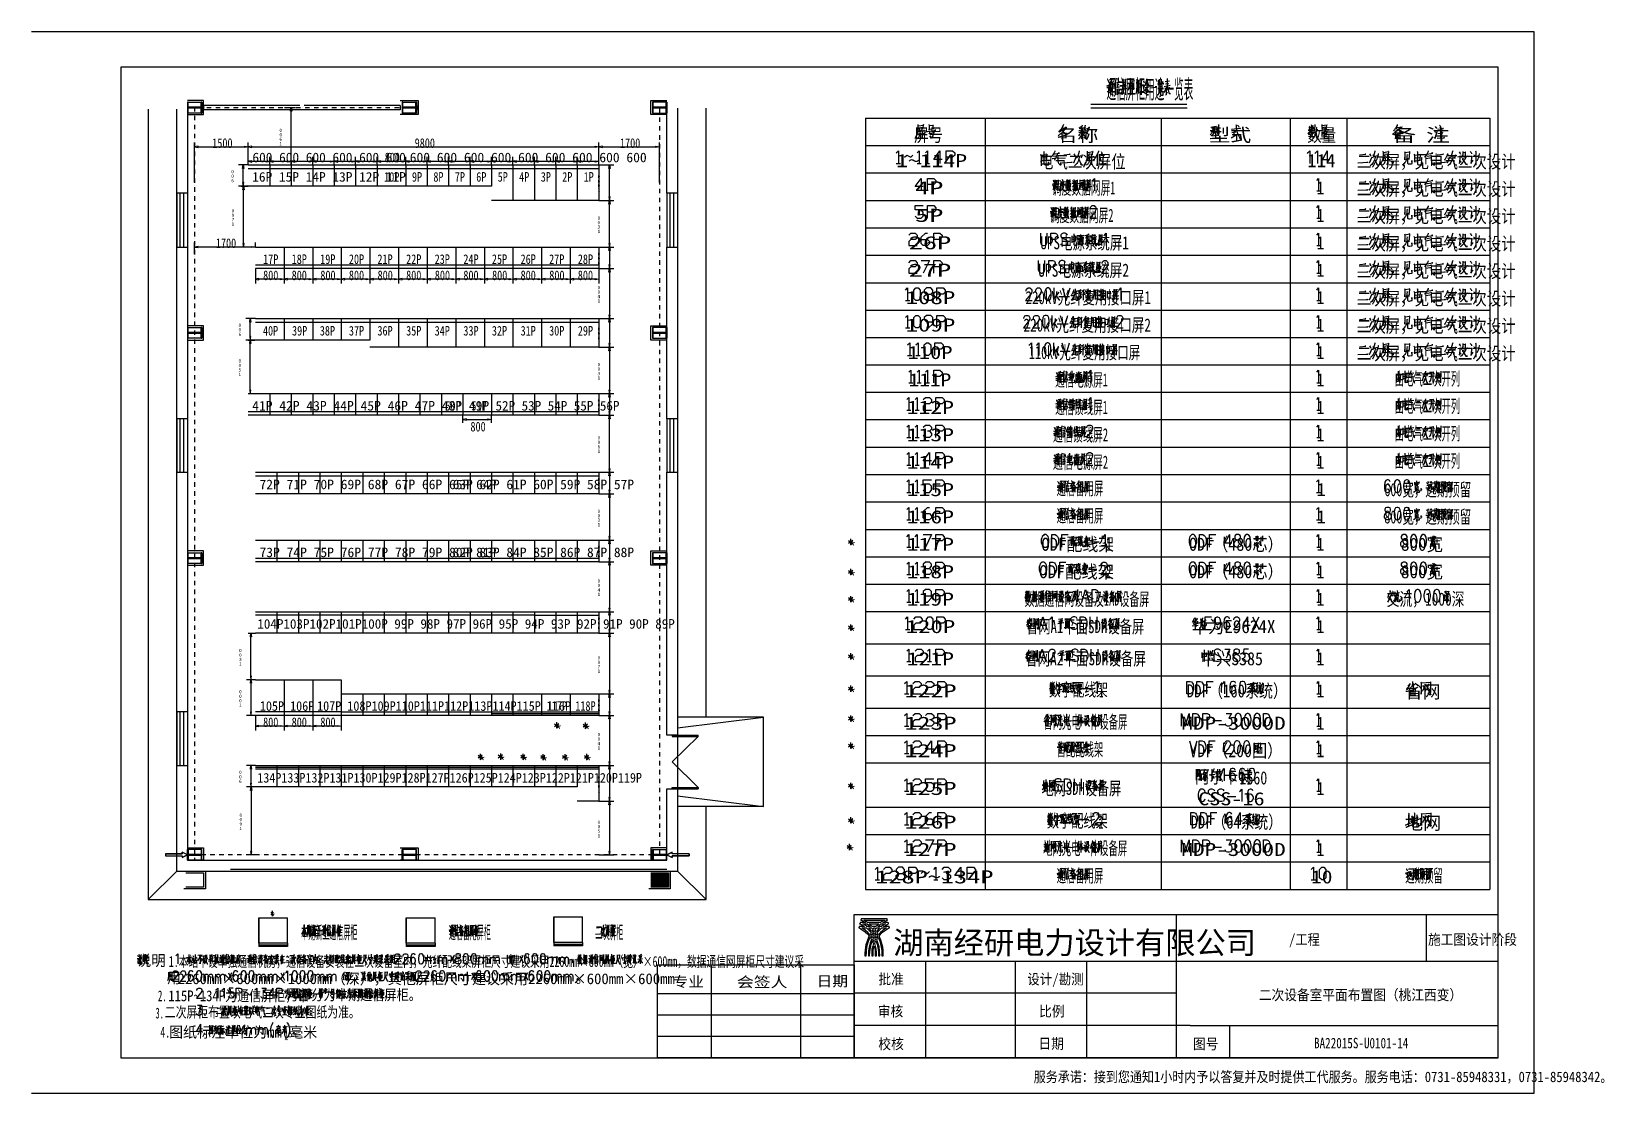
# Model space of a CAD drawing. Header units: metres. Extents: x 17 to 1264, y 17 to 859.
import ezdxf

# ---------------------------------------------------------------- set-up
doc = ezdxf.new("R2010")
doc.units = ezdxf.units.M
for name, color, linetype in [('LINES', 7, 'Continuous'), ('POLYLINES', 4, 'Continuous'), ('RECTS', 7, 'Continuous'), ('TEXTS', 3, 'Continuous')]:
    doc.layers.add(name, color=color, linetype=linetype)

msp = doc.modelspace()

# ---------------------------------------------------------------- texts
at = {"layer": 'TEXTS'}
for s, height, width, p in [('通信屏柜用途一览表', 14.85, 0.381771, (868.75, 805.62)), ('1500', 7.6, 0.777778, (160.12, 766.52)), ('9800', 7.6, 0.777778, (320.54, 766.52)), ('1700', 7.6, 0.777778, (483.26, 766.52)), ('屏号', 10.39, 0.84838, (716.39, 771.47)), ('名称', 10.39, 1.225768, (829.29, 771.47)), ('型式', 10.39, 1.232695, (950.25, 771.47)), ('数量', 10.39, 0.84838, (1027.87, 771.47)), ('备', 10.39, 1.407227, (1095.26, 771.47)), ('注', 10.39, 1.407227, (1122.04, 771.47)), ('600 600 600 600 600 600', 7.6, 1.022525, (191.95, 755.15)), ('800', 7.6, 0.777778, (296.78, 755.15)), ('600 600 600 600 600 600 600 600 600', 7.6, 1.037754, (316.65, 755.15)), ('1~114P', 10.39, 1.325365, (702.14, 751.22)), ('电气二次屏位', 10.39, 0.84838, (815.32, 750.45)), ('114', 10.39, 1.050088, (1028.01, 751.22)), ('二次屏，见电气二次设计', 10.39, 0.8466, (1067.32, 750.45)), ('16P 15P 14P 13P 12P 11P', 7.6, 1.024065, (191.8, 739.74)), ('10P', 7.6, 0.777778, (296.35, 739.74)), ('9P', 7.6, 0.777778, (318.38, 739.74)), ('8P', 7.6, 0.777778, (335.37, 739.74)), ('7P', 7.6, 0.777778, (352.36, 739.74)), ('6P', 7.6, 0.777778, (369.35, 739.74)), ('5P', 7.6, 0.777778, (386.35, 739.74)), ('4P', 7.6, 0.777778, (403.34, 739.74)), ('3P', 7.6, 0.777778, (420.47, 739.74)), ('2P', 7.6, 0.777778, (437.47, 739.74)), ('1P', 7.6, 0.777778, (454.46, 739.74)), ('4P', 10.39, 1.590525, (717.11, 729.62)), ('调度数据网屏1', 10.39, 0.550458, (825.55, 729.62)), ('1', 10.39, 0.848147, (1035.5, 729.62)), ('二次屏，见电气二次设计', 10.39, 0.8466, (1067.32, 728.7)), ('5P', 10.39, 1.590525, (717.11, 707.87)), ('调度数据网屏2', 10.39, 0.573316, (823.82, 707.87)), ('1', 10.39, 0.848147, (1035.5, 707.87)), ('二次屏，见电气二次设计', 10.39, 0.8466, (1067.32, 707.1)), ('1700', 7.6, 0.777778, (163, 687.18)), ('26P', 10.39, 1.590452, (712.07, 686.13)), ('UPS电源系统屏1', 10.39, 0.731137, (816.47, 686.13)), ('1', 10.39, 0.848147, (1035.5, 686.13)), ('二次屏，见电气二次设计', 10.39, 0.8466, (1067.32, 685.36)), ('17P', 7.6, 0.777778, (200.44, 674.51)), ('18P', 7.6, 0.777778, (223.05, 674.51)), ('19P', 7.6, 0.777778, (245.66, 674.51)), ('20P', 7.6, 0.777778, (268.41, 674.51)), ('21P', 7.6, 0.777778, (291.02, 674.51)), ('22P', 7.6, 0.777778, (313.77, 674.51)), ('23P', 7.6, 0.777778, (336.38, 674.51)), ('24P', 7.6, 0.777778, (359.13, 674.51)), ('25P', 7.6, 0.777778, (381.74, 674.51)), ('26P', 7.6, 0.777778, (404.49, 674.51)), ('27P', 7.6, 0.777778, (427.1, 674.51)), ('28P', 7.6, 0.777778, (449.85, 674.51)), ('27P', 10.39, 1.590452, (712.07, 664.39)), ('UPS电源系统屏2', 10.39, 0.751293, (814.75, 664.39)), ('1', 10.39, 0.848147, (1035.5, 664.39)), ('二次屏，见电气二次设计', 10.39, 0.8466, (1067.32, 663.61)), ('800', 7.6, 0.777778, (200.44, 661.69)), ('800', 7.6, 0.777778, (223.05, 661.69)), ('800', 7.6, 0.777778, (245.8, 661.69)), ('800', 7.6, 0.777778, (268.41, 661.69)), ('800', 7.6, 0.777778, (291.16, 661.69)), ('800', 7.6, 0.777778, (313.77, 661.69)), ('800', 7.6, 0.777778, (336.52, 661.69)), ('800', 7.6, 0.777778, (359.13, 661.69)), ('800', 7.6, 0.777778, (381.88, 661.69)), ('800', 7.6, 0.777778, (404.49, 661.69)), ('800', 7.6, 0.777778, (427.24, 661.69)), ('800', 7.6, 0.777778, (449.85, 661.69)), ('108P', 10.39, 1.391608, (709.63, 642.64)), ('220kV光纤复用接口屏1', 10.39, 0.724831, (804.67, 642.64)), ('1', 10.39, 0.848147, (1035.5, 642.64)), ('二次屏，见电气二次设计', 10.39, 0.8466, (1067.32, 641.87)), ('40P', 7.6, 0.777778, (200.3, 617.77)), ('39P', 7.6, 0.777778, (223.34, 617.77)), ('38P', 7.6, 0.777778, (245.37, 617.77)), ('37P', 7.6, 0.777778, (268.41, 617.77)), ('36P', 7.6, 0.777778, (291.02, 617.77)), ('35P', 7.6, 0.777778, (313.77, 617.77)), ('34P', 7.6, 0.777778, (336.38, 617.77)), ('33P', 7.6, 0.777778, (359.13, 617.77)), ('32P', 7.6, 0.777778, (381.74, 617.77)), ('31P', 7.6, 0.777778, (404.49, 617.77)), ('30P', 7.6, 0.777778, (427.1, 617.77)), ('29P', 7.6, 0.777778, (449.85, 617.77)), ('109P', 10.39, 1.391608, (709.63, 620.9)), ('220kV光纤复用接口屏2', 10.39, 0.737327, (803.08, 620.9)), ('1', 10.39, 0.848147, (1035.5, 620.9)), ('二次屏，见电气二次设计', 10.39, 0.8466, (1067.32, 620.13)), ('110kV光纤复用接口屏', 10.39, 0.679228, (807.4, 599.15)), ('110P', 10.39, 1.259071, (711.21, 599.15)), ('1', 10.39, 0.848147, (1035.5, 599.15)), ('二次屏，见电气二次设计', 10.39, 0.8466, (1067.32, 598.38)), ('111P', 10.39, 1.192805, (712.07, 577.41)), ('通信电源屏1', 10.39, 0.558041, (828.14, 577.41)), ('1', 10.39, 0.848147, (1035.5, 577.41)), ('由电气二次开列', 10.39, 0.509028, (1097.27, 578.37)), ('41P 42P 43P 44P 45P 46P 47P 48P 49P', 7.6, 1.037754, (191.8, 558.3)), ('50P', 7.6, 0.777778, (344.87, 558.3)), ('51P', 7.6, 0.777778, (365.47, 558.3)), ('112P', 10.39, 1.325333, (710.49, 555.67)), ('通信馈线屏1', 10.39, 0.558041, (828.14, 555.67)), ('1', 10.39, 0.848147, (1035.5, 555.67)), ('由电气二次开列', 10.39, 0.509028, (1097.27, 556.62)), ('800', 7.6, 0.777778, (364.75, 541.74)), ('113P', 10.39, 1.325333, (710.49, 533.92)), ('通信馈线屏2', 10.39, 0.585377, (826.41, 533.92)), ('1', 10.39, 0.848147, (1035.5, 533.92)), ('由电气二次开列', 10.39, 0.509028, (1097.27, 534.88)), ('通信电源屏2', 10.39, 0.585377, (826.41, 512.18)), ('由电气二次开列', 10.39, 0.509028, (1097.27, 513.13)), ('114P', 10.39, 1.325333, (710.49, 512.18)), ('1', 10.39, 0.848147, (1035.5, 512.18)), ('72P 71P 70P 69P 68P 67P 66P 65P 64P', 7.6, 1.037754, (197.56, 495.95)), ('63P 62P 61P 60P 59P 58P 57P', 7.6, 1.029959, (350.63, 495.95)), ('115P', 10.39, 1.325333, (710.49, 490.43)), ('通信备用屏', 10.39, 0.509028, (829.29, 491.39)), ('1', 10.39, 1.060185, (1035.21, 490.43)), ('600宽，远期预留', 10.39, 0.672608, (1089.07, 490.43)), ('116P', 10.39, 1.325333, (710.49, 468.83)), ('通信备用屏', 10.39, 0.509028, (829.29, 469.79)), ('1', 10.39, 1.060185, (1035.21, 468.83)), ('800宽，远期预留', 10.39, 0.672608, (1089.07, 468.83)), ('73P 74P 75P 76P 77P 78P 79P 80P 81P', 7.6, 1.037754, (197.56, 442.09)), ('82P 83P 84P 85P 86P 87P 88P', 7.6, 1.029959, (350.63, 442.09)), ('*', 8.91, 0.969181, (664.41, 445.49)), ('117P', 10.39, 1.325333, (710.49, 447.09)), ('ODF配线架', 10.39, 0.935899, (817.19, 447.09)), ('-1', 10.39, 0.650954, (863.85, 447.09)), ('ODF（480芯）', 10.39, 0.896685, (934.27, 447.09)), ('1', 10.39, 0.848147, (1035.5, 447.09)), ('800宽', 10.39, 0.958743, (1102.17, 447.09)), ('ODF配线架', 10.39, 0.962593, (815.47, 425.35)), ('ODF（480芯）', 10.39, 0.896685, (934.27, 425.35)), ('800宽', 10.39, 0.958743, (1102.17, 425.35)), ('*', 8.91, 0.969181, (664.41, 421.73)), ('118P', 10.39, 1.325333, (710.49, 425.35)), ('-2', 10.39, 0.668912, (863.42, 425.35)), ('1', 10.39, 0.848147, (1035.5, 425.35)), ('119P', 10.39, 1.325333, (710.49, 403.6)), ('数据通信网设备及IAD设备屏', 10.39, 0.582718, (803.8, 403.6)), ('1', 10.39, 0.848147, (1035.5, 403.6)), ('交流，1000深', 10.39, 0.748181, (1090.94, 403.6)), ('*', 8.91, 0.969181, (664.41, 400.27)), ('*', 8.91, 0.969181, (664.41, 377.67)), ('120P', 10.39, 1.391608, (709.63, 381.86)), ('省网A1平面SDH设备屏', 10.39, 0.722593, (804.95, 381.86)), ('华为E9624X', 10.39, 0.954766, (936.43, 381.86)), ('1', 10.39, 0.848147, (1035.5, 381.86)), ('*', 8.91, 0.969181, (664.41, 354.91)), ('121P', 10.39, 1.325333, (710.49, 356.37)), ('省网A2平面SDH设备屏', 10.39, 0.737898, (804.23, 356.37)), ('中兴S385', 10.39, 0.889947, (943.63, 356.37)), ('1', 10.39, 0.848147, (1035.5, 356.37)), ('*', 8.91, 0.969181, (664.41, 329.28)), ('122P', 10.39, 1.45787, (708.76, 330.88)), ('数字配线架', 10.39, 0.691477, (823.24, 331.84)), ('-1', 10.39, 0.512269, (859.24, 330.88)), ('DDF（160系统）', 10.39, 0.822692, (932.54, 330.88)), ('1', 10.39, 0.848147, (1035.5, 330.88)), ('省网', 10.39, 1.060475, (1105.05, 330.25)), ('105P 106P', 7.6, 0.926909, (197.85, 320.27)), ('107P 108P109P110P111P112P113P114P115P 116P', 7.6, 0.926828, (243.21, 320.27)), ('117P', 7.6, 0.777778, (425.23, 320.27)), ('118P', 7.6, 0.777778, (447.83, 320.27)), ('800', 7.6, 0.777778, (200.44, 307.45)), ('800', 7.6, 0.777778, (223.05, 307.45)), ('800', 7.6, 0.777778, (245.8, 307.45)), ('*', 8.91, 0.969181, (664.41, 305.52)), ('123P', 10.39, 1.45787, (708.76, 305.25)), ('省网光电一体设备屏', 10.39, 0.509028, (818.78, 306.21)), ('MDP-3000D', 10.39, 1.299276, (928.22, 305.25)), ('1', 10.39, 0.848147, (1035.5, 305.25)), ('*', 8.91, 0.969181, (431.42, 300.19)), ('*', 8.91, 0.969181, (454.17, 299.91)), ('*', 8.91, 0.969181, (664.41, 284.07)), ('124P', 10.39, 1.45787, (708.76, 283.51)), ('音配配线架', 10.39, 0.509028, (829.29, 284.46)), ('VDF（200回）', 10.39, 0.88729, (934.55, 283.51)), ('1', 10.39, 0.848147, (1035.5, 283.51)), ('*', 8.91, 0.969181, (370.94, 275.28)), ('*', 8.91, 0.969181, (386.78, 275.43)), ('*', 8.91, 0.969181, (404.78, 275.28)), ('*', 8.91, 0.969181, (420.47, 274.99)), ('*', 8.91, 0.969181, (437.75, 274.99)), ('*', 8.91, 0.969181, (455.18, 275.14)), ('阿尔卡特', 10.39, 0.844333, (939.02, 262.86)), ('134P133P132P131P130P129P128P127P126P125P124P123P122P121P120P119P', 7.6, 0.921325, (195.83, 263.39)), ('*', 8.91, 0.969181, (664.41, 252.24)), ('125P', 10.39, 1.45787, (708.76, 253.55)), ('地网SDH设备屏', 10.39, 0.711514, (817.34, 253.55)), ('1660', 10.39, 0.782416, (974.15, 261.91)), ('1', 10.39, 0.848147, (1035.5, 253.55)), ('CSS-16', 10.39, 1.242106, (941.47, 245.35)), ('126P', 10.39, 1.45787, (708.76, 226.91)), ('数字配线架', 10.39, 0.716173, (821.51, 227.87)), ('-2', 10.39, 0.530565, (858.81, 226.91)), ('DDF（64系统）', 10.39, 0.810148, (935.56, 226.91)), ('地网', 10.39, 1.060475, (1105.34, 226.14)), ('*', 8.91, 0.969181, (664.41, 224.88)), ('*', 8.91, 0.969181, (663.4, 203.71)), ('127P', 10.39, 1.45787, (708.76, 205.17)), ('地网光电一体设备屏', 10.39, 0.509028, (818.63, 206.13)), ('MDP-3000D', 10.39, 1.299276, (928.22, 205.17)), ('1', 10.39, 0.848147, (1035.5, 205.17)), ('128P~134P', 10.39, 1.472638, (685.58, 183.43)), ('通信备用屏', 10.39, 0.509028, (829.29, 184.38)), ('10', 10.39, 1.192708, (1031.03, 183.43)), ('远期预留', 10.39, 0.509028, (1105.63, 184.38)), ('*', 7.48, 0.726884, (206.49, 152.42)), ('本期新上通信屏柜', 10.39, 0.381771, (230.68, 139.45)), ('通信备用屏柜', 10.39, 0.381771, (347.61, 139.45)), ('二次屏柜', 10.39, 0.381771, (463.67, 139.45)), ('湖南经研电力设计有限公司', 17.78, 1.03637, (699.83, 127.55)), ('/工程', 8.3, 0.897436, (1013.47, 134.81)), ('施工图设计阶段', 8.3, 0.933333, (1123.63, 134.81)), ('说明', 8.55, 1.039384, (100.22, 118.06)), (': 1.本站不设单独通信机房，通信设备安装在二次设备室内，光纤配线架屏柜尺寸建议采用2260mm×800mm（宽）×600mm，数据通信网屏柜尺寸建议采', 8.55, 0.670093, (117.93, 117.27)), ('用', 8.55, 0.970141, (124.41, 104.38)), ('批准', 8.3, 0.933333, (688.03, 103.42)), ('设计/勘测', 8.3, 0.913043, (806.11, 103.42)), ('115P~134P为通信屏柜，带', 8.55, 0.858301, (125.31, 90.05)), ('号部分为本期通信屏柜。', 8.55, 0.869271, (219.31, 90.84)), ('。', 8.55, 0.970141, (448.12, 104.38)), ('专业', 8.23, 1.166667, (524.87, 101.41)), ('会签人', 8.23, 1.244444, (575.99, 101.12)), ('日期', 8.23, 1.166667, (639.07, 101.84)), ('二次设备室平面布置图（桃江西变）', 8.3, 0.933333, (989.56, 90.89)), ('2.', 8.55, 0.604143, (117.04, 90.05)), ('*', 8.55, 0.563577, (216.43, 90.05)), ('审核', 8.3, 0.933333, (687.59, 77.93)), ('比例', 8.3, 0.933333, (815.47, 77.93)), ('3.', 8.55, 0.536556, (115.19, 76.37)), ('二次屏柜布置以电气二次专业图纸为准。', 8.55, 0.772023, (122.54, 77.16)), ('4.', 8.55, 0.673257, (118.93, 61.25)), (')', 8.55, 0.537637, (217, 61.25)), ('。', 8.55, 0.968715, (219.74, 62.04)), ('校核', 8.3, 0.933333, (688.03, 52.01)), ('日期', 8.3, 0.933333, (814.89, 52.3)), ('图号', 8.3, 0.933333, (937.43, 52.01)), ('BA22015S-U0101-14', 8.3, 0.777778, (1033.34, 52.73)), ('服务承诺：接到您通知1小时内予以答复并及时提供工代服务。服务电话：0731-85948331，0731-85948342。', 8.3, 0.883134, (811.15, 25.94))]:
    msp.add_text(s, height=height, dxfattribs=dict(at, width=width)).set_placement(p)
for s, height, p in [('0', 2.66, (213.34, 779.17)), ('0', 2.66, (213.34, 775.62)), ('6', 2.66, (213.34, 772.08)), ('1', 2.66, (213.34, 768.53)), ('0', 2.66, (175.18, 746.39)), ('0', 2.66, (175.18, 742.84)), ('6', 2.66, (175.18, 739.3)), ('0', 2.66, (465.48, 742.31)), ('0', 2.66, (465.48, 738.76)), ('0', 2.66, (465.48, 735.21)), ('1', 2.66, (465.48, 731.66)), ('0', 2.66, (175.46, 715.38)), ('0', 2.66, (175.46, 711.83)), ('7', 2.66, (175.46, 708.28)), ('0', 2.66, (465.48, 709.62)), ('1', 2.66, (175.46, 704.74)), ('3', 2.66, (465.48, 702.52)), ('0', 2.66, (465.48, 706.07)), ('1', 2.66, (465.48, 698.98)), ('0', 2.66, (465.48, 681.16)), ('0', 2.66, (465.48, 677.61)), ('6', 2.66, (465.48, 674.06)), ('4', 2.66, (465.48, 647.37)), ('0', 2.66, (465.48, 654.47)), ('0', 2.66, (465.48, 650.92)), ('1', 2.66, (465.48, 643.82)), ('0', 2.66, (180.94, 624.57)), ('0', 2.66, (180.94, 621.02)), ('0', 2.66, (465.48, 621.69)), ('6', 2.66, (180.94, 617.47)), ('8', 2.66, (465.48, 614.59)), ('0', 2.66, (465.48, 618.14)), ('0', 2.66, (180.94, 596.29)), ('5', 2.66, (180.94, 589.2)), ('0', 2.66, (180.94, 592.74)), ('1', 2.66, (180.94, 585.65)), ('3', 2.66, (465.48, 586.32)), ('0', 2.66, (465.48, 593.41)), ('0', 2.66, (465.48, 589.86)), ('1', 2.66, (465.48, 582.77)), ('52P 53P 54P 55P 56P', 7.6, (384.62, 558.3)), ('0', 2.66, (465.48, 564.95)), ('0', 2.66, (465.48, 561.4)), ('6', 2.66, (465.48, 557.86)), ('0', 2.66, (465.48, 535.38)), ('0', 2.66, (465.48, 531.83)), ('6', 2.66, (465.48, 528.28)), ('1', 2.66, (465.48, 524.74)), ('0', 2.66, (465.48, 502.6)), ('0', 2.66, (465.48, 499.05)), ('6', 2.66, (465.48, 495.5)), ('0', 2.66, (465.48, 477.2)), ('0', 2.66, (465.48, 473.65)), ('3', 2.66, (465.48, 470.11)), ('1', 2.66, (465.48, 466.56)), ('0', 2.66, (465.48, 448.74)), ('0', 2.66, (465.48, 445.2)), ('6', 2.66, (465.48, 441.65)), ('0', 2.66, (465.48, 421.91)), ('4', 2.66, (465.48, 414.81)), ('0', 2.66, (465.48, 418.36)), ('1', 2.66, (465.48, 411.26)), ('104P103P102P101P100P 99P 98P 97P 96P 95P 94P 93P 92P 91P 90P 89P', 7.6, (195.83, 385.35)), ('0', 2.66, (465.48, 392.01)), ('0', 2.66, (465.48, 388.46)), ('6', 2.66, (465.48, 384.91)), ('3', 2.66, (181.37, 359.66)), ('0', 2.66, (181.37, 366.75)), ('0', 2.66, (181.37, 363.21)), ('0', 2.66, (465.48, 360.99)), ('1', 2.66, (181.37, 356.11)), ('0', 2.66, (465.48, 357.45)), ('7', 2.66, (465.48, 353.9)), ('1', 2.66, (465.48, 350.35)), ('0', 2.66, (181.37, 334.07)), ('0', 2.66, (181.37, 330.52)), ('0', 2.66, (181.37, 326.97)), ('1', 2.66, (181.37, 323.42)), ('0', 2.66, (465.48, 326.92)), ('0', 2.66, (465.48, 323.37)), ('6', 2.66, (465.48, 319.82)), ('0', 2.66, (465.48, 300.08)), ('4', 2.66, (465.48, 292.99)), ('0', 2.66, (465.48, 296.53)), ('1', 2.66, (465.48, 289.44)), ('0', 2.66, (181.37, 270.18)), ('0', 2.66, (181.37, 266.64)), ('6', 2.66, (181.37, 263.09)), ('0', 2.66, (465.48, 266.1)), ('0', 2.66, (465.48, 262.55)), ('0', 2.66, (465.48, 259)), ('1', 2.66, (465.48, 255.46)), ('0', 2.66, (181.66, 236.29)), ('9', 2.66, (181.66, 229.2)), ('0', 2.66, (181.66, 232.74)), ('1', 2.66, (181.66, 225.65)), ('5', 2.66, (465.48, 223.58)), ('0', 2.66, (465.48, 230.67)), ('0', 2.66, (465.48, 227.13)), ('1', 2.66, (465.48, 220.03)), ('2260mm×600mm×1000mm（深），其他屏柜尺寸建议采用2260mm×600mm×600mm', 8.55, (132.62, 103.59)), ('图纸标注单位为mm(毫米', 8.55, (125.85, 61.25))]:
    msp.add_text(s, height=height, dxfattribs=at).set_placement(p)

# ---------------------------------------------------------------- linework, layer by layer
at = {"layer": 'LINES'}
for p, q in [((87.76, 830.45), (87.76, 45.22)), ((1179.14, 830.45), (87.76, 830.45)), ((1179.14, 45.22), (1179.14, 830.45)), ((869.18, 815.62), (870.76, 816.34)), ((869.9, 820.37), (870.62, 818.5)), ((871.34, 820.51), (873.07, 820.94)), ((871.34, 818.5), (871.34, 811.58)), ((871.34, 817.78), (873.5, 818.35)), ((871.77, 815.9), (872.92, 816.19)), ((871.77, 813.89), (873.07, 814.18)), ((871.91, 819.5), (872.63, 818.21)), ((873.35, 821.38), (872.35, 818.93)), ((872.35, 818.06), (872.35, 811.44)), ((876.38, 821.81), (874.65, 814.9)), ((875.8, 818.93), (875.8, 808.56)), ((876.23, 818.21), (879.69, 818.78)), ((879.11, 814.75), (876.81, 814.32)), ((876.95, 816.48), (878.97, 816.91)), ((876.95, 813.17), (876.95, 808.56)), ((876.95, 812.45), (878.83, 812.88)), ((877.67, 821.81), (878.39, 819.22)), ((878.83, 813.31), (878.68, 809.71)), ((881.56, 813.17), (885.31, 813.89)), ((881.71, 820.22), (884.3, 820.8)), ((881.71, 818.5), (884.44, 819.07)), ((881.85, 815.62), (884.73, 816.48)), ((882.28, 818.21), (882.71, 816.34)), ((883.87, 818.5), (883.58, 816.19)), ((883.87, 816.19), (883.87, 808.7)), ((884.15, 819.07), (884.3, 821.23)), ((886.17, 812.16), (887.61, 817.78)), ((888.33, 818.21), (886.46, 817.63)), ((887.61, 821.81), (887.61, 808.27)), ((887.61, 816.77), (888.33, 814.9)), ((888.91, 820.51), (888.91, 809.14)), ((890.92, 819.79), (888.91, 819.22)), ((890.49, 816.62), (888.91, 816.34)), ((888.91, 812.74), (890.63, 813.02)), ((890.49, 813.02), (890.49, 817.06)), ((893.08, 819.94), (896.39, 820.66)), ((895.82, 814.61), (893.37, 814.18)), ((893.51, 816.91), (895.82, 817.49)), ((894.52, 809.71), (894.52, 820.08)), ((897.55, 815.04), (898.7, 815.62)), ((898.12, 819.65), (898.7, 818.06)), ((900.14, 813.6), (899.13, 811.3)), ((899.42, 814.32), (902.01, 814.75)), ((899.99, 816.48), (901.43, 816.77)), ((901.15, 813.31), (901.87, 811.73)), ((903.16, 814.03), (908.06, 814.61)), ((910.07, 820.22), (910.07, 816.19)), ((910.79, 810.72), (910.22, 809.28)), ((910.36, 815.9), (910.36, 810.58)), ((910.36, 815.04), (912.52, 815.33)), ((910.79, 810.58), (911.51, 813.74)), ((910.94, 815.9), (910.94, 820.94)), ((911.95, 818.78), (913.82, 819.22)), ((912.38, 818.93), (912.81, 816.77)), ((912.67, 815.9), (912.52, 810.58)), ((919.29, 815.9), (914.54, 815.04)), ((915.26, 819.07), (918.71, 819.65)), ((915.69, 817.2), (918.14, 817.63)), ((915.98, 808.27), (917.27, 810.86)), ((916.12, 813.6), (916.12, 808.56)), ((916.84, 821.52), (916.84, 815.47)), ((918.43, 814.61), (917.56, 812.45)), ((141.11, 802.8), (140.54, 802.8)), ((140.54, 802.8), (140.54, 794.16)), ((140.54, 798.48), (145.15, 798.48)), ((141.11, 799.34), (141.11, 802.8)), ((150.76, 798.77), (141.69, 798.77)), ((150.76, 798.19), (141.69, 798.19)), ((146.87, 798.48), (146.87, 798.48)), ((148.6, 798.48), (152.2, 798.48)), ((151.34, 799.34), (151.34, 802.8)), ((151.34, 802.8), (151.77, 802.8)), ((151.77, 802.8), (151.77, 794.16)), ((229.53, 800.21), (153.21, 800.21)), ((153.21, 800.21), (153.21, 796.75)), ((153.93, 798.48), (153.93, 798.48)), ((155.8, 798.48), (159.26, 798.48)), ((160.99, 798.48), (160.99, 798.48)), ((162.86, 798.48), (166.31, 798.48)), ((168.19, 798.48), (168.19, 798.48)), ((169.91, 798.48), (173.51, 798.48)), ((175.24, 798.48), (175.24, 798.48)), ((176.97, 798.48), (180.57, 798.48)), ((182.3, 798.48), (182.3, 798.48)), ((184.03, 798.48), (187.63, 798.48)), ((189.35, 798.48), (189.35, 798.48)), ((191.23, 798.48), (194.68, 798.48)), ((196.55, 798.48), (196.55, 798.48)), ((198.28, 798.48), (201.74, 798.48)), ((203.61, 798.48), (203.61, 798.48)), ((205.34, 798.48), (208.94, 798.48)), ((210.67, 798.48), (210.67, 798.48)), ((212.39, 798.48), (215.99, 798.48)), ((217.29, 798.48), (226.22, 798.48)), ((217.72, 798.48), (217.72, 798.48)), ((219.45, 798.48), (223.05, 798.48)), ((224.78, 798.48), (224.78, 798.48)), ((226.65, 798.48), (230.11, 798.48)), ((231.98, 798.48), (231.98, 798.48)), ((309.16, 800.21), (232.84, 800.21)), ((233.71, 798.48), (237.16, 798.48)), ((239.03, 798.48), (239.03, 798.48)), ((240.76, 798.48), (244.36, 798.48)), ((246.09, 798.48), (246.09, 798.48)), ((247.82, 798.48), (251.42, 798.48)), ((253.15, 798.48), (253.15, 798.48)), ((255.02, 798.48), (258.47, 798.48)), ((260.2, 798.48), (260.2, 798.48)), ((262.07, 798.48), (265.53, 798.48)), ((267.4, 798.48), (267.4, 798.48)), ((269.13, 798.48), (272.73, 798.48)), ((274.46, 798.48), (274.46, 798.48)), ((276.19, 798.48), (279.79, 798.48)), ((281.51, 798.48), (281.51, 798.48)), ((283.24, 798.48), (286.84, 798.48)), ((288.57, 798.48), (288.57, 798.48)), ((290.44, 798.48), (293.9, 798.48)), ((295.63, 798.48), (295.63, 798.48)), ((297.5, 798.48), (300.95, 798.48)), ((302.83, 798.48), (302.83, 798.48)), ((304.55, 798.48), (308.15, 798.48)), ((309.16, 800.21), (309.16, 796.75)), ((309.88, 798.48), (309.88, 798.48)), ((311.18, 802.8), (310.6, 802.8)), ((310.6, 802.8), (310.6, 794.16)), ((311.18, 799.34), (311.18, 802.8)), ((311.61, 798.48), (315.21, 798.48)), ((320.83, 798.77), (311.75, 798.77)), ((320.83, 798.19), (311.75, 798.19)), ((314.49, 804.1), (317.95, 804.1)), ((316.94, 798.48), (316.94, 798.48)), ((318.67, 798.48), (323.27, 798.48)), ((321.4, 799.34), (321.4, 802.8)), ((321.4, 802.8), (321.98, 802.8)), ((321.98, 802.8), (321.98, 794.16)), ((323.27, 796.75), (323.27, 800.21)), ((509.61, 802.8), (509.03, 802.8)), ((509.03, 802.8), (509.03, 794.16)), ((509.61, 799.34), (509.61, 802.8)), ((510.19, 798.77), (519.26, 798.77)), ((510.19, 798.19), (519.26, 798.19)), ((514.65, 797.9), (514.65, 794.3)), ((519.83, 799.34), (519.83, 802.8)), ((519.83, 802.8), (520.41, 802.8)), ((520.41, 802.8), (520.41, 794.16)), ((520.41, 730.51), (520.41, 797.9)), ((528.91, 797.9), (528.91, 730.51)), ((528.91, 797.9), (528.91, 193.25)), ((551.51, 315.22), (551.51, 798.05)), ((856.51, 801.07), (932.54, 801.07)), ((856.51, 798.34), (932.68, 798.34)), ((873.64, 808.85), (874.22, 809.28)), ((876.95, 809.42), (878.83, 809.71)), ((888.76, 809.14), (891.07, 809.42)), ((910.22, 809.14), (908.78, 808.13)), ((109.29, 797.33), (109.29, 170.64)), ((132.04, 730.51), (132.04, 797.33)), ((132.04, 193.25), (132.04, 797.33)), ((140.54, 797.47), (140.54, 730.51)), ((140.54, 794.16), (141.11, 794.16)), ((141.11, 794.16), (141.11, 797.62)), ((146.15, 797.47), (146.15, 795.46)), ((146.15, 793.73), (146.15, 793.73)), ((146.15, 791.86), (146.15, 788.4)), ((146.15, 786.67), (146.15, 786.67)), ((151.34, 794.16), (151.34, 797.62)), ((151.77, 794.16), (151.34, 794.16)), ((231.26, 796.75), (153.21, 796.75)), ((222.76, 756), (222.76, 795.6)), ((309.16, 796.75), (231.26, 796.75)), ((310.6, 794.16), (311.18, 794.16)), ((311.18, 794.16), (311.18, 797.62)), ((321.4, 794.16), (321.4, 797.62)), ((321.98, 794.16), (321.4, 794.16)), ((509.03, 794.16), (509.61, 794.16)), ((509.61, 794.16), (509.61, 797.62)), ((514.65, 792.58), (514.65, 792.58)), ((514.65, 790.7), (514.65, 787.25)), ((519.83, 794.16), (519.83, 797.62)), ((520.41, 794.16), (519.83, 794.16)), ((677.8, 790.13), (1172.59, 790.13)), ((677.8, 790.13), (677.8, 178.7)), ((772.7, 790.13), (772.7, 178.7)), ((912.23, 790.13), (912.23, 178.7)), ((1014.33, 790.13), (1014.33, 178.7)), ((1059.4, 790.13), (1059.4, 178.7)), ((1172.59, 790.13), (1172.59, 178.7)), ((146.15, 784.8), (146.15, 781.34)), ((146.15, 779.47), (146.15, 779.47)), ((146.15, 777.74), (146.15, 774.14)), ((514.65, 785.38), (514.65, 785.38)), ((514.65, 783.65), (514.65, 780.19)), ((514.65, 778.32), (514.65, 778.32)), ((514.65, 776.59), (514.65, 772.99)), ((847, 780.34), (850.31, 781.06)), ((851.39, 778.54), (850.17, 776.16)), ((951.11, 780.34), (955.87, 781.2)), ((951.55, 783.07), (955.72, 783.65)), ((952.84, 776.02), (957.59, 776.74)), ((954.43, 783.5), (954.43, 778.03)), ((956.3, 783.36), (956.3, 779.62)), ((967.67, 774.43), (972.14, 777.02)), ((1029.02, 781.06), (1033.05, 781.92)), ((1033.63, 780.91), (1036.36, 781.34)), ((1039.1, 775.3), (1043.85, 775.73)), ((1039.53, 782.78), (1042.55, 783.22)), ((1040.11, 777.89), (1042.7, 778.18)), ((1041.4, 779.33), (1041.4, 774)), ((1098.28, 776.45), (1101.02, 776.59)), ((1099.72, 778.46), (1099.72, 774.58)), ((1133.42, 781.49), (1133.42, 774.43)), ((146.15, 772.42), (146.15, 772.42)), ((146.15, 739.01), (146.15, 770.83)), ((146.15, 770.69), (146.15, 767.09)), ((146.15, 765.36), (146.15, 765.36)), ((146.15, 763.63), (146.15, 760.03)), ((149.03, 767.23), (185.9, 767.23)), ((188.63, 753.12), (188.63, 770.83)), ((191.51, 767.23), (463.67, 767.23)), ((466.55, 753.12), (466.55, 770.83)), ((469.29, 767.23), (511.77, 767.23)), ((514.65, 771.26), (514.65, 771.26)), ((514.65, 739.01), (514.65, 770.83)), ((514.65, 769.54), (514.65, 765.94)), ((514.65, 764.21), (514.65, 764.21)), ((514.65, 762.48), (514.65, 758.88)), ((677.8, 768.38), (1172.59, 768.38)), ((862.84, 760.32), (867.59, 761.04)), ((1043.85, 764.06), (1043.85, 754.13)), ((146.15, 758.3), (146.15, 758.3)), ((146.15, 756.43), (146.15, 752.98)), ((146.15, 751.1), (146.15, 751.1)), ((146.15, 749.38), (146.15, 745.92)), ((188.63, 753.12), (181, 753.12)), ((184.6, 739.01), (184.6, 750.24)), ((188.63, 753.12), (188.63, 759.31)), ((188.63, 750.24), (205.63, 750.24)), ((191.51, 755.86), (202.89, 755.86)), ((205.63, 753.12), (205.63, 759.31)), ((205.63, 750.24), (222.76, 750.24)), ((208.51, 755.86), (219.88, 755.86)), ((215.99, 753.12), (226.22, 753.12)), ((222.76, 753.12), (222.76, 759.31)), ((222.76, 750.24), (239.75, 750.24)), ((225.5, 755.86), (236.87, 755.86)), ((239.75, 753.12), (239.75, 759.31)), ((239.75, 750.24), (256.75, 750.24)), ((242.49, 755.86), (253.87, 755.86)), ((256.75, 753.12), (256.75, 759.31)), ((256.75, 750.24), (273.74, 750.24)), ((259.63, 755.86), (270.86, 755.86)), ((273.74, 753.12), (273.74, 759.31)), ((273.74, 750.24), (290.73, 750.24)), ((276.62, 755.86), (287.85, 755.86)), ((290.73, 753.12), (290.73, 759.31)), ((290.73, 750.24), (330.47, 750.24)), ((293.61, 755.86), (310.6, 755.86)), ((313.48, 753.12), (313.48, 759.31)), ((313.48, 750.24), (330.47, 750.24)), ((316.22, 755.86), (327.59, 755.86)), ((330.47, 753.12), (330.47, 759.31)), ((330.47, 750.24), (347.47, 750.24)), ((333.21, 755.86), (344.59, 755.86)), ((347.47, 753.12), (347.47, 759.31)), ((347.47, 750.24), (364.46, 750.24)), ((350.2, 755.86), (361.58, 755.86)), ((364.46, 753.12), (364.46, 759.31)), ((364.46, 750.24), (381.45, 750.24)), ((367.34, 755.86), (378.57, 755.86)), ((381.45, 753.12), (381.45, 759.31)), ((381.45, 750.24), (432.43, 750.24)), ((384.33, 755.86), (395.56, 755.86)), ((398.44, 753.12), (398.44, 759.31)), ((401.32, 755.86), (412.55, 755.86)), ((415.43, 753.12), (415.43, 759.31)), ((418.31, 755.86), (429.69, 755.86)), ((432.43, 753.12), (432.43, 759.31)), ((432.43, 750.24), (449.42, 750.24)), ((435.31, 755.86), (446.68, 755.86)), ((449.42, 753.12), (449.42, 759.31)), ((449.42, 750.24), (466.55, 750.24)), ((452.3, 755.86), (463.67, 755.86)), ((466.55, 753.12), (466.55, 759.31)), ((466.55, 753.12), (478.51, 753.12)), ((474.91, 727.63), (474.91, 750.24)), ((514.65, 757.15), (514.65, 757.15)), ((514.65, 755.28), (514.65, 751.82)), ((514.65, 749.95), (514.65, 749.95)), ((514.65, 748.22), (514.65, 744.77)), ((702.14, 754.13), (705.45, 754.13)), ((718.7, 754.13), (722.01, 754.13)), ((725.32, 754.13), (728.63, 754.13)), ((817.91, 758.59), (820.65, 759.02)), ((833.61, 754.7), (841.53, 755.14)), ((1068.04, 754.7), (1075.96, 755.14)), ((1113.83, 758.59), (1116.57, 759.02)), ((1129.67, 754.7), (1137.45, 755.14)), ((146.15, 744.05), (146.15, 744.05)), ((146.15, 742.32), (146.15, 738.72)), ((146.15, 736.99), (146.15, 736.99)), ((188.63, 736.13), (181, 736.13)), ((183.02, 736.13), (188.49, 736.13)), ((514.65, 742.9), (514.65, 742.9)), ((514.65, 741.17), (514.65, 737.57)), ((514.65, 735.84), (514.65, 735.84)), ((677.8, 746.64), (1172.59, 746.64)), ((825.83, 737.86), (826.99, 738.14)), ((826.55, 741.17), (827.13, 739.44)), ((826.99, 738.43), (826.84, 733.54)), ((827.99, 740.74), (830.44, 740.88)), ((828.28, 737.57), (830.01, 737.86)), ((828.43, 738.86), (829.87, 739.01)), ((828.57, 736.7), (828.57, 734.26)), ((828.57, 736.13), (829.72, 736.42)), ((829.15, 740.3), (829.15, 737.86)), ((829.72, 736.56), (829.72, 734.98)), ((832.6, 739.44), (835.91, 739.87)), ((832.6, 737.71), (835.91, 738.14)), ((833.18, 735.55), (834.91, 735.84)), ((833.47, 739.44), (833.47, 736.27)), ((833.47, 736.56), (834.76, 736.85)), ((833.75, 741.6), (834.19, 740.02)), ((834.62, 736.85), (834.76, 739.44)), ((837.93, 738.72), (836.49, 735.84)), ((836.63, 738.58), (839.08, 739.01)), ((836.63, 735.26), (838.51, 735.84)), ((837.07, 740.59), (837.5, 739.15)), ((837.93, 741.46), (837.93, 736.7)), ((837.93, 738.43), (838.79, 737.14)), ((838.65, 740.88), (838.36, 738.86)), ((839.23, 738.29), (840.81, 738.58)), ((843.83, 737.57), (842.25, 735.98)), ((842.39, 738.43), (843.83, 739.01)), ((845.71, 740.59), (844.12, 740.16)), ((845.85, 738.86), (844.12, 738.43)), ((844.12, 736.7), (846.28, 737.28)), ((844.99, 738.72), (844.99, 735.12)), ((845.56, 738.86), (845.71, 740.88)), ((847.72, 741.31), (847.72, 733.25)), ((847.72, 740.59), (851.03, 741.02)), ((849.16, 739.58), (848.01, 735.26)), ((848.3, 739.01), (849.31, 736.42)), ((850.46, 739.87), (849.16, 734.98)), ((849.59, 739.01), (850.6, 735.84)), ((853.48, 735.84), (856.94, 736.27)), ((853.63, 740.74), (855.93, 741.17)), ((853.63, 739.44), (856.07, 739.87)), ((853.77, 737.57), (856.36, 738)), ((854.2, 739.3), (854.49, 738)), ((855.5, 739.44), (855.35, 737.86)), ((855.5, 737.86), (855.5, 732.67)), ((855.93, 739.87), (856.07, 741.46)), ((1113.83, 736.85), (1116.57, 737.28)), ((140.54, 730.51), (132.04, 730.51)), ((132.04, 730.51), (132.04, 687.89)), ((134.78, 687.89), (134.78, 730.51)), ((137.66, 687.89), (137.66, 730.51)), ((140.54, 730.51), (140.54, 687.89)), ((146.15, 735.26), (146.15, 731.66)), ((146.15, 729.94), (146.15, 729.94)), ((146.15, 728.21), (146.15, 724.61)), ((184.89, 690.77), (184.89, 733.25)), ((466.55, 724.75), (478.51, 724.75)), ((514.65, 734.11), (514.65, 730.51)), ((514.65, 728.78), (514.65, 728.78)), ((514.65, 726.91), (514.65, 723.46)), ((528.91, 730.51), (520.41, 730.51)), ((520.41, 730.51), (520.41, 687.89)), ((523.15, 687.89), (523.15, 730.51)), ((526.03, 687.89), (526.03, 730.51)), ((528.91, 730.51), (528.91, 687.89)), ((677.8, 724.9), (1172.59, 724.9)), ((826.7, 733.54), (827.56, 735.41)), ((828.57, 734.69), (829.87, 734.98)), ((834.04, 733.82), (832.03, 732.1)), ((845.85, 735.41), (844.41, 734.98)), ((844.41, 735.41), (844.41, 732.53)), ((844.41, 733.1), (845.99, 733.25)), ((845.85, 733.25), (845.85, 735.55)), ((1035.5, 732.53), (1038.23, 732.53)), ((1068.04, 732.96), (1075.96, 733.39)), ((1129.67, 732.96), (1137.45, 733.39)), ((146.15, 722.88), (146.15, 722.88)), ((146.15, 721.01), (146.15, 717.55)), ((146.15, 715.68), (146.15, 715.68)), ((146.15, 713.95), (146.15, 710.35)), ((474.91, 690.77), (474.91, 721.87)), ((514.65, 721.73), (514.65, 721.73)), ((514.65, 719.86), (514.65, 716.4)), ((514.65, 714.53), (514.65, 714.53)), ((514.65, 712.8), (514.65, 709.2)), ((824.11, 716.11), (825.26, 716.4)), ((824.83, 719.42), (825.55, 717.7)), ((824.97, 711.79), (825.98, 713.66)), ((825.26, 716.69), (825.11, 711.94)), ((826.27, 718.99), (828.71, 719.14)), ((826.7, 717.12), (828.28, 717.41)), ((826.7, 715.97), (828.28, 716.11)), ((826.84, 714.96), (826.84, 712.51)), ((826.84, 714.38), (827.99, 714.67)), ((826.84, 712.94), (828.14, 713.23)), ((827.42, 718.56), (827.42, 716.11)), ((827.99, 714.82), (827.99, 713.38)), ((832.31, 712.08), (830.3, 710.35)), ((830.87, 717.7), (834.19, 718.13)), ((831.02, 715.97), (834.19, 716.4)), ((831.59, 713.81), (833.18, 714.1)), ((831.74, 717.7), (831.74, 714.53)), ((831.74, 714.82), (833.03, 715.1)), ((832.03, 720), (832.46, 718.27)), ((832.89, 715.1), (833.03, 717.7)), ((836.2, 716.98), (834.76, 714.1)), ((835.05, 716.83), (837.35, 717.26)), ((835.05, 713.52), (836.78, 714.1)), ((835.34, 718.85), (835.77, 717.41)), ((836.2, 719.71), (836.2, 714.96)), ((836.2, 716.69), (837.07, 715.39)), ((836.92, 719.14), (836.63, 717.12)), ((837.5, 716.54), (839.08, 716.83)), ((842.11, 715.82), (840.52, 714.24)), ((840.67, 716.69), (842.25, 717.26)), ((843.98, 718.85), (842.39, 718.42)), ((844.12, 717.12), (842.39, 716.69)), ((842.39, 714.96), (844.55, 715.54)), ((844.12, 713.66), (842.83, 713.38)), ((842.83, 713.66), (842.83, 710.78)), ((842.83, 711.36), (844.27, 711.5)), ((843.4, 716.98), (843.4, 713.38)), ((843.98, 717.12), (843.98, 719.14)), ((844.12, 711.5), (844.12, 713.81)), ((846.14, 719.57), (846.14, 711.5)), ((846.14, 718.85), (849.45, 719.28)), ((847.43, 717.84), (846.28, 713.52)), ((846.57, 717.26), (847.58, 714.67)), ((848.73, 718.13), (847.43, 713.23)), ((847.87, 717.26), (848.87, 714.1)), ((851.75, 714.1), (855.21, 714.53)), ((851.9, 718.99), (854.2, 719.42)), ((851.9, 717.7), (854.49, 718.13)), ((852.04, 715.82), (854.63, 716.26)), ((852.47, 717.55), (852.76, 716.26)), ((853.91, 717.7), (853.63, 716.11)), ((853.91, 716.11), (853.91, 710.93)), ((854.2, 718.13), (854.35, 719.71)), ((1035.5, 710.78), (1038.23, 710.78)), ((1068.04, 711.22), (1075.96, 711.65)), ((1113.83, 715.1), (1116.57, 715.54)), ((1129.67, 711.22), (1137.45, 711.65)), ((146.15, 708.62), (146.15, 708.62)), ((146.15, 706.9), (146.15, 703.3)), ((146.15, 701.57), (146.15, 701.57)), ((146.15, 699.84), (146.15, 696.24)), ((514.65, 707.47), (514.65, 707.47)), ((514.65, 705.74), (514.65, 702.14)), ((514.65, 700.42), (514.65, 700.42)), ((514.65, 698.69), (514.65, 695.09)), ((677.8, 703.15), (1172.59, 703.15)), ((853.91, 697.54), (855.07, 698.26)), ((132.04, 551.81), (132.04, 687.89)), ((132.04, 687.89), (140.54, 687.89)), ((140.54, 687.89), (140.54, 551.81)), ((146.15, 694.51), (146.15, 694.51)), ((146.15, 692.64), (146.15, 689.18)), ((146.15, 682.27), (146.15, 691.49)), ((146.15, 687.46), (146.15, 687.46)), ((191.51, 687.89), (149.03, 687.89)), ((194.39, 687.89), (181.29, 687.89)), ((194.39, 687.89), (194.39, 691.49)), ((466.55, 687.89), (478.51, 687.89)), ((514.65, 693.36), (514.65, 693.36)), ((514.65, 691.49), (514.65, 688.03)), ((514.65, 686.3), (514.65, 686.3)), ((520.41, 551.81), (520.41, 687.89)), ((520.41, 687.89), (528.91, 687.89)), ((528.91, 687.89), (528.91, 551.81)), ((841.39, 696.67), (841.39, 691.2)), ((841.39, 695.66), (844.41, 696.1)), ((844.27, 692.5), (841.39, 692.06)), ((841.82, 694.08), (843.69, 694.37)), ((844.55, 696.38), (844.12, 692.5)), ((845.85, 695.23), (846.57, 693.94)), ((845.99, 691.06), (846.57, 690.34)), ((846.57, 697.25), (847.29, 696.1)), ((846.57, 690.05), (847.43, 695.09)), ((846.57, 690.05), (847.43, 694.51)), ((847, 689.33), (847.58, 691.78)), ((848.73, 691.63), (847.72, 689.33)), ((848.15, 696.82), (850.6, 697.25)), ((848.73, 695.66), (848.73, 692.35)), ((848.73, 695.09), (850.17, 695.38)), ((848.73, 693.94), (849.88, 694.22)), ((850.17, 693.07), (848.73, 692.78)), ((849.31, 696.82), (849.16, 695.23)), ((850.31, 695.66), (850.03, 693.07)), ((850.75, 690.34), (850.03, 691.63)), ((853.19, 692.5), (851.61, 689.76)), ((851.9, 697.1), (853.91, 697.54)), ((852.33, 694.94), (853.91, 695.38)), ((852.33, 693.07), (854.92, 693.5)), ((853.91, 697.54), (852.47, 695.09)), ((854.78, 696.67), (852.62, 693.07)), ((854.35, 694.66), (855.5, 692.64)), ((854.49, 692.35), (855.79, 690.19)), ((857.66, 694.94), (856.51, 694.66)), ((858.09, 691.49), (856.51, 690.19)), ((857.66, 697.82), (856.65, 694.8)), ((858.09, 695.66), (856.65, 692.35)), ((856.65, 692.21), (858.09, 693.07)), ((858.52, 695.95), (861.11, 696.38)), ((858.52, 693.5), (860.39, 694.08)), ((859.67, 695.66), (858.67, 693.65)), ((859.24, 698.11), (859.82, 696.82)), ((860.68, 693.5), (860.11, 695.09)), ((862.84, 692.35), (866.3, 692.78)), ((862.99, 697.25), (865.43, 697.68)), ((862.99, 696.1), (865.58, 696.38)), ((863.13, 694.08), (865.87, 694.51)), ((863.56, 695.81), (863.85, 694.51)), ((865, 696.1), (864.71, 694.37)), ((865, 694.37), (865, 689.18)), ((865.29, 696.38), (865.43, 697.97)), ((1035.5, 689.04), (1038.23, 689.04)), ((1068.04, 689.62), (1075.96, 689.9)), ((1113.83, 693.36), (1116.57, 693.79)), ((1129.67, 689.62), (1137.45, 689.9)), ((146.15, 685.58), (146.15, 682.13)), ((146.15, 680.26), (146.15, 680.26)), ((146.15, 678.53), (146.15, 674.93)), ((194.39, 673.78), (217, 673.78)), ((217, 673.78), (239.75, 673.78)), ((239.75, 673.78), (262.36, 673.78)), ((262.36, 673.78), (285.11, 673.78)), ((285.11, 673.78), (307.72, 673.78)), ((307.72, 673.78), (330.47, 673.78)), ((330.47, 673.78), (353.08, 673.78)), ((353.08, 673.78), (375.83, 673.78)), ((375.83, 673.78), (398.44, 673.78)), ((398.44, 673.78), (421.19, 673.78)), ((421.19, 673.78), (443.8, 673.78)), ((443.8, 673.78), (466.55, 673.78)), ((474.91, 685.15), (474.91, 673.78)), ((514.65, 684.43), (514.65, 680.98)), ((514.65, 679.1), (514.65, 679.1)), ((514.65, 677.38), (514.65, 673.78)), ((677.8, 681.41), (1172.59, 681.41)), ((839.66, 674.93), (839.66, 669.6)), ((839.66, 673.92), (842.83, 674.35)), ((842.83, 674.64), (842.39, 670.75)), ((844.12, 673.49), (844.99, 672.19)), ((844.84, 668.3), (845.71, 673.34)), ((844.99, 675.5), (845.56, 674.35)), ((846.43, 675.07), (848.87, 675.5)), ((847, 673.92), (847, 670.61)), ((847, 673.34), (848.44, 673.63)), ((847.72, 675.07), (847.43, 673.63)), ((848.59, 673.92), (848.44, 671.33)), ((850.17, 675.36), (852.19, 675.79)), ((850.6, 673.2), (852.33, 673.63)), ((852.33, 675.79), (850.75, 673.34)), ((853.05, 674.93), (850.89, 671.33)), ((852.19, 675.79), (853.34, 676.51)), ((855.93, 676.08), (855.07, 673.06)), ((856.36, 673.92), (855.07, 670.61)), ((856.79, 674.21), (859.53, 674.64)), ((857.95, 673.92), (856.94, 671.9)), ((857.51, 676.37), (858.09, 675.07)), ((858.95, 671.76), (858.38, 673.34)), ((861.26, 675.5), (863.71, 675.94)), ((861.26, 674.35), (863.85, 674.64)), ((861.83, 674.06), (862.27, 672.77)), ((863.27, 674.35), (862.99, 672.62)), ((863.56, 674.64), (863.71, 676.22)), ((146.15, 673.2), (146.15, 673.2)), ((146.15, 671.47), (146.15, 667.87)), ((146.15, 666.14), (146.15, 666.14)), ((146.15, 664.42), (146.15, 660.82)), ((194.39, 670.9), (194.39, 658.94)), ((214.27, 662.54), (197.13, 662.54)), ((217, 670.9), (217, 658.94)), ((236.87, 662.54), (219.88, 662.54)), ((239.75, 670.9), (239.75, 658.94)), ((259.63, 662.54), (242.49, 662.54)), ((262.36, 670.9), (262.36, 658.94)), ((282.23, 662.54), (265.24, 662.54)), ((285.11, 670.9), (285.11, 658.94)), ((304.84, 662.54), (287.85, 662.54)), ((307.72, 670.9), (307.72, 658.94)), ((327.59, 662.54), (310.6, 662.54)), ((330.47, 670.9), (330.47, 658.94)), ((350.2, 662.54), (333.21, 662.54)), ((353.08, 670.9), (353.08, 658.94)), ((372.95, 662.54), (355.96, 662.54)), ((375.83, 670.9), (375.83, 658.94)), ((395.56, 662.54), (378.57, 662.54)), ((398.44, 670.9), (398.44, 658.94)), ((418.31, 662.54), (401.32, 662.54)), ((421.19, 670.9), (421.19, 658.94)), ((440.92, 662.54), (423.93, 662.54)), ((443.8, 670.9), (443.8, 658.94)), ((463.67, 662.54), (446.68, 662.54)), ((466.55, 670.9), (478.51, 670.9)), ((466.55, 670.9), (466.55, 658.94)), ((474.91, 668.02), (474.91, 634.03)), ((514.65, 672.05), (514.65, 672.05)), ((514.65, 670.32), (514.65, 666.72)), ((514.65, 664.99), (514.65, 664.99)), ((514.65, 663.26), (514.65, 659.66)), ((842.54, 670.75), (839.66, 670.32)), ((840.09, 672.34), (841.96, 672.62)), ((844.41, 669.31), (844.84, 668.59)), ((844.84, 668.3), (845.71, 672.91)), ((845.27, 667.58), (845.85, 670.03)), ((847, 669.89), (846.14, 667.58)), ((847, 672.19), (848.15, 672.48)), ((848.44, 671.33), (847, 671.04)), ((849.02, 668.59), (848.3, 669.89)), ((851.47, 670.75), (849.88, 668.16)), ((850.6, 671.33), (853.19, 671.76)), ((852.76, 672.91), (853.77, 670.9)), ((852.76, 670.61), (854.06, 668.45)), ((855.93, 673.2), (854.78, 672.91)), ((856.36, 669.74), (854.78, 668.45)), ((854.92, 670.46), (856.36, 671.33)), ((856.79, 671.76), (858.67, 672.34)), ((861.26, 670.61), (864.57, 671.04)), ((861.4, 672.34), (864.14, 672.91)), ((863.27, 672.62), (863.27, 667.44)), ((1035.5, 667.3), (1038.23, 667.3)), ((1068.04, 667.87), (1075.96, 668.16)), ((1113.83, 671.62), (1116.57, 672.05)), ((1129.67, 667.87), (1137.45, 668.16)), ((146.15, 659.09), (146.15, 659.09)), ((146.15, 657.22), (146.15, 653.76)), ((146.15, 651.89), (146.15, 651.89)), ((146.15, 650.16), (146.15, 646.7)), ((514.65, 657.94), (514.65, 657.94)), ((514.65, 656.06), (514.65, 652.61)), ((514.65, 650.74), (514.65, 650.74)), ((514.65, 649.01), (514.65, 645.55)), ((677.8, 659.66), (1172.59, 659.66)), ((827.42, 645.55), (827.42, 655.49)), ((831.16, 652.18), (827.42, 647.42)), ((828.86, 649.3), (831.59, 645.55)), ((846.14, 651.02), (842.11, 650.45)), ((843.26, 651.74), (842.83, 653.33)), ((844.12, 654.77), (844.12, 650.74)), ((844.55, 651.17), (845.42, 653.47)), ((847.15, 650.74), (848.59, 651.46)), ((848.3, 654.34), (847.29, 651.02)), ((847.43, 648.58), (848.87, 649.3)), ((848.87, 652.18), (847.58, 648.72)), ((849.02, 650.02), (851.75, 650.45)), ((851.32, 653.9), (849.31, 652.61)), ((850.46, 653.33), (850.46, 645.7)), ((853.77, 653.33), (856.51, 653.76)), ((853.91, 652.9), (853.91, 649.87)), ((853.91, 652.46), (855.79, 652.75)), ((853.91, 651.31), (855.35, 651.46)), ((855.93, 650.45), (853.91, 650.02)), ((853.91, 649.01), (855.93, 649.3)), ((855.93, 653.04), (855.64, 650.45)), ((858.95, 653.62), (861.83, 654.05)), ((861.55, 649.87), (859.1, 649.58)), ((859.24, 651.46), (861.55, 651.89)), ((860.25, 646.42), (860.25, 653.76)), ((864.57, 652.32), (862.99, 651.89)), ((862.99, 649.01), (864.57, 650.74)), ((864.57, 648.72), (867.59, 649.3)), ((867.45, 651.02), (864.86, 650.45)), ((865, 652.61), (867.31, 653.33)), ((865.72, 651.17), (865.43, 652.32)), ((865.87, 650.59), (865.43, 647.86)), ((865.58, 654.77), (866.3, 653.33)), ((866.59, 649.15), (866.15, 647.14)), ((866.59, 653.04), (866.3, 650.74)), ((869.32, 652.9), (869.47, 647.42)), ((869.32, 652.32), (871.91, 652.61)), ((869.47, 648.14), (871.91, 648.43)), ((871.63, 648.43), (871.91, 653.04)), ((874.65, 653.76), (877.1, 654.19)), ((874.65, 652.61), (877.24, 653.04)), ((874.65, 648.86), (877.96, 649.3)), ((874.94, 650.59), (877.53, 651.17)), ((875.23, 652.32), (875.66, 651.02)), ((876.67, 652.61), (876.38, 650.88)), ((876.67, 650.88), (876.67, 645.7)), ((876.95, 653.04), (877.24, 654.48)), ((1113.83, 649.87), (1116.57, 650.3)), ((146.15, 644.83), (146.15, 644.83)), ((146.15, 643.1), (146.15, 639.5)), ((146.15, 637.78), (146.15, 637.78)), ((146.15, 636.05), (146.15, 632.45)), ((514.65, 643.68), (514.65, 643.68)), ((514.65, 641.95), (514.65, 638.35)), ((514.65, 636.62), (514.65, 636.62)), ((677.8, 637.92), (1172.59, 637.92)), ((709.63, 645.55), (712.94, 645.55)), ((846.14, 645.7), (845.99, 647.86)), ((847.15, 646.42), (848.87, 647.86)), ((866.15, 647.28), (865.43, 647.86)), ((866.15, 647.28), (867.45, 645.84)), ((1035.5, 645.55), (1038.23, 645.55)), ((1068.04, 646.13), (1075.96, 646.42)), ((1129.67, 646.13), (1137.45, 646.42)), ((141.11, 624.1), (140.54, 624.1)), ((140.54, 624.1), (140.54, 615.6)), ((141.11, 620.78), (141.11, 624.1)), ((146.15, 630.72), (146.15, 630.72)), ((146.15, 628.99), (146.15, 625.39)), ((146.15, 623.66), (146.15, 623.66)), ((151.34, 620.78), (151.34, 624.1)), ((151.34, 624.1), (151.77, 624.1)), ((151.77, 624.1), (151.77, 615.6)), ((194.39, 631.3), (186.76, 631.3)), ((190.22, 617.04), (190.22, 628.42)), ((194.39, 628.42), (217, 628.42)), ((217, 628.42), (239.75, 628.42)), ((239.75, 628.42), (262.36, 628.42)), ((262.36, 628.42), (285.11, 628.42)), ((285.11, 628.42), (466.55, 628.42)), ((466.55, 631.3), (478.51, 631.3)), ((474.91, 628.42), (474.91, 611.42)), ((509.61, 624.1), (509.03, 624.1)), ((509.03, 624.1), (509.03, 615.6)), ((509.61, 620.78), (509.61, 624.1)), ((514.65, 634.9), (514.65, 631.3)), ((514.65, 629.57), (514.65, 629.57)), ((514.65, 627.84), (514.65, 624.24)), ((519.83, 620.78), (519.83, 624.1)), ((519.83, 624.1), (520.41, 624.1)), ((520.41, 624.1), (520.41, 615.6)), ((709.63, 623.81), (712.94, 623.81)), ((825.69, 623.81), (825.69, 633.74)), ((829.43, 630.43), (825.69, 625.68)), ((827.27, 627.55), (829.87, 623.81)), ((844.41, 629.28), (840.38, 628.7)), ((841.53, 630), (841.24, 631.58)), ((842.39, 633.02), (842.39, 629.14)), ((842.97, 629.42), (843.69, 631.73)), ((844.55, 623.95), (844.27, 626.11)), ((845.42, 629.14), (846.86, 629.86)), ((845.42, 624.67), (847.15, 626.11)), ((846.57, 632.59), (845.71, 629.28)), ((845.71, 626.83), (847.15, 627.7)), ((847.15, 630.43), (845.85, 626.98)), ((847.29, 628.42), (850.03, 628.7)), ((849.59, 632.16), (847.58, 630.86)), ((848.73, 631.58), (848.73, 623.95)), ((852.04, 631.58), (854.78, 632.02)), ((852.19, 631.15), (852.19, 628.13)), ((852.19, 630.72), (854.06, 631.01)), ((852.19, 629.57), (853.63, 629.86)), ((854.2, 628.7), (852.19, 628.42)), ((852.19, 627.26), (854.2, 627.7)), ((854.2, 631.3), (854.06, 628.7)), ((857.23, 631.87), (860.25, 632.45)), ((857.51, 629.71), (859.82, 630.14)), ((859.82, 628.13), (857.51, 627.84)), ((858.52, 624.67), (858.52, 632.02)), ((861.26, 627.26), (862.99, 629.14)), ((862.99, 630.58), (861.4, 630.14)), ((862.84, 626.98), (865.87, 627.7)), ((865.72, 629.28), (863.13, 628.7)), ((863.27, 630.86), (865.58, 631.58)), ((864.14, 629.42), (863.71, 630.58)), ((864.14, 628.85), (863.71, 626.11)), ((864.43, 625.54), (863.71, 626.11)), ((863.85, 633.17), (864.57, 631.58)), ((864.86, 627.41), (864.43, 625.39)), ((864.43, 625.54), (865.72, 624.1)), ((864.86, 631.3), (864.71, 629.14)), ((867.59, 631.15), (867.74, 625.68)), ((867.59, 630.58), (870.19, 630.86)), ((867.74, 626.4), (870.19, 626.69)), ((869.9, 626.69), (870.33, 631.3)), ((872.92, 627.12), (876.38, 627.7)), ((873.07, 632.02), (875.37, 632.45)), ((873.07, 630.86), (875.51, 631.3)), ((873.21, 628.85), (875.8, 629.42)), ((873.64, 630.58), (873.93, 629.28)), ((874.94, 630.86), (874.79, 629.14)), ((874.94, 629.14), (874.94, 623.95)), ((875.37, 631.3), (875.51, 632.74)), ((1035.5, 623.81), (1038.23, 623.81)), ((1068.04, 624.38), (1075.96, 624.67)), ((1113.83, 628.27), (1116.57, 628.56)), ((1129.67, 624.38), (1137.45, 624.67)), ((140.54, 615.6), (141.11, 615.6)), ((141.11, 615.6), (141.11, 619.06)), ((150.76, 620.21), (141.69, 620.21)), ((150.76, 619.63), (141.69, 619.63)), ((146.15, 621.79), (146.15, 618.34)), ((146.15, 616.46), (146.15, 616.46)), ((146.15, 614.74), (146.15, 611.28)), ((151.34, 615.6), (151.34, 619.06)), ((151.77, 615.6), (151.34, 615.6)), ((194.39, 614.16), (186.76, 614.16)), ((188.63, 614.16), (193.82, 614.16)), ((190.22, 574.56), (190.22, 611.42)), ((509.03, 615.6), (509.61, 615.6)), ((509.61, 615.6), (509.61, 619.06)), ((510.19, 620.21), (519.26, 620.21)), ((510.19, 619.63), (519.26, 619.63)), ((514.65, 622.51), (514.65, 622.51)), ((514.65, 620.64), (514.65, 617.18)), ((514.65, 615.31), (514.65, 615.31)), ((514.65, 613.58), (514.65, 609.98)), ((519.83, 615.6), (519.83, 619.06)), ((520.41, 615.6), (519.83, 615.6)), ((677.8, 616.18), (1172.59, 616.18)), ((826.99, 602.06), (826.99, 612)), ((843.69, 611.28), (843.69, 607.39)), ((865.29, 611.42), (865.87, 609.84)), ((876.67, 609.55), (876.81, 610.99)), ((146.15, 609.41), (146.15, 609.41)), ((146.15, 607.68), (146.15, 604.08)), ((146.15, 602.35), (146.15, 602.35)), ((146.15, 600.62), (146.15, 597.02)), ((466.55, 608.54), (478.51, 608.54)), ((474.91, 605.66), (474.91, 574.56)), ((514.65, 608.26), (514.65, 608.26)), ((514.65, 606.53), (514.65, 602.93)), ((514.65, 601.2), (514.65, 601.2)), ((514.65, 599.47), (514.65, 595.87)), ((711.21, 602.06), (714.52, 602.06)), ((717.83, 602.06), (721.15, 602.06)), ((830.87, 608.69), (826.99, 603.94)), ((828.57, 605.81), (831.16, 602.06)), ((845.71, 607.54), (841.82, 606.96)), ((842.97, 608.26), (842.54, 609.98)), ((844.27, 607.82), (845.13, 609.98)), ((845.85, 602.21), (845.71, 604.37)), ((846.86, 607.39), (848.15, 608.11)), ((846.86, 602.93), (848.59, 604.37)), ((848.01, 610.85), (847, 607.54)), ((847, 605.23), (848.59, 605.95)), ((848.59, 608.69), (847.29, 605.23)), ((848.59, 606.67), (851.32, 606.96)), ((850.89, 610.42), (848.87, 609.26)), ((850.03, 609.84), (850.03, 602.21)), ((853.48, 609.84), (856.22, 610.27)), ((853.48, 605.52), (855.64, 605.95)), ((853.63, 609.41), (853.63, 606.38)), ((853.63, 608.98), (855.35, 609.26)), ((853.63, 607.82), (855.07, 608.11)), ((855.5, 606.96), (853.63, 606.67)), ((855.5, 609.55), (855.35, 606.96)), ((858.52, 610.13), (861.55, 610.7)), ((861.11, 606.38), (858.81, 606.1)), ((858.95, 607.97), (861.11, 608.4)), ((859.82, 602.93), (859.82, 610.27)), ((862.55, 605.52), (864.28, 607.39)), ((864.28, 608.83), (862.7, 608.4)), ((864.14, 605.23), (867.31, 605.95)), ((864.57, 609.26), (866.87, 609.84)), ((867.02, 607.54), (864.57, 606.96)), ((865.43, 607.1), (865, 604.37)), ((865.72, 603.79), (865, 604.37)), ((865.43, 607.68), (865.15, 608.83)), ((865.72, 603.79), (867.02, 602.35)), ((866.3, 605.66), (865.87, 603.79)), ((866.3, 609.55), (866.01, 607.39)), ((868.89, 609.41), (869.03, 603.94)), ((868.89, 608.83), (871.48, 609.12)), ((869.03, 608.83), (871.48, 609.12)), ((869.03, 604.66), (871.48, 604.94)), ((871.34, 604.94), (871.63, 609.55)), ((874.22, 605.38), (877.67, 605.95)), ((874.36, 610.27), (876.81, 610.7)), ((874.36, 609.12), (876.95, 609.55)), ((874.51, 607.1), (877.1, 607.68)), ((874.94, 608.83), (875.23, 607.54)), ((876.38, 609.12), (876.09, 607.39)), ((876.38, 607.39), (876.38, 602.21)), ((1035.5, 602.06), (1038.23, 602.06)), ((1068.04, 602.64), (1075.96, 602.93)), ((1113.83, 606.53), (1116.57, 606.82)), ((1129.67, 602.64), (1137.45, 602.93)), ((146.15, 595.3), (146.15, 595.3)), ((146.15, 593.42), (146.15, 589.97)), ((146.15, 588.24), (146.15, 588.24)), ((146.15, 586.37), (146.15, 582.91)), ((514.65, 594.14), (514.65, 594.14)), ((514.65, 592.27), (514.65, 588.82)), ((514.65, 587.09), (514.65, 587.09)), ((677.8, 594.58), (1172.59, 594.58)), ((829.29, 588.67), (829.87, 587.38)), ((830.59, 588.82), (832.17, 589.1)), ((830.59, 587.38), (830.59, 582.48)), ((830.59, 586.8), (832.6, 587.23)), ((831.16, 588.1), (831.74, 587.09)), ((832.46, 589.39), (831.45, 587.66)), ((831.59, 587.09), (831.59, 582.34)), ((835.34, 589.68), (833.61, 584.93)), ((834.76, 587.66), (834.76, 580.46)), ((835.19, 587.09), (838.36, 587.52)), ((835.77, 585.94), (837.64, 586.22)), ((836.49, 589.68), (837.07, 587.95)), ((839.8, 587.95), (839.8, 582.62)), ((839.8, 587.09), (842.97, 587.52)), ((842.97, 587.81), (842.54, 583.92)), ((844.27, 586.51), (844.99, 585.36)), ((844.99, 588.67), (845.71, 587.52)), ((844.99, 581.33), (845.85, 586.37)), ((846.57, 588.24), (849.02, 588.67)), ((847.15, 587.09), (847.15, 583.78)), ((847.15, 586.37), (848.59, 586.8)), ((847.72, 588.1), (847.58, 586.66)), ((848.73, 586.94), (848.59, 584.35)), ((850.89, 588.67), (853.19, 588.96)), ((850.89, 587.38), (853.34, 587.81)), ((851.47, 587.09), (851.75, 585.79)), ((852.76, 587.38), (852.62, 585.65)), ((853.19, 587.81), (853.34, 589.39)), ((1098.28, 586.94), (1098.28, 580.61)), ((1098.28, 586.22), (1101.59, 586.51)), ((1100.01, 589.54), (1099.87, 581.33)), ((1101.74, 586.8), (1101.31, 580.46)), ((1103.61, 587.95), (1103.61, 582.62)), ((1103.61, 587.09), (1106.78, 587.52)), ((1106.92, 587.81), (1106.49, 583.92)), ((1110.23, 589.68), (1108.22, 585.65)), ((1109.51, 587.95), (1112.39, 588.24)), ((1109.51, 586.51), (1111.67, 586.8)), ((1114.41, 587.09), (1117.29, 587.52)), ((1119.45, 587.81), (1119.88, 586.08)), ((1121.75, 589.39), (1120.6, 584.93)), ((1121.03, 586.22), (1123.05, 586.8)), ((1123.19, 587.09), (1122.47, 585.22)), ((1124.78, 588.67), (1128.23, 588.96)), ((1127.51, 588.82), (1127.51, 580.46)), ((1129.82, 583.78), (1131.26, 588.24)), ((1130.11, 588.1), (1132.41, 588.38)), ((1130.68, 586.08), (1131.98, 586.37)), ((1131.4, 584.35), (1132.12, 586.8)), ((1132.84, 583.63), (1132.84, 587.38)), ((146.15, 581.04), (146.15, 581.04)), ((146.15, 579.31), (146.15, 575.71)), ((146.15, 573.98), (146.15, 573.98)), ((514.65, 585.22), (514.65, 581.76)), ((514.65, 579.89), (514.65, 579.89)), ((514.65, 578.16), (514.65, 574.56)), ((712.07, 580.32), (715.39, 580.32)), ((718.7, 580.32), (722.01, 580.32)), ((725.32, 580.32), (728.63, 580.32)), ((828.57, 585.36), (830.01, 585.79)), ((831.02, 585.5), (832.03, 585.65)), ((831.02, 584.21), (832.17, 584.35)), ((832.75, 580.61), (833.18, 580.9)), ((837.79, 584.78), (835.77, 584.5)), ((835.91, 583.63), (835.91, 580.46)), ((835.91, 583.06), (837.5, 583.49)), ((835.91, 581.04), (837.5, 581.33)), ((837.64, 583.78), (837.35, 581.33)), ((842.68, 583.92), (839.8, 583.49)), ((840.23, 585.36), (842.11, 585.65)), ((844.41, 582.34), (844.99, 581.62)), ((844.99, 581.33), (845.85, 585.94)), ((845.42, 580.61), (845.99, 583.06)), ((847.15, 582.91), (846.28, 580.61)), ((847.15, 585.36), (848.3, 585.5)), ((848.59, 584.35), (847.15, 584.06)), ((849.16, 581.62), (848.44, 582.91)), ((850.75, 583.63), (854.2, 584.21)), ((851.03, 585.36), (853.63, 585.94)), ((852.76, 585.65), (852.76, 580.61)), ((1035.5, 580.32), (1038.23, 580.32)), ((1101.45, 581.47), (1098.28, 581.18)), ((1098.86, 583.92), (1100.87, 584.21)), ((1106.63, 583.92), (1103.61, 583.49)), ((1104.19, 585.36), (1106.06, 585.65)), ((1108.79, 584.93), (1111.53, 585.36)), ((1113.55, 582.19), (1118.15, 582.48)), ((1120.89, 581.76), (1119.45, 580.18)), ((1120.89, 581.76), (1121.61, 584.21)), ((1121.75, 585.5), (1121.61, 584.21)), ((1121.61, 584.21), (1122.76, 580.46)), ((1122.76, 580.46), (1123.48, 580.46)), ((1124.35, 585.36), (1128.67, 585.94)), ((1129.82, 580.75), (1130.68, 582.48)), ((1130.39, 585.22), (1130.97, 584.06)), ((1131.4, 584.21), (1130.68, 582.34)), ((146.15, 572.26), (146.15, 568.66)), ((146.15, 566.93), (146.15, 566.93)), ((146.15, 565.2), (146.15, 561.6)), ((188.63, 571.68), (193.82, 571.68)), ((466.55, 571.68), (478.51, 571.68)), ((474.91, 568.8), (474.91, 557.57)), ((514.65, 572.83), (514.65, 572.83)), ((514.65, 571.1), (514.65, 567.5)), ((514.65, 565.78), (514.65, 565.78)), ((514.65, 564.05), (514.65, 560.45)), ((677.8, 572.83), (1172.59, 572.83)), ((828.57, 563.62), (830.01, 564.05)), ((829.29, 566.93), (829.87, 565.63)), ((830.59, 567.07), (832.17, 567.36)), ((830.59, 565.63), (830.59, 560.74)), ((830.59, 565.06), (832.6, 565.49)), ((831.02, 563.76), (832.03, 564.05)), ((831.02, 562.46), (832.17, 562.61)), ((831.16, 566.35), (831.74, 565.49)), ((832.46, 567.65), (831.45, 565.92)), ((831.59, 565.34), (831.59, 560.74)), ((835.34, 567.94), (833.61, 563.18)), ((834.76, 565.92), (834.76, 558.72)), ((835.19, 565.49), (838.36, 565.78)), ((835.77, 564.19), (837.64, 564.48)), ((837.79, 563.04), (835.77, 562.75)), ((835.91, 561.89), (835.91, 558.72)), ((835.91, 561.46), (837.5, 561.74)), ((836.49, 567.94), (837.07, 566.21)), ((837.64, 562.03), (837.35, 559.58)), ((838.94, 563.04), (840.23, 567.5)), ((839.66, 565.2), (840.52, 565.49)), ((839.66, 559.58), (840.81, 561.17)), ((839.8, 563.62), (839.8, 559.73)), ((840.67, 565.63), (840.23, 564.05)), ((840.67, 563.62), (843.69, 564.05)), ((841.1, 566.93), (841.1, 564.48)), ((841.1, 566.21), (842.97, 566.5)), ((843.11, 565.06), (841.1, 564.91)), ((841.24, 563.18), (841.24, 560.16)), ((841.24, 562.75), (842.97, 562.9)), ((842.11, 567.94), (842.11, 564.05)), ((843.11, 566.64), (842.97, 565.06)), ((843.11, 563.18), (842.97, 560.02)), ((844.27, 564.05), (845.56, 564.77)), ((845.42, 567.22), (844.41, 564.19)), ((845.99, 562.61), (844.41, 561.89)), ((844.41, 560.02), (846.14, 561.17)), ((845.85, 565.49), (844.7, 562.03)), ((846.28, 562.9), (848.3, 563.9)), ((846.43, 564.62), (848.15, 565.63)), ((847.58, 567.22), (848.15, 566.5)), ((850.75, 561.89), (854.2, 562.46)), ((850.89, 566.93), (853.19, 567.22)), ((850.89, 565.63), (853.34, 566.06)), ((851.03, 563.62), (853.63, 564.19)), ((851.47, 565.49), (851.75, 564.05)), ((852.76, 565.63), (852.62, 564.05)), ((852.76, 564.05), (852.76, 558.86)), ((853.19, 566.06), (853.34, 567.65)), ((1098.28, 565.2), (1098.28, 558.86)), ((1098.28, 564.48), (1101.59, 564.77)), ((1098.86, 562.18), (1100.87, 562.46)), ((1100.01, 567.79), (1099.87, 559.58)), ((1101.74, 565.06), (1101.31, 558.72)), ((1103.61, 566.21), (1103.61, 560.88)), ((1103.61, 565.34), (1106.78, 565.78)), ((1106.63, 562.18), (1103.61, 561.74)), ((1104.19, 563.62), (1106.06, 564.05)), ((1106.92, 566.06), (1106.49, 562.18)), ((1110.23, 567.94), (1108.22, 564.05)), ((1108.79, 563.18), (1111.53, 563.62)), ((1109.51, 566.21), (1112.39, 566.5)), ((1109.51, 564.77), (1111.67, 565.06)), ((1114.41, 565.49), (1117.29, 565.78)), ((1119.45, 566.06), (1119.88, 564.34)), ((1121.75, 567.65), (1120.6, 563.18)), ((1120.89, 560.02), (1121.61, 562.46)), ((1121.03, 564.48), (1123.05, 565.06)), ((1121.75, 563.76), (1121.61, 562.46)), ((1121.61, 562.46), (1122.76, 558.72)), ((1123.19, 565.34), (1122.47, 563.47)), ((1124.35, 563.62), (1128.67, 564.19)), ((1124.78, 566.93), (1128.23, 567.22)), ((1127.51, 567.07), (1127.51, 558.72)), ((1129.82, 562.03), (1131.26, 566.5)), ((1130.11, 566.35), (1132.41, 566.64)), ((1130.39, 563.47), (1130.97, 562.32)), ((1130.68, 564.34), (1131.98, 564.77)), ((1131.4, 562.46), (1130.68, 560.74)), ((1131.4, 562.61), (1132.12, 565.06)), ((1132.84, 561.89), (1132.84, 565.63)), ((140.54, 551.81), (132.04, 551.81)), ((132.04, 551.81), (132.04, 509.33)), ((134.78, 509.33), (134.78, 551.81)), ((137.66, 509.33), (137.66, 551.81)), ((140.54, 551.81), (140.54, 509.33)), ((146.15, 559.87), (146.15, 559.87)), ((146.15, 558), (146.15, 554.54)), ((146.15, 552.82), (146.15, 552.82)), ((146.15, 550.94), (146.15, 547.49)), ((188.63, 557.57), (205.63, 557.57)), ((205.63, 557.57), (222.76, 557.57)), ((222.76, 557.57), (239.75, 557.57)), ((239.75, 557.57), (256.75, 557.57)), ((256.75, 557.57), (273.74, 557.57)), ((273.74, 557.57), (290.73, 557.57)), ((290.73, 557.57), (307.72, 557.57)), ((307.72, 557.57), (324.71, 557.57)), ((324.71, 557.57), (341.71, 557.57)), ((341.71, 557.57), (358.7, 557.57)), ((358.7, 557.57), (381.45, 557.57)), ((358.7, 548.5), (358.7, 554.69)), ((361.58, 551.09), (378.57, 551.09)), ((381.45, 557.57), (398.44, 557.57)), ((381.45, 548.5), (381.45, 554.69)), ((398.44, 557.57), (415.43, 557.57)), ((415.43, 557.57), (432.43, 557.57)), ((432.43, 557.57), (449.42, 557.57)), ((449.42, 557.57), (466.55, 557.57)), ((466.55, 554.69), (478.51, 554.69)), ((474.91, 512.21), (474.91, 551.81)), ((514.65, 558.72), (514.65, 558.72)), ((514.65, 556.85), (514.65, 553.39)), ((514.65, 551.52), (514.65, 551.52)), ((514.65, 549.79), (514.65, 546.34)), ((528.91, 551.81), (520.41, 551.81)), ((520.41, 551.81), (520.41, 509.33)), ((523.15, 509.33), (523.15, 551.81)), ((526.03, 509.33), (526.03, 551.81)), ((528.91, 551.81), (528.91, 509.33)), ((677.8, 551.09), (1172.59, 551.09)), ((710.49, 558.58), (713.8, 558.58)), ((717.11, 558.58), (720.28, 558.58)), ((832.75, 558.86), (833.18, 559.3)), ((835.91, 559.3), (837.5, 559.58)), ((842.25, 560.16), (843.26, 558.58)), ((1035.5, 558.58), (1038.23, 558.58)), ((1101.45, 559.73), (1098.28, 559.44)), ((1113.55, 560.45), (1118.15, 560.74)), ((1120.89, 560.02), (1119.45, 558.43)), ((1122.76, 558.72), (1123.48, 558.72)), ((1129.82, 559.01), (1130.68, 560.74)), ((146.15, 545.62), (146.15, 545.62)), ((146.15, 543.89), (146.15, 540.29)), ((146.15, 538.56), (146.15, 538.56)), ((146.15, 536.83), (146.15, 533.23)), ((514.65, 544.46), (514.65, 544.46)), ((514.65, 542.74), (514.65, 539.14)), ((514.65, 537.41), (514.65, 537.41)), ((710.49, 536.83), (713.8, 536.83)), ((717.11, 536.83), (720.28, 536.83)), ((826.84, 541.87), (828.28, 542.3)), ((827.56, 545.18), (828.14, 543.89)), ((828.86, 545.33), (830.59, 545.62)), ((828.86, 543.89), (828.86, 538.99)), ((828.86, 543.31), (831.02, 543.74)), ((829.29, 542.02), (830.44, 542.3)), ((829.29, 540.72), (830.59, 540.86)), ((829.43, 544.61), (830.01, 543.74)), ((830.73, 545.9), (829.72, 544.18)), ((829.87, 543.6), (829.87, 538.99)), ((831.02, 537.12), (831.59, 537.55)), ((833.61, 546.19), (831.88, 541.44)), ((833.03, 544.18), (833.03, 536.98)), ((833.47, 543.74), (836.63, 544.18)), ((834.04, 542.45), (836.06, 542.74)), ((836.06, 541.3), (834.04, 541.01)), ((834.19, 540.14), (834.19, 536.98)), ((834.19, 539.71), (835.77, 540)), ((834.19, 537.55), (835.77, 537.84)), ((834.76, 546.19), (835.48, 544.46)), ((835.91, 540.29), (835.63, 537.84)), ((837.21, 541.3), (838.51, 545.76)), ((837.93, 543.46), (838.94, 543.74)), ((837.93, 537.84), (839.08, 539.42)), ((838.07, 541.87), (838.07, 537.98)), ((838.94, 543.89), (838.51, 542.3)), ((838.94, 541.87), (841.96, 542.3)), ((839.51, 545.18), (839.51, 542.74)), ((839.51, 544.46), (841.24, 544.75)), ((841.39, 543.31), (839.51, 543.17)), ((839.51, 541.58), (839.51, 538.42)), ((839.51, 541.01), (841.24, 541.15)), ((840.38, 546.19), (840.38, 542.3)), ((840.52, 538.42), (841.53, 536.83)), ((841.39, 544.9), (841.24, 543.31)), ((841.39, 541.44), (841.24, 538.27)), ((842.54, 542.3), (843.83, 543.02)), ((843.83, 545.62), (842.83, 542.45)), ((844.41, 540.86), (842.83, 540.14)), ((842.83, 538.27), (844.41, 539.42)), ((844.12, 543.74), (842.97, 540.29)), ((844.55, 541.15), (846.71, 542.16)), ((844.7, 542.88), (846.43, 543.89)), ((845.85, 545.47), (846.43, 544.75)), ((849.02, 540.14), (852.47, 540.72)), ((849.16, 545.18), (851.47, 545.62)), ((849.16, 543.89), (851.75, 544.32)), ((849.31, 541.87), (851.9, 542.45)), ((849.74, 543.74), (850.03, 542.3)), ((851.18, 543.89), (850.89, 542.3)), ((851.18, 542.3), (851.18, 537.12)), ((851.47, 544.32), (851.61, 545.9)), ((1035.5, 536.83), (1038.23, 536.83)), ((1098.28, 543.46), (1098.28, 537.12)), ((1098.28, 542.74), (1101.59, 543.02)), ((1101.45, 537.98), (1098.28, 537.7)), ((1098.86, 540.43), (1100.87, 540.72)), ((1100.01, 546.05), (1099.87, 537.84)), ((1101.74, 543.31), (1101.31, 536.98)), ((1103.61, 544.46), (1103.61, 539.14)), ((1103.61, 543.6), (1106.78, 544.03)), ((1106.63, 540.43), (1103.61, 540)), ((1104.19, 541.87), (1106.06, 542.3)), ((1106.92, 544.32), (1106.49, 540.43)), ((1110.23, 546.19), (1108.22, 542.3)), ((1108.79, 541.44), (1111.53, 541.87)), ((1109.51, 544.46), (1112.39, 544.75)), ((1109.51, 543.02), (1111.67, 543.31)), ((1113.55, 538.7), (1118.15, 538.99)), ((1114.41, 543.74), (1117.29, 544.03)), ((1119.45, 544.32), (1119.88, 542.59)), ((1120.89, 538.27), (1119.45, 536.83)), ((1121.75, 545.9), (1120.6, 541.44)), ((1120.89, 538.27), (1121.61, 540.86)), ((1121.03, 542.74), (1123.05, 543.31)), ((1121.75, 542.02), (1121.61, 540.86)), ((1121.61, 540.72), (1122.76, 536.98)), ((1123.19, 543.6), (1122.47, 541.73)), ((1122.76, 536.98), (1123.48, 536.98)), ((1124.35, 541.87), (1128.67, 542.45)), ((1124.78, 545.18), (1128.23, 545.62)), ((1127.51, 545.33), (1127.51, 536.98)), ((1129.82, 540.29), (1131.26, 544.75)), ((1129.82, 537.26), (1130.68, 538.99)), ((1130.11, 544.61), (1132.41, 544.9)), ((1130.39, 541.73), (1130.97, 540.58)), ((1130.68, 542.59), (1131.98, 543.02)), ((1131.4, 540.86), (1130.68, 538.99)), ((1131.4, 540.86), (1132.12, 543.31)), ((1132.84, 540.14), (1132.84, 543.89)), ((146.15, 531.5), (146.15, 531.5)), ((146.15, 529.78), (146.15, 526.18)), ((146.15, 524.45), (146.15, 524.45)), ((514.65, 535.68), (514.65, 532.08)), ((514.65, 530.35), (514.65, 530.35)), ((514.65, 528.62), (514.65, 525.02)), ((677.8, 529.34), (1172.59, 529.34)), ((828.86, 523.58), (830.59, 523.87)), ((830.73, 524.3), (829.72, 522.43)), ((833.61, 524.45), (831.88, 519.7)), ((834.76, 524.45), (835.48, 522.72)), ((849.16, 523.44), (851.47, 523.87)), ((851.47, 522.58), (851.61, 524.16)), ((1100.01, 524.3), (1099.87, 516.24)), ((1110.23, 524.45), (1108.22, 520.56)), ((1121.75, 524.16), (1120.6, 519.7)), ((1124.78, 523.44), (1128.23, 523.87)), ((146.15, 522.58), (146.15, 519.12)), ((146.15, 517.25), (146.15, 517.25)), ((146.15, 515.52), (146.15, 512.06)), ((514.65, 523.3), (514.65, 523.3)), ((514.65, 521.42), (514.65, 517.97)), ((514.65, 516.1), (514.65, 516.1)), ((514.65, 514.37), (514.65, 510.77)), ((710.49, 515.09), (713.8, 515.09)), ((717.11, 515.09), (720.28, 515.09)), ((826.84, 520.27), (828.28, 520.56)), ((827.56, 523.44), (828.14, 522.14)), ((828.86, 522.14), (828.86, 517.25)), ((828.86, 521.71), (831.02, 522)), ((829.29, 520.27), (830.44, 520.56)), ((829.29, 518.98), (830.59, 519.12)), ((829.43, 522.86), (830.01, 522)), ((829.87, 521.86), (829.87, 517.25)), ((831.02, 515.52), (831.59, 515.81)), ((833.03, 522.43), (833.03, 515.23)), ((833.47, 522), (836.63, 522.43)), ((834.04, 520.7), (836.06, 520.99)), ((836.06, 519.55), (834.04, 519.26)), ((834.19, 518.4), (834.19, 515.23)), ((834.19, 517.97), (835.77, 518.26)), ((834.19, 515.81), (835.77, 516.1)), ((835.91, 518.54), (835.63, 516.1)), ((838.07, 522.72), (838.07, 517.39)), ((838.07, 521.86), (841.24, 522.29)), ((841.1, 518.69), (838.07, 518.26)), ((838.51, 520.27), (840.52, 520.56)), ((841.24, 522.58), (840.81, 518.69)), ((842.54, 521.28), (843.4, 520.13)), ((842.83, 517.25), (843.26, 516.53)), ((843.26, 516.24), (844.12, 521.28)), ((843.26, 516.24), (844.12, 520.7)), ((843.4, 523.44), (843.98, 522.29)), ((843.69, 515.52), (844.41, 517.97)), ((845.42, 517.68), (844.55, 515.52)), ((844.84, 523.01), (847.29, 523.44)), ((845.42, 521.86), (845.42, 518.54)), ((845.42, 521.28), (846.86, 521.57)), ((845.42, 520.13), (846.57, 520.27)), ((846.86, 519.12), (845.42, 518.83)), ((846.14, 522.86), (845.85, 521.42)), ((847.43, 516.53), (846.71, 517.68)), ((847, 521.71), (846.86, 519.12)), ((849.02, 518.4), (852.47, 518.98)), ((849.16, 522.14), (851.75, 522.58)), ((849.31, 520.27), (851.9, 520.7)), ((849.74, 522), (850.03, 520.56)), ((851.18, 522.14), (850.89, 520.56)), ((851.18, 520.56), (851.18, 515.38)), ((1035.5, 515.09), (1038.23, 515.09)), ((1098.28, 521.71), (1098.28, 515.38)), ((1098.28, 520.99), (1101.59, 521.28)), ((1101.45, 516.24), (1098.28, 515.95)), ((1098.86, 518.69), (1100.87, 518.98)), ((1101.74, 521.57), (1101.31, 515.23)), ((1103.61, 522.72), (1103.61, 517.39)), ((1103.61, 521.86), (1106.78, 522.29)), ((1106.63, 518.69), (1103.61, 518.26)), ((1104.19, 520.27), (1106.06, 520.56)), ((1106.92, 522.58), (1106.49, 518.69)), ((1108.79, 519.7), (1111.53, 520.13)), ((1109.51, 522.72), (1112.39, 523.01)), ((1109.51, 521.28), (1111.67, 521.71)), ((1113.55, 516.96), (1118.15, 517.25)), ((1114.41, 522), (1117.29, 522.29)), ((1119.45, 522.58), (1119.88, 520.99)), ((1120.89, 516.53), (1119.45, 515.09)), ((1120.89, 516.53), (1121.61, 519.12)), ((1121.03, 520.99), (1123.05, 521.57)), ((1121.75, 520.27), (1121.61, 519.12)), ((1121.61, 518.98), (1122.76, 515.23)), ((1123.19, 521.86), (1122.47, 519.98)), ((1122.76, 515.23), (1123.48, 515.23)), ((1124.35, 520.27), (1128.67, 520.7)), ((1127.51, 523.58), (1127.51, 515.23)), ((1129.82, 518.54), (1131.26, 523.01)), ((1129.82, 515.52), (1130.68, 517.25)), ((1130.11, 522.86), (1132.41, 523.15)), ((1130.39, 519.98), (1130.97, 518.83)), ((1130.68, 520.99), (1131.98, 521.28)), ((1131.4, 519.12), (1130.68, 517.25)), ((1131.4, 519.12), (1132.12, 521.71)), ((1132.84, 518.4), (1132.84, 522.14)), ((132.04, 319.39), (132.04, 509.33)), ((132.04, 509.33), (140.54, 509.33)), ((140.54, 509.33), (140.54, 319.39)), ((146.15, 510.19), (146.15, 510.19)), ((146.15, 508.46), (146.15, 504.86)), ((146.15, 503.14), (146.15, 503.14)), ((146.15, 501.41), (146.15, 497.81)), ((194.39, 506.59), (211.39, 506.59)), ((211.39, 506.59), (228.38, 506.59)), ((228.38, 506.59), (245.37, 506.59)), ((245.37, 506.59), (262.36, 506.59)), ((262.36, 506.59), (279.35, 506.59)), ((279.35, 506.59), (296.35, 506.59)), ((296.35, 506.59), (313.48, 506.59)), ((313.48, 506.59), (330.47, 506.59)), ((330.47, 506.59), (347.47, 506.59)), ((347.47, 506.59), (364.46, 506.59)), ((364.46, 506.59), (381.45, 506.59)), ((381.45, 506.59), (398.44, 506.59)), ((398.44, 506.59), (415.43, 506.59)), ((415.43, 506.59), (432.43, 506.59)), ((432.43, 506.59), (449.42, 506.59)), ((449.42, 506.59), (466.55, 506.59)), ((466.55, 509.33), (478.51, 509.33)), ((474.91, 506.45), (474.91, 495.22)), ((514.65, 509.04), (514.65, 509.04)), ((514.65, 507.31), (514.65, 503.71)), ((514.65, 501.98), (514.65, 501.98)), ((514.65, 500.26), (514.65, 496.66)), ((520.41, 300.96), (520.41, 509.33)), ((520.41, 509.33), (528.91, 509.33)), ((528.91, 509.33), (528.91, 300.96)), ((677.8, 507.6), (1172.59, 507.6)), ((829.72, 498.53), (831.16, 498.82)), ((830.44, 501.84), (831.02, 500.4)), ((831.74, 501.84), (833.32, 502.13)), ((831.74, 499.97), (833.75, 500.4)), ((831.74, 500.4), (831.74, 495.65)), ((832.17, 498.53), (833.18, 498.82)), ((832.31, 501.12), (832.89, 500.26)), ((833.61, 502.56), (832.6, 500.69)), ((832.75, 500.11), (832.75, 495.5)), ((836.49, 502.7), (834.76, 497.95)), ((835.91, 500.69), (835.91, 493.49)), ((836.35, 500.26), (839.51, 500.69)), ((836.92, 498.96), (838.79, 499.25)), ((837.64, 502.7), (838.22, 500.98)), ((841.53, 500.69), (840.52, 498.82)), ((842.25, 502.42), (841.53, 500.69)), ((841.67, 501.12), (843.69, 501.41)), ((846.71, 501.41), (849.74, 501.98)), ((847.15, 499.25), (849.31, 499.68)), ((848.15, 494.35), (848.15, 501.55)), ((852.04, 501.7), (854.35, 502.13)), ((852.04, 500.4), (854.49, 500.83)), ((852.19, 498.53), (854.78, 498.96)), ((852.62, 500.26), (852.91, 498.82)), ((853.91, 500.4), (853.77, 498.82)), ((853.91, 498.82), (853.91, 493.63)), ((854.35, 500.83), (854.49, 502.42)), ((1112.97, 501.55), (1112.83, 499.54)), ((1112.97, 500.98), (1116.43, 501.41)), ((1112.97, 499.39), (1116.14, 499.82)), ((1113.98, 500.69), (1114.12, 498.53)), ((1114.27, 502.56), (1114.84, 501.7)), ((1115.13, 500.83), (1114.99, 498.53)), ((1116.57, 501.84), (1116.14, 500.11)), ((1122.76, 498.82), (1124.06, 499.25)), ((1123.34, 502.13), (1123.91, 500.69)), ((1124.63, 499.68), (1127.08, 500.26)), ((1125.07, 501.84), (1126.65, 502.13)), ((1125.5, 499.82), (1125.21, 497.81)), ((1126.07, 499.97), (1126.07, 496.51)), ((1128.38, 500.4), (1130.83, 500.98)), ((1129.1, 502.42), (1129.1, 496.66)), ((1129.1, 499.25), (1130.11, 499.54)), ((1130.39, 502.56), (1130.11, 496.8)), ((1131.4, 501.84), (1131.4, 497.09)), ((1131.4, 501.41), (1132.41, 501.55)), ((1131.4, 499.39), (1132.27, 499.68)), ((1133.42, 498.82), (1135.29, 499.25)), ((1133.56, 501.41), (1135, 501.7)), ((1133.99, 500.54), (1134.71, 499.25)), ((1135.15, 501.98), (1134.43, 500.11)), ((1135.43, 499.54), (1135, 498.1)), ((1135.58, 501.7), (1137.88, 502.13)), ((1135.87, 500.4), (1135.87, 495.79)), ((1135.87, 499.97), (1137.45, 500.26)), ((1136.59, 501.84), (1136.44, 499.97)), ((1137.45, 500.54), (1137.31, 495.94)), ((1139.18, 501.55), (1139.32, 498.53)), ((1139.18, 498.38), (1140.47, 499.68)), ((1140.62, 501.98), (1139.32, 500.83)), ((1140.19, 500.4), (1140.76, 498.82)), ((1140.91, 501.12), (1142.78, 501.41)), ((146.15, 496.08), (146.15, 496.08)), ((146.15, 494.35), (146.15, 490.75)), ((146.15, 489.02), (146.15, 489.02)), ((146.15, 487.15), (146.15, 483.7)), ((466.55, 492.34), (478.51, 492.34)), ((474.91, 489.46), (474.91, 458.35)), ((514.65, 494.93), (514.65, 494.93)), ((514.65, 493.06), (514.65, 489.6)), ((514.65, 487.87), (514.65, 487.87)), ((710.49, 493.34), (713.8, 493.34)), ((717.11, 493.34), (720.28, 493.34)), ((832.17, 497.23), (833.32, 497.38)), ((833.9, 493.78), (834.33, 494.06)), ((838.94, 497.81), (836.92, 497.52)), ((837.07, 496.66), (837.07, 493.49)), ((837.07, 496.22), (838.65, 496.51)), ((837.07, 494.06), (838.65, 494.35)), ((838.79, 496.8), (838.51, 494.35)), ((841.53, 497.66), (841.53, 493.63)), ((841.53, 497.23), (843.69, 497.52)), ((843.69, 494.35), (841.53, 494.06)), ((841.82, 495.65), (843.4, 495.94)), ((842.68, 497.38), (842.68, 494.35)), ((843.83, 497.81), (843.69, 493.63)), ((849.31, 497.81), (847, 497.38)), ((851.9, 496.66), (855.35, 497.23)), ((1035.21, 493.34), (1038.52, 493.34)), ((1113.55, 498.53), (1113.55, 495.36)), ((1113.55, 497.81), (1115.56, 498.1)), ((1115.56, 498.24), (1115.56, 494.93)), ((1118.3, 496.22), (1118.01, 496.22)), ((1125.21, 497.81), (1124.49, 495.94)), ((1126.79, 493.92), (1127.37, 494.06)), ((1128.09, 496.37), (1130.83, 496.94)), ((1129.1, 495.94), (1128.09, 493.78)), ((1129.1, 497.95), (1130.11, 498.24)), ((1129.82, 496.08), (1130.25, 494.5)), ((1131.4, 497.23), (1130.83, 493.34)), ((1131.4, 497.38), (1132.27, 497.52)), ((1136.73, 495.79), (1137.88, 493.78)), ((1139.61, 497.52), (1139.61, 493.34)), ((1142.2, 497.38), (1139.61, 496.8)), ((1139.61, 493.92), (1141.91, 494.35)), ((1140.04, 495.5), (1141.77, 495.79)), ((1140.91, 497.09), (1140.91, 494.21)), ((1142.2, 497.52), (1142.06, 493.49)), ((146.15, 481.82), (146.15, 481.82)), ((146.15, 480.1), (146.15, 476.5)), ((146.15, 474.77), (146.15, 474.77)), ((514.65, 486), (514.65, 482.54)), ((514.65, 480.67), (514.65, 480.67)), ((514.65, 478.94), (514.65, 475.34)), ((677.8, 485.86), (1172.59, 485.86)), ((829.72, 476.78), (831.16, 477.22)), ((830.44, 480.1), (831.02, 478.66)), ((831.74, 480.1), (833.32, 480.53)), ((831.74, 478.22), (833.75, 478.66)), ((831.74, 478.66), (831.74, 473.9)), ((832.17, 476.78), (833.18, 477.07)), ((832.17, 475.49), (833.32, 475.78)), ((832.31, 479.38), (832.89, 478.51)), ((833.61, 480.82), (832.6, 478.94)), ((832.75, 478.37), (832.75, 473.76)), ((836.49, 480.96), (834.76, 476.21)), ((835.91, 478.94), (835.91, 471.74)), ((836.35, 478.51), (839.51, 478.94)), ((836.92, 477.22), (838.79, 477.5)), ((838.94, 476.06), (836.92, 475.78)), ((837.07, 474.91), (837.07, 471.74)), ((837.07, 474.48), (838.65, 474.77)), ((837.64, 480.96), (838.22, 479.23)), ((838.79, 475.06), (838.51, 472.61)), ((841.53, 478.94), (840.52, 477.22)), ((842.25, 480.67), (841.53, 478.94)), ((841.53, 475.92), (841.53, 471.89)), ((841.53, 475.49), (843.69, 475.78)), ((841.67, 479.38), (843.69, 479.66)), ((841.82, 473.9), (843.4, 474.19)), ((842.68, 475.63), (842.68, 472.61)), ((843.83, 476.06), (843.69, 471.89)), ((846.14, 473.18), (846.71, 478.8)), ((846.71, 479.81), (849.74, 480.24)), ((849.31, 476.06), (847, 475.78)), ((847.15, 477.5), (849.31, 477.94)), ((848.15, 472.61), (848.15, 479.81)), ((851.9, 474.91), (855.35, 475.49)), ((852.04, 479.95), (854.35, 480.38)), ((852.04, 478.66), (854.49, 479.09)), ((852.19, 476.78), (854.78, 477.22)), ((852.62, 478.51), (852.91, 477.22)), ((853.91, 478.66), (853.77, 477.07)), ((853.91, 477.07), (853.91, 471.89)), ((854.35, 479.09), (854.49, 480.67)), ((1112.97, 479.81), (1112.83, 477.79)), ((1112.97, 479.23), (1116.43, 479.81)), ((1112.97, 477.65), (1116.14, 478.08)), ((1113.55, 476.78), (1113.55, 473.62)), ((1113.55, 476.06), (1115.56, 476.35)), ((1113.98, 478.94), (1114.12, 476.78)), ((1114.27, 480.82), (1114.84, 479.95)), ((1115.13, 479.09), (1114.99, 476.78)), ((1115.56, 476.5), (1115.56, 473.18)), ((1116.57, 480.1), (1116.14, 478.37)), ((1118.3, 474.48), (1118.01, 474.48)), ((1122.76, 477.07), (1124.06, 477.5)), ((1123.34, 480.38), (1123.91, 478.94)), ((1125.21, 476.06), (1124.49, 474.19)), ((1124.63, 477.94), (1127.08, 478.51)), ((1125.07, 480.1), (1126.65, 480.38)), ((1125.5, 478.08), (1125.21, 476.06)), ((1126.07, 478.22), (1126.07, 474.77)), ((1128.09, 474.62), (1130.83, 475.2)), ((1129.1, 474.19), (1128.09, 472.03)), ((1128.38, 478.66), (1130.83, 479.23)), ((1129.1, 480.67), (1129.1, 474.91)), ((1129.1, 477.5), (1130.11, 477.79)), ((1129.1, 476.21), (1130.11, 476.5)), ((1129.82, 474.34), (1130.25, 472.75)), ((1130.39, 480.82), (1130.11, 475.06)), ((1131.4, 475.49), (1130.83, 471.74)), ((1131.4, 480.1), (1131.4, 475.34)), ((1131.4, 479.66), (1132.41, 479.81)), ((1131.4, 477.65), (1132.27, 477.94)), ((1131.4, 475.63), (1132.27, 475.78)), ((1133.42, 477.07), (1135.29, 477.5)), ((1133.56, 479.81), (1135, 479.95)), ((1133.99, 478.8), (1134.71, 477.5)), ((1135.15, 480.24), (1134.43, 478.37)), ((1135.43, 477.79), (1135, 476.5)), ((1135.58, 479.95), (1137.88, 480.38)), ((1135.87, 478.66), (1135.87, 474.05)), ((1135.87, 478.22), (1137.45, 478.51)), ((1136.59, 480.1), (1136.44, 478.22)), ((1136.73, 474.05), (1137.88, 472.03)), ((1137.45, 478.8), (1137.31, 474.19)), ((1139.18, 479.81), (1139.32, 476.78)), ((1139.18, 476.64), (1140.47, 477.94)), ((1140.62, 480.24), (1139.32, 479.09)), ((1139.61, 475.78), (1139.61, 471.74)), ((1142.2, 475.63), (1139.61, 475.06)), ((1140.04, 473.76), (1141.77, 474.05)), ((1140.19, 478.66), (1140.76, 477.22)), ((1140.91, 479.38), (1142.78, 479.81)), ((1140.91, 475.34), (1140.91, 472.46)), ((1142.2, 475.78), (1142.06, 471.74)), ((146.15, 473.04), (146.15, 469.44)), ((146.15, 467.71), (146.15, 467.71)), ((146.15, 465.98), (146.15, 462.38)), ((514.65, 473.62), (514.65, 473.62)), ((514.65, 471.89), (514.65, 468.29)), ((514.65, 466.56), (514.65, 466.56)), ((514.65, 464.83), (514.65, 461.23)), ((677.8, 464.11), (1172.59, 464.11)), ((710.49, 471.74), (713.8, 471.74)), ((717.11, 471.74), (720.28, 471.74)), ((833.9, 472.03), (834.33, 472.32)), ((837.07, 472.46), (838.65, 472.61)), ((843.69, 472.61), (841.53, 472.32)), ((1035.21, 471.74), (1038.52, 471.74)), ((1126.79, 472.18), (1127.37, 472.46)), ((1139.61, 472.18), (1141.91, 472.61)), ((146.15, 460.66), (146.15, 460.66)), ((146.15, 458.78), (146.15, 455.33)), ((146.15, 453.6), (146.15, 453.6)), ((146.15, 451.73), (146.15, 448.27)), ((466.55, 455.47), (478.51, 455.47)), ((474.91, 452.59), (474.91, 441.36)), ((514.65, 459.5), (514.65, 459.5)), ((514.65, 457.63), (514.65, 454.18)), ((514.65, 452.3), (514.65, 452.3)), ((514.65, 450.58), (514.65, 447.12)), ((664.41, 455.33), (667.72, 452.88)), ((667.72, 455.33), (664.41, 452.88)), ((665.99, 456.48), (665.99, 451.73)), ((710.49, 450), (713.8, 450)), ((717.11, 450), (720.28, 450)), ((833.47, 455.18), (836.49, 455.18)), ((840.81, 458.06), (843.26, 458.64)), ((840.95, 456.91), (840.95, 451.01)), ((840.95, 456.48), (842.68, 456.77)), ((840.95, 451.87), (842.39, 452.16)), ((841.39, 452.88), (842.11, 453.17)), ((842.11, 458.21), (842.11, 454.18)), ((842.11, 454.18), (842.54, 454.18)), ((842.68, 456.91), (842.54, 450.86)), ((843.26, 457.49), (844.7, 457.78)), ((844.7, 455.33), (843.4, 455.04)), ((844.7, 458.06), (844.55, 455.33)), ((845.85, 455.47), (847.15, 456.05)), ((847, 458.64), (845.99, 455.47)), ((847.58, 454.03), (845.99, 453.31)), ((845.99, 451.44), (847.72, 452.59)), ((847.43, 456.91), (846.28, 453.31)), ((847.87, 454.32), (849.88, 455.18)), ((848.01, 455.9), (849.74, 456.91)), ((849.16, 458.5), (849.74, 457.78)), ((853.63, 453.31), (851.32, 450.29)), ((851.61, 456.91), (853.34, 457.34)), ((851.75, 453.17), (855.35, 453.6)), ((852.76, 459.07), (852.47, 457.06)), ((853.63, 454.75), (853.63, 449.86)), ((853.91, 457.78), (853.91, 454.75)), ((853.91, 457.2), (855.21, 457.34)), ((855.35, 455.47), (853.91, 455.33)), ((855.35, 457.63), (855.21, 455.47)), ((856.07, 454.18), (862.99, 454.18)), ((950.54, 455.18), (953.56, 455.18)), ((966.38, 459.94), (966.38, 450)), ((986.25, 453.6), (985.82, 451.44)), ((986.11, 456.34), (990.14, 456.91)), ((987.26, 458.78), (987.4, 455.04)), ((987.69, 454.32), (988.12, 452.88)), ((988.84, 458.78), (988.7, 455.33)), ((988.99, 453.89), (989.71, 452.16)), ((1035.5, 450), (1038.23, 450)), ((1125.93, 458.06), (1125.79, 456.05)), ((1125.93, 457.49), (1129.39, 458.06)), ((1126.07, 455.9), (1129.24, 456.34)), ((1126.51, 455.04), (1126.51, 451.87)), ((1126.51, 454.32), (1128.52, 454.61)), ((1127.08, 457.2), (1127.08, 455.04)), ((1127.23, 459.07), (1127.8, 458.21)), ((1128.23, 457.34), (1128.09, 455.04)), ((1128.67, 454.75), (1128.52, 451.44)), ((1129.67, 458.35), (1129.1, 456.62)), ((141.11, 445.54), (140.54, 445.54)), ((140.54, 445.54), (140.54, 437.04)), ((140.54, 437.04), (141.11, 437.04)), ((141.11, 442.22), (141.11, 445.54)), ((141.11, 437.04), (141.11, 440.5)), ((150.76, 441.65), (141.69, 441.65)), ((150.76, 441.07), (141.69, 441.07)), ((146.15, 446.4), (146.15, 446.4)), ((146.15, 444.67), (146.15, 441.07)), ((146.15, 439.34), (146.15, 439.34)), ((146.15, 437.62), (146.15, 434.02)), ((151.34, 442.22), (151.34, 445.54)), ((151.34, 445.54), (151.77, 445.54)), ((151.34, 437.04), (151.34, 440.5)), ((151.77, 437.04), (151.34, 437.04)), ((151.77, 445.54), (151.77, 437.04)), ((194.39, 441.36), (211.39, 441.36)), ((211.39, 441.36), (228.38, 441.36)), ((228.38, 441.36), (245.37, 441.36)), ((245.37, 441.36), (262.36, 441.36)), ((262.36, 441.36), (279.35, 441.36)), ((279.35, 441.36), (296.35, 441.36)), ((296.35, 441.36), (313.48, 441.36)), ((313.48, 441.36), (330.47, 441.36)), ((330.47, 441.36), (347.47, 441.36)), ((347.47, 441.36), (364.46, 441.36)), ((364.46, 441.36), (381.45, 441.36)), ((381.45, 441.36), (398.44, 441.36)), ((398.44, 441.36), (415.43, 441.36)), ((415.43, 441.36), (432.43, 441.36)), ((432.43, 441.36), (449.42, 441.36)), ((449.42, 441.36), (466.55, 441.36)), ((466.55, 438.48), (478.51, 438.48)), ((509.61, 445.54), (509.03, 445.54)), ((509.03, 445.54), (509.03, 437.04)), ((509.03, 437.04), (509.61, 437.04)), ((509.61, 442.22), (509.61, 445.54)), ((509.61, 437.04), (509.61, 440.5)), ((510.19, 441.65), (519.26, 441.65)), ((510.19, 441.07), (519.26, 441.07)), ((514.65, 445.25), (514.65, 445.25)), ((514.65, 443.52), (514.65, 439.92)), ((514.65, 438.19), (514.65, 438.19)), ((514.65, 436.46), (514.65, 432.86)), ((519.83, 442.22), (519.83, 445.54)), ((519.83, 445.54), (520.41, 445.54)), ((519.83, 437.04), (519.83, 440.5)), ((520.41, 437.04), (519.83, 437.04)), ((520.41, 445.54), (520.41, 437.04)), ((677.8, 442.37), (1172.59, 442.37)), ((839.08, 436.32), (841.67, 436.9)), ((840.38, 436.46), (840.38, 432.43)), ((845.27, 436.9), (844.41, 433.73)), ((847.43, 436.75), (848.01, 436.03)), ((851.03, 437.47), (850.75, 435.31)), ((966.38, 438.19), (966.38, 428.26)), ((987.26, 437.04), (987.4, 433.44)), ((988.84, 437.04), (988.7, 433.58)), ((1127.23, 437.47), (1127.8, 436.46)), ((1129.67, 436.61), (1129.1, 434.88)), ((146.15, 432.29), (146.15, 432.29)), ((146.15, 430.56), (146.15, 426.96)), ((146.15, 425.23), (146.15, 425.23)), ((474.91, 435.6), (474.91, 401.62)), ((514.65, 431.14), (514.65, 431.14)), ((514.65, 429.41), (514.65, 425.81)), ((514.65, 424.08), (514.65, 424.08)), ((664.41, 431.57), (667.72, 429.12)), ((667.72, 431.57), (664.41, 429.12)), ((665.99, 432.72), (665.99, 427.97)), ((710.49, 428.26), (713.8, 428.26)), ((717.11, 428.26), (720.28, 428.26)), ((831.74, 433.44), (834.76, 433.44)), ((839.37, 435.17), (839.37, 429.26)), ((839.37, 434.74), (840.95, 435.02)), ((839.37, 430.13), (840.67, 430.42)), ((839.66, 431.14), (840.52, 431.42)), ((840.38, 432.43), (840.81, 432.43)), ((841.1, 435.17), (840.81, 429.12)), ((841.67, 435.74), (842.97, 436.03)), ((842.97, 433.58), (841.67, 433.3)), ((842.97, 436.32), (842.83, 433.58)), ((844.12, 433.73), (845.42, 434.3)), ((845.85, 432.29), (844.41, 431.57)), ((844.41, 429.7), (845.99, 430.85)), ((845.71, 435.17), (844.55, 431.57)), ((846.14, 432.58), (848.3, 433.44)), ((846.28, 434.16), (848.01, 435.17)), ((851.9, 431.57), (849.59, 428.54)), ((849.88, 435.17), (851.75, 435.6)), ((850.03, 431.42), (853.63, 432)), ((851.9, 433.01), (851.9, 428.11)), ((852.33, 436.03), (852.33, 433.01)), ((852.33, 435.46), (853.48, 435.6)), ((853.63, 433.73), (852.33, 433.58)), ((853.63, 436.03), (853.48, 433.73)), ((854.49, 432.43), (861.26, 432.43)), ((950.54, 433.44), (953.56, 433.44)), ((986.25, 431.86), (985.82, 429.7)), ((986.11, 434.59), (990.14, 435.17)), ((987.69, 432.72), (988.12, 431.14)), ((988.99, 432.14), (989.71, 430.42)), ((1035.5, 428.26), (1038.23, 428.26)), ((1125.93, 436.32), (1125.79, 434.3)), ((1125.93, 435.74), (1129.39, 436.32)), ((1126.07, 434.16), (1129.24, 434.59)), ((1126.51, 433.3), (1126.51, 430.13)), ((1126.51, 432.72), (1128.52, 432.86)), ((1127.08, 435.46), (1127.08, 433.44)), ((1128.23, 435.6), (1128.09, 433.44)), ((1128.67, 433.01), (1128.52, 429.7)), ((146.15, 423.36), (146.15, 419.9)), ((146.15, 418.03), (146.15, 418.03)), ((146.15, 416.3), (146.15, 412.85)), ((514.65, 422.21), (514.65, 418.75)), ((514.65, 416.88), (514.65, 416.88)), ((514.65, 415.15), (514.65, 411.7)), ((677.8, 420.62), (1172.59, 420.62)), ((805.53, 412.7), (804.09, 409.82)), ((804.38, 412.56), (806.83, 412.99)), ((804.67, 414.58), (805.1, 413.14)), ((805.53, 415.44), (805.53, 410.69)), ((805.53, 412.42), (806.54, 411.12)), ((806.39, 415.01), (806.11, 412.85)), ((806.97, 412.27), (808.55, 412.56)), ((809.99, 412.42), (811.58, 412.99)), ((811.58, 411.55), (809.99, 409.97)), ((813.45, 414.58), (811.87, 414.14)), ((813.45, 412.85), (811.87, 412.42)), ((812.73, 412.7), (812.73, 409.1)), ((813.31, 412.85), (813.45, 414.86)), ((814.89, 411.55), (816.33, 411.98)), ((815.61, 414.86), (816.19, 413.57)), ((816.91, 415.01), (818.49, 415.3)), ((816.91, 413.57), (816.91, 408.67)), ((816.91, 412.99), (818.92, 413.42)), ((817.34, 411.7), (818.35, 411.84)), ((817.48, 414.29), (818.06, 413.28)), ((818.78, 415.58), (817.77, 413.86)), ((817.91, 413.14), (817.91, 408.53)), ((821.66, 415.73), (819.93, 410.98)), ((821.08, 413.86), (821.08, 406.51)), ((821.37, 413.28), (824.68, 413.71)), ((822.09, 412.13), (823.96, 412.42)), ((822.81, 415.73), (823.39, 414)), ((826.12, 415.3), (826.12, 407.23)), ((826.12, 414.58), (829.43, 415.01)), ((827.42, 413.57), (826.27, 409.25)), ((826.55, 412.99), (827.56, 410.4)), ((828.71, 413.86), (827.42, 408.96)), ((827.85, 412.99), (828.86, 409.82)), ((831.88, 412.13), (830.73, 411.84)), ((831.31, 415.01), (832.03, 413.57)), ((831.88, 408.1), (831.88, 412.42)), ((833.03, 415.3), (833.03, 413.42)), ((833.03, 414.72), (834.04, 415.01)), ((834.62, 411.55), (833.9, 409.1)), ((837.21, 413.86), (836.35, 411.98)), ((837.93, 415.44), (837.21, 413.86)), ((837.35, 414.14), (839.37, 414.43)), ((845.13, 415.15), (842.25, 414.58)), ((845.13, 412.56), (843.98, 412.27)), ((844.12, 412.42), (845.13, 415.3)), ((846.14, 406.51), (846.14, 416.45)), ((867.02, 412.13), (865.87, 411.84)), ((866.44, 415.01), (867.16, 413.57)), ((867.02, 408.1), (867.02, 412.42)), ((868.31, 415.3), (868.31, 413.42)), ((868.31, 414.72), (869.18, 415.01)), ((869.75, 411.55), (869.03, 409.1)), ((872.35, 413.86), (871.48, 411.98)), ((873.07, 415.44), (872.35, 413.86)), ((872.49, 414.14), (874.51, 414.43)), ((877.53, 414.72), (879.98, 415.15)), ((877.53, 413.57), (880.12, 413.86)), ((877.82, 411.55), (880.41, 412.13)), ((878.11, 413.28), (878.54, 411.98)), ((879.55, 413.57), (879.26, 411.84)), ((879.55, 411.84), (879.55, 406.66)), ((879.83, 413.86), (880.12, 415.44)), ((1091.51, 413.28), (1095.55, 414.14)), ((1092.95, 413.14), (1091.66, 409.82)), ((1093.24, 415.73), (1093.82, 414.29)), ((1094.11, 413.14), (1095.4, 411.12)), ((1097.27, 411.26), (1096.55, 412.56)), ((1097.13, 414.72), (1097.71, 413.42)), ((1101.02, 413.71), (1098.14, 413.14)), ((1100.3, 411.84), (1098.43, 411.41)), ((1098.57, 411.55), (1099.43, 413.42)), ((1099.29, 415.73), (1099.58, 414.14)), ((1100.59, 410.98), (1100.01, 412.7)), ((1135.87, 412.56), (1136.73, 411.26)), ((1136.44, 407.38), (1137.02, 412.27)), ((1136.59, 415.15), (1137.16, 413.86)), ((1137.74, 415.3), (1137.45, 413.14)), ((1137.59, 414.58), (1139.9, 415.01)), ((1138.75, 412.42), (1138.75, 406.22)), ((1139.18, 413.57), (1139.9, 411.84)), ((1140.04, 415.01), (1139.75, 413.57)), ((146.15, 410.98), (146.15, 410.98)), ((146.15, 409.25), (146.15, 405.65)), ((146.15, 403.92), (146.15, 403.92)), ((146.15, 402.19), (146.15, 398.59)), ((514.65, 409.82), (514.65, 409.82)), ((514.65, 408.1), (514.65, 404.5)), ((514.65, 402.77), (514.65, 402.77)), ((514.65, 401.04), (514.65, 397.44)), ((664.41, 410.11), (667.72, 407.66)), ((667.72, 410.11), (664.41, 407.66)), ((665.99, 411.26), (665.99, 406.51)), ((710.49, 406.51), (713.8, 406.51)), ((717.11, 406.51), (720.28, 406.51)), ((804.38, 409.25), (806.11, 409.82)), ((811.72, 410.69), (814.03, 411.26)), ((812.15, 409.54), (812.15, 406.51)), ((813.59, 409.39), (812.15, 409.1)), ((812.15, 407.09), (813.59, 407.38)), ((813.45, 407.38), (813.59, 409.54)), ((817.34, 410.26), (818.49, 410.54)), ((819.07, 406.8), (819.5, 407.09)), ((824.11, 410.98), (821.95, 410.54)), ((822.23, 409.82), (822.23, 406.51)), ((822.23, 409.25), (823.82, 409.54)), ((822.23, 407.23), (823.82, 407.38)), ((823.96, 409.82), (823.67, 407.38)), ((832.6, 409.39), (831.45, 407.38)), ((832.75, 410.98), (834.47, 411.26)), ((837.35, 410.69), (837.35, 406.66)), ((837.35, 410.26), (839.51, 410.54)), ((839.37, 407.38), (837.35, 407.09)), ((837.5, 408.82), (839.08, 408.96)), ((838.36, 410.4), (838.36, 407.38)), ((839.51, 410.83), (839.37, 406.66)), ((841.96, 408.67), (841.24, 407.09)), ((850.31, 409.82), (854.06, 409.82)), ((867.74, 409.39), (866.59, 407.38)), ((867.88, 410.98), (869.61, 411.26)), ((872.49, 410.69), (872.49, 406.66)), ((872.49, 410.26), (874.65, 410.54)), ((874.51, 407.38), (872.49, 407.09)), ((872.78, 408.82), (874.22, 408.96)), ((873.5, 410.4), (873.5, 407.38)), ((874.65, 410.83), (874.51, 406.66)), ((877.53, 409.82), (880.84, 410.26)), ((1035.5, 406.51), (1038.23, 406.51)), ((1097.85, 407.38), (1097.27, 406.37)), ((1099.29, 410.83), (1099.29, 406.66)), ((1102.6, 409.25), (1102.46, 409.25)), ((1136.15, 408.38), (1136.44, 407.66)), ((1140.04, 410.69), (1137.31, 410.4)), ((1138.89, 410.4), (1139.9, 407.38)), ((1140.47, 407.38), (1139.9, 407.38)), ((146.15, 396.86), (146.15, 396.86)), ((146.15, 395.14), (146.15, 391.54)), ((146.15, 389.81), (146.15, 389.81)), ((146.15, 387.94), (146.15, 384.48)), ((211.39, 396), (194.39, 396)), ((228.38, 396), (211.39, 396)), ((245.37, 396), (228.38, 396)), ((262.36, 396), (245.37, 396)), ((279.35, 396), (262.36, 396)), ((296.35, 396), (279.35, 396)), ((313.48, 396), (296.35, 396)), ((330.47, 396), (313.48, 396)), ((347.47, 396), (330.47, 396)), ((364.46, 396), (347.47, 396)), ((381.45, 396), (364.46, 396)), ((398.44, 396), (381.45, 396)), ((415.43, 396), (398.44, 396)), ((415.43, 396), (466.55, 396)), ((466.55, 398.74), (478.51, 398.74)), ((474.91, 396), (474.91, 384.62)), ((514.65, 395.71), (514.65, 395.71)), ((514.65, 393.84), (514.65, 390.38)), ((514.65, 388.66), (514.65, 388.66)), ((514.65, 386.78), (514.65, 383.33)), ((664.41, 387.5), (667.58, 385.06)), ((667.58, 387.5), (664.41, 385.06)), ((665.99, 388.8), (665.99, 383.9)), ((677.8, 398.88), (1172.59, 398.88)), ((805.96, 390.24), (807.11, 392.98)), ((808.99, 389.66), (806.68, 389.23)), ((806.68, 389.38), (806.68, 384.91)), ((806.68, 387.79), (808.7, 388.22)), ((806.68, 386.64), (808.7, 386.93)), ((807.83, 393.98), (807.83, 391.1)), ((809.71, 391.1), (808.7, 392.98)), ((808.84, 384.91), (808.99, 389.81)), ((811.29, 393.7), (811.29, 385.49)), ((811.29, 392.98), (814.6, 393.26)), ((812.59, 391.82), (811.58, 387.5)), ((811.72, 391.25), (812.73, 388.66)), ((813.88, 392.26), (812.59, 387.22)), ((813.16, 391.25), (814.03, 388.08)), ((816.62, 388.08), (820.36, 388.08)), ((834.91, 389.95), (830.3, 389.23)), ((830.87, 392.98), (834.19, 393.55)), ((831.31, 391.97), (831.74, 390.24)), ((832.75, 393.26), (832.75, 384.91)), ((833.32, 389.95), (834.04, 392.4)), ((840.09, 393.26), (835.77, 392.83)), ((836.35, 391.39), (836.35, 385.2)), ((839.51, 391.1), (836.35, 390.67)), ((837.35, 390.67), (837.35, 386.06)), ((838.07, 389.66), (837.35, 389.38)), ((837.35, 387.94), (838.07, 388.22)), ((837.5, 390.82), (837.93, 393.12)), ((838.51, 390.82), (838.36, 386.21)), ((839.23, 385.2), (839.51, 391.54)), ((855.93, 384.77), (855.93, 394.7)), ((855.93, 389.95), (861.26, 389.95)), ((861.26, 394.7), (861.26, 384.77)), ((865.87, 390.38), (864.71, 390.1)), ((865.29, 393.26), (866.01, 391.82)), ((866.59, 387.65), (865.43, 385.63)), ((865.87, 386.35), (865.87, 390.67)), ((866.73, 389.23), (868.46, 389.52)), ((867.02, 393.55), (867.02, 391.68)), ((867.02, 392.98), (868.03, 393.26)), ((868.6, 389.81), (867.88, 387.5)), ((871.19, 392.11), (870.33, 390.24)), ((871.91, 393.7), (871.19, 392.11)), ((871.34, 392.4), (873.35, 392.69)), ((871.34, 388.51), (873.5, 388.94)), ((871.34, 388.94), (871.34, 384.91)), ((871.48, 387.07), (873.07, 387.22)), ((872.35, 388.66), (872.35, 385.63)), ((873.5, 389.09), (873.35, 384.91)), ((876.38, 392.98), (878.83, 393.41)), ((876.38, 391.82), (878.97, 392.26)), ((876.38, 388.08), (879.69, 388.51)), ((876.52, 389.81), (879.26, 390.38)), ((876.95, 391.54), (877.39, 390.24)), ((878.39, 391.82), (878.11, 390.1)), ((878.39, 390.1), (878.39, 384.91)), ((878.68, 392.26), (878.83, 393.7)), ((938.59, 393.98), (936.86, 390.24)), ((936.86, 387.5), (941.47, 388.08)), ((938.15, 392.98), (938.15, 388.51)), ((940.75, 393.26), (938.87, 390.82)), ((939.16, 389.23), (939.16, 384.48)), ((942.47, 384.91), (944.06, 388.22)), ((942.76, 390.1), (946.51, 390.96)), ((943.34, 393.26), (944.06, 391.39)), ((944.63, 390.53), (944.06, 388.22)), ((944.63, 390.53), (945.07, 393.98)), ((944.78, 389.23), (945.35, 387.5)), ((947.08, 389.95), (950.11, 389.95)), ((980.63, 394.7), (980.63, 384.77)), ((984.52, 384.77), (989.71, 394.7)), ((984.52, 394.7), (989.71, 384.77)), ((146.15, 382.61), (146.15, 382.61)), ((146.15, 380.88), (146.15, 377.42)), ((146.15, 375.55), (146.15, 375.55)), ((188.63, 381.74), (194.39, 381.74)), ((190.79, 347.76), (190.79, 379.01)), ((466.55, 381.74), (478.51, 381.74)), ((474.91, 379.01), (474.91, 336.38)), ((514.65, 381.46), (514.65, 381.46)), ((514.65, 379.73), (514.65, 376.13)), ((514.65, 374.4), (514.65, 374.4)), ((709.63, 384.77), (712.94, 384.77)), ((806.68, 385.34), (808.84, 385.63)), ((836.35, 385.92), (839.23, 386.35)), ((873.35, 385.63), (871.34, 385.34)), ((947.08, 384.77), (951.98, 384.77)), ((1035.5, 384.77), (1038.23, 384.77)), ((146.15, 373.82), (146.15, 370.22)), ((146.15, 368.5), (146.15, 368.5)), ((146.15, 366.77), (146.15, 363.17)), ((514.65, 372.67), (514.65, 369.07)), ((514.65, 367.34), (514.65, 367.34)), ((514.65, 365.62), (514.65, 362.02)), ((664.41, 364.75), (667.72, 362.3)), ((667.72, 364.75), (664.41, 362.3)), ((665.99, 365.9), (665.99, 361.01)), ((677.8, 373.39), (1172.59, 373.39)), ((805.1, 364.75), (806.39, 367.34)), ((808.27, 364.03), (805.96, 363.74)), ((805.96, 363.89), (805.96, 359.28)), ((805.96, 362.3), (807.83, 362.59)), ((807.11, 368.5), (807.11, 365.47)), ((808.99, 365.62), (807.98, 367.34)), ((808.12, 359.28), (808.27, 364.32)), ((810.57, 368.06), (810.57, 360)), ((810.57, 367.34), (813.88, 367.78)), ((811.87, 366.34), (810.71, 362.02)), ((811, 365.76), (812.01, 363.17)), ((813.16, 366.62), (811.87, 361.73)), ((812.3, 365.76), (813.31, 362.59)), ((815.9, 362.59), (819.64, 362.59)), ((835.63, 364.46), (831.02, 363.74)), ((831.74, 367.49), (835.05, 368.06)), ((832.17, 366.48), (832.46, 364.75)), ((833.47, 367.78), (833.47, 359.28)), ((834.04, 364.46), (834.76, 366.91)), ((840.81, 367.78), (836.49, 367.34)), ((837.07, 365.9), (837.21, 359.71)), ((840.23, 365.47), (837.07, 365.18)), ((838.07, 365.18), (838.07, 360.58)), ((838.94, 364.03), (838.07, 363.89)), ((838.07, 362.45), (838.94, 362.59)), ((838.36, 365.33), (838.65, 367.63)), ((839.23, 365.33), (839.08, 360.72)), ((840.09, 359.71), (840.23, 366.05)), ((856.65, 359.28), (856.65, 369.22)), ((856.65, 364.46), (861.98, 364.46)), ((861.98, 369.22), (861.98, 359.28)), ((866.59, 364.75), (865.43, 364.61)), ((866.15, 367.78), (866.73, 366.19)), ((867.31, 362.16), (866.15, 360)), ((866.59, 360.86), (866.59, 365.18)), ((867.45, 363.74), (869.18, 364.03)), ((867.88, 368.06), (867.88, 366.19)), ((867.88, 367.49), (868.75, 367.78)), ((869.32, 364.32), (868.6, 361.87)), ((871.91, 366.62), (871.05, 364.75)), ((872.63, 368.21), (871.91, 366.62)), ((872.06, 366.91), (874.07, 367.2)), ((872.06, 363.46), (872.06, 359.42)), ((872.06, 363.02), (874.22, 363.31)), ((872.35, 361.44), (873.93, 361.73)), ((873.07, 363.17), (873.07, 360.14)), ((874.22, 363.6), (874.07, 359.42)), ((877.1, 367.49), (879.55, 367.92)), ((877.1, 366.19), (879.69, 366.62)), ((877.1, 362.59), (880.41, 363.02)), ((877.39, 364.32), (879.98, 364.75)), ((877.67, 366.05), (878.11, 364.75)), ((879.11, 366.19), (878.97, 364.61)), ((879.11, 364.61), (879.11, 359.42)), ((879.55, 366.62), (879.69, 368.21)), ((944.49, 366.62), (944.49, 362.16)), ((944.49, 365.62), (948.09, 366.19)), ((948.09, 363.31), (944.49, 362.74)), ((946.36, 368.5), (946.36, 359.28)), ((948.09, 366.34), (947.8, 363.31)), ((953.85, 364.03), (949.39, 363.46)), ((949.53, 359.57), (950.97, 362.59)), ((950.68, 364.46), (949.96, 367.06)), ((951.11, 367.92), (951.55, 365.18)), ((952.12, 363.74), (952.99, 368.21)), ((952.12, 362.59), (953.42, 359.86)), ((146.15, 361.44), (146.15, 361.44)), ((146.15, 359.57), (146.15, 356.11)), ((146.15, 354.38), (146.15, 354.38)), ((146.15, 352.51), (146.15, 349.06)), ((514.65, 360.29), (514.65, 360.29)), ((514.65, 358.42), (514.65, 354.96)), ((514.65, 353.23), (514.65, 353.23)), ((514.65, 351.36), (514.65, 347.9)), ((710.49, 359.28), (713.8, 359.28)), ((726.91, 359.28), (730.22, 359.28)), ((805.96, 361.15), (807.83, 361.44)), ((805.96, 359.86), (808.12, 360)), ((837.21, 360.43), (840.09, 360.72)), ((874.07, 360.14), (872.06, 359.86)), ((1035.5, 359.28), (1038.23, 359.28)), ((146.15, 347.18), (146.15, 347.18)), ((146.15, 345.46), (146.15, 341.86)), ((146.15, 340.13), (146.15, 340.13)), ((146.15, 338.4), (146.15, 334.8)), ((194.39, 344.88), (187.19, 344.88)), ((190.79, 344.88), (187.19, 344.88)), ((190.79, 342.14), (190.79, 319.39)), ((514.65, 346.03), (514.65, 346.03)), ((514.65, 344.3), (514.65, 340.7)), ((514.65, 338.98), (514.65, 338.98)), ((514.65, 337.25), (514.65, 333.65)), ((664.41, 339.12), (667.72, 336.67)), ((667.72, 339.12), (664.41, 336.67)), ((665.99, 340.27), (665.99, 335.38)), ((677.8, 347.9), (1172.59, 347.9)), ((824.97, 339.98), (823.67, 337.1)), ((823.82, 339.84), (826.27, 340.27)), ((823.82, 336.53), (825.55, 336.96)), ((824.25, 341.86), (824.54, 340.42)), ((824.97, 342.72), (824.97, 337.97)), ((824.97, 339.7), (825.98, 338.4)), ((825.83, 342.14), (825.55, 340.13)), ((826.41, 339.55), (827.99, 339.84)), ((829.15, 336.96), (833.47, 337.39)), ((829.87, 341.42), (829.58, 339.41)), ((829.87, 340.85), (833.32, 341.28)), ((830.15, 339.41), (832.31, 339.84)), ((831.16, 342.86), (831.59, 341.42)), ((832.46, 340.13), (831.59, 338.26)), ((833.47, 341.42), (832.89, 339.84)), ((834.33, 341.86), (836.92, 342.43)), ((834.62, 340.7), (834.62, 334.8)), ((834.62, 340.27), (836.2, 340.56)), ((834.91, 336.67), (835.77, 336.96)), ((835.63, 342), (835.63, 337.97)), ((835.63, 337.97), (836.06, 337.97)), ((836.35, 340.7), (836.2, 334.66)), ((836.92, 341.28), (838.22, 341.57)), ((838.36, 339.12), (837.07, 338.83)), ((838.36, 341.71), (838.22, 339.12)), ((839.51, 339.26), (840.67, 339.84)), ((840.67, 342.43), (839.66, 339.26)), ((841.24, 337.82), (839.66, 336.96)), ((841.1, 340.7), (839.8, 337.1)), ((841.53, 339.7), (843.4, 340.7)), ((841.53, 338.11), (843.55, 338.98)), ((842.83, 342.29), (843.4, 341.57)), ((847.15, 337.1), (844.99, 334.08)), ((845.13, 340.7), (847, 340.99)), ((845.42, 336.96), (849.02, 337.39)), ((846.28, 342.86), (845.99, 340.85)), ((847.15, 338.54), (847.15, 333.65)), ((847.58, 341.57), (847.58, 338.54)), ((847.58, 340.99), (848.87, 341.14)), ((848.87, 339.26), (847.58, 339.12)), ((848.87, 341.42), (848.73, 339.26)), ((849.74, 337.97), (856.51, 337.97)), ((948.38, 338.98), (951.4, 338.98)), ((984.09, 337.25), (982.36, 334.51)), ((982.79, 341.86), (984.67, 342.29)), ((983.08, 339.7), (984.81, 340.13)), ((983.08, 337.82), (985.67, 338.26)), ((984.81, 342.29), (983.37, 339.84)), ((985.67, 341.42), (983.51, 337.82)), ((984.67, 342.29), (985.82, 342.86)), ((985.24, 339.41), (986.25, 337.39)), ((985.24, 337.1), (986.54, 334.8)), ((988.55, 339.7), (987.4, 339.41)), ((987.4, 336.96), (988.84, 337.82)), ((988.41, 342.58), (987.55, 339.55)), ((988.84, 340.42), (987.55, 336.96)), ((989.27, 340.7), (992.01, 341.14)), ((989.27, 338.26), (991.29, 338.83)), ((990.43, 340.27), (989.56, 338.4)), ((989.99, 342.86), (990.57, 341.57)), ((991.43, 338.26), (990.86, 339.84)), ((1109.59, 341.93), (1107.57, 339.7)), ((146.15, 333.07), (146.15, 333.07)), ((146.15, 331.34), (146.15, 327.74)), ((146.15, 326.02), (146.15, 326.02)), ((466.55, 333.65), (478.51, 333.65)), ((474.91, 330.77), (474.91, 319.39)), ((514.65, 331.92), (514.65, 331.92)), ((514.65, 330.19), (514.65, 326.59)), ((514.65, 324.86), (514.65, 324.86)), ((708.76, 333.79), (712.07, 333.79)), ((834.62, 335.52), (836.06, 335.95)), ((839.66, 335.23), (841.24, 336.24)), ((988.84, 336.24), (987.4, 334.94)), ((1035.5, 333.79), (1038.23, 333.79)), ((1109.23, 336.1), (1112.39, 336.53)), ((1112.39, 334.94), (1109.23, 334.66)), ((140.54, 319.39), (132.04, 319.39)), ((132.04, 319.39), (132.04, 276.91)), ((134.78, 276.91), (134.78, 319.39)), ((137.66, 276.91), (137.66, 319.39)), ((140.54, 319.39), (140.54, 276.91)), ((146.15, 324.14), (146.15, 320.69)), ((146.15, 318.82), (146.15, 318.82)), ((146.15, 317.09), (146.15, 313.63)), ((146.15, 311.76), (146.15, 311.76)), ((194.39, 316.66), (187.19, 316.66)), ((262.36, 319.39), (194.39, 319.39)), ((194.39, 316.66), (194.39, 304.56)), ((217, 316.66), (217, 304.56)), ((239.75, 316.66), (239.75, 304.56)), ((262.36, 319.39), (279.35, 319.39)), ((262.36, 316.66), (262.36, 304.56)), ((279.35, 319.39), (296.35, 319.39)), ((296.35, 319.39), (313.48, 319.39)), ((313.48, 319.39), (330.47, 319.39)), ((330.47, 319.39), (347.47, 319.39)), ((347.47, 319.39), (364.46, 319.39)), ((364.46, 319.39), (381.45, 319.39)), ((381.45, 319.39), (398.44, 319.39)), ((381.45, 318.02), (398.44, 318.02)), ((398.44, 319.39), (421.19, 319.39)), ((398.44, 318.02), (421.19, 318.02)), ((421.19, 319.39), (443.8, 319.39)), ((421.19, 318.02), (443.8, 318.02)), ((443.8, 319.39), (466.55, 319.39)), ((443.8, 318.02), (466.55, 318.02)), ((466.55, 316.66), (478.51, 316.66)), ((474.91, 313.78), (474.91, 279.79)), ((514.65, 322.99), (514.65, 319.54)), ((514.65, 317.66), (514.65, 317.66)), ((514.65, 315.94), (514.65, 312.48)), ((596.87, 315.22), (528.91, 315.22)), ((528.91, 306.72), (596.87, 315.22)), ((596.87, 244.37), (596.87, 315.22)), ((664.41, 315.36), (667.72, 312.91)), ((667.72, 315.36), (664.41, 312.91)), ((665.99, 316.51), (665.99, 311.76)), ((677.8, 322.42), (1172.59, 322.42)), ((819.64, 313.63), (820.94, 316.37)), ((822.81, 313.06), (820.51, 312.62)), ((820.51, 312.91), (820.51, 308.3)), ((821.66, 317.52), (821.66, 314.5)), ((823.53, 314.64), (822.52, 316.37)), ((822.67, 308.3), (822.81, 313.34)), ((825.11, 317.09), (825.11, 308.88)), ((825.11, 316.37), (828.43, 316.8)), ((826.41, 315.36), (825.26, 311.04)), ((825.55, 314.78), (826.55, 312.19)), ((827.71, 315.65), (826.41, 310.75)), ((826.84, 314.78), (827.85, 311.47)), ((834.04, 313.63), (830.01, 313.2)), ((831.16, 314.35), (830.73, 316.08)), ((832.03, 317.38), (832.03, 313.49)), ((832.46, 313.92), (833.32, 316.22)), ((835.63, 315.79), (835.63, 310.46)), ((835.63, 314.93), (838.79, 315.36)), ((838.65, 311.76), (835.63, 311.33)), ((836.2, 313.34), (838.07, 313.63)), ((838.94, 315.65), (838.51, 311.76)), ((840.23, 312.19), (844.99, 312.48)), ((847.15, 317.23), (845.56, 312.62)), ((846.43, 308.16), (846.43, 315.36)), ((847, 314.64), (850.17, 315.07)), ((848.59, 317.38), (848.59, 308.16)), ((852.04, 313.78), (850.89, 313.63)), ((851.47, 316.66), (852.19, 315.22)), ((852.04, 309.89), (852.04, 314.21)), ((852.91, 312.77), (854.63, 312.91)), ((853.34, 316.94), (853.34, 315.07)), ((853.34, 316.51), (854.2, 316.66)), ((854.78, 313.34), (854.06, 310.9)), ((857.37, 315.5), (856.51, 313.63)), ((858.09, 317.23), (857.37, 315.5)), ((857.51, 315.79), (859.53, 316.22)), ((857.51, 312.48), (857.51, 308.45)), ((857.51, 312.05), (859.67, 312.34)), ((858.52, 312.19), (858.52, 309.17)), ((859.67, 312.48), (859.53, 308.45)), ((862.55, 316.51), (865, 316.94)), ((862.55, 315.22), (865.15, 315.65)), ((862.55, 311.47), (865.87, 312.05)), ((862.84, 313.34), (865.43, 313.78)), ((863.13, 315.07), (863.56, 313.63)), ((864.57, 315.22), (864.28, 313.63)), ((864.57, 313.63), (864.57, 308.45)), ((865, 315.65), (865.15, 317.23)), ((953.13, 312.48), (959.9, 312.48)), ((146.15, 310.03), (146.15, 306.43)), ((146.15, 304.7), (146.15, 304.7)), ((146.15, 302.98), (146.15, 299.38)), ((214.27, 308.16), (197.13, 308.16)), ((236.87, 308.16), (219.88, 308.16)), ((259.63, 308.16), (242.49, 308.16)), ((431.42, 310.03), (434.73, 307.58)), ((434.73, 310.03), (431.42, 307.58)), ((433, 311.18), (433, 306.43)), ((454.17, 309.74), (457.48, 307.3)), ((457.48, 309.74), (454.17, 307.3)), ((455.75, 310.9), (455.75, 306)), ((514.65, 310.61), (514.65, 310.61)), ((514.65, 308.88), (514.65, 305.28)), ((514.65, 303.55), (514.65, 303.55)), ((514.65, 301.82), (514.65, 298.22)), ((528.91, 300.96), (520.41, 300.96)), ((524.59, 300.96), (545.32, 300.96)), ((524.59, 300.96), (524.59, 299.95)), ((524.59, 299.95), (545.32, 299.95)), ((545.32, 299.95), (545.32, 300.96)), ((677.8, 300.67), (1172.59, 300.67)), ((708.76, 308.16), (712.07, 308.16)), ((820.51, 311.33), (822.38, 311.62)), ((820.51, 310.03), (822.38, 310.32)), ((820.51, 308.88), (822.67, 309.02)), ((834.04, 308.45), (833.9, 310.46)), ((847.58, 310.75), (849.45, 311.04)), ((852.76, 311.04), (851.61, 309.02)), ((859.53, 309.17), (857.51, 308.88)), ((857.8, 310.46), (859.24, 310.75)), ((1035.5, 308.16), (1038.23, 308.16)), ((146.15, 297.65), (146.15, 297.65)), ((146.15, 295.92), (146.15, 292.32)), ((146.15, 290.59), (146.15, 290.59)), ((146.15, 288.72), (146.15, 285.26)), ((514.65, 296.5), (514.65, 296.5)), ((514.65, 294.77), (514.65, 291.17)), ((514.65, 289.44), (514.65, 289.44)), ((514.65, 287.57), (514.65, 284.11)), ((664.41, 293.9), (667.72, 291.46)), ((667.72, 293.9), (664.41, 291.46)), ((665.99, 295.06), (665.99, 290.3)), ((834.33, 292.32), (829.72, 291.31)), ((830.44, 293.62), (833.61, 294.19)), ((831.02, 290.16), (832.89, 290.59)), ((831.02, 290.45), (831.02, 286.42)), ((831.02, 288.58), (832.6, 288.86)), ((831.02, 286.85), (832.75, 287.14)), ((831.59, 292.03), (831.31, 293.33)), ((832.03, 294.34), (831.59, 295.63)), ((832.6, 293.76), (832.17, 291.89)), ((833.03, 290.88), (832.75, 286.56)), ((835.05, 294.62), (837.64, 295.2)), ((835.34, 293.47), (835.34, 287.57)), ((835.34, 293.04), (836.92, 293.33)), ((835.34, 288.29), (836.63, 288.72)), ((835.63, 289.44), (836.49, 289.73)), ((836.35, 294.77), (836.35, 290.74)), ((836.35, 290.74), (836.78, 290.74)), ((837.07, 293.47), (836.92, 287.42)), ((837.64, 294.05), (838.94, 294.34)), ((839.08, 291.89), (837.64, 291.6)), ((839.08, 294.48), (838.79, 291.89)), ((840.38, 294.62), (842.83, 295.2)), ((840.52, 293.47), (840.52, 287.57)), ((840.52, 293.04), (842.25, 293.33)), ((840.52, 288.29), (841.96, 288.72)), ((840.95, 289.44), (841.67, 289.73)), ((841.67, 294.77), (841.67, 290.74)), ((841.67, 290.74), (842.11, 290.74)), ((842.25, 293.47), (842.11, 287.42)), ((842.83, 294.05), (844.27, 294.34)), ((844.27, 291.89), (842.97, 291.6)), ((844.27, 294.48), (844.12, 291.89)), ((845.42, 291.89), (846.71, 292.61)), ((846.57, 295.2), (845.56, 292.03)), ((847.15, 290.45), (845.56, 289.73)), ((845.56, 287.86), (847.29, 289.01)), ((847, 293.47), (845.85, 289.87)), ((847.43, 290.88), (849.45, 291.74)), ((847.58, 292.46), (849.31, 293.47)), ((848.73, 295.06), (849.31, 294.34)), ((853.19, 289.87), (850.89, 286.85)), ((851.18, 293.47), (853.05, 293.76)), ((851.32, 289.73), (854.92, 290.16)), ((852.33, 295.63), (852.04, 293.62)), ((853.19, 291.31), (853.19, 286.42)), ((853.63, 294.34), (853.63, 291.31)), ((853.63, 293.76), (854.78, 293.9)), ((854.92, 292.03), (853.63, 291.89)), ((854.92, 294.19), (854.78, 292.03)), ((950.11, 291.74), (953.13, 291.74)), ((985.96, 294.91), (985.96, 286.7)), ((989.27, 294.48), (985.96, 294.19)), ((986.97, 293.04), (986.97, 289.44)), ((986.97, 292.32), (988.27, 292.61)), ((986.97, 290.16), (988.27, 290.45)), ((988.27, 293.04), (988.12, 290.45)), ((989.13, 287.14), (989.42, 294.91)), ((132.04, 193.25), (132.04, 276.91)), ((132.04, 276.91), (140.54, 276.91)), ((140.54, 276.91), (140.54, 201.74)), ((146.15, 283.39), (146.15, 283.39)), ((146.15, 281.66), (146.15, 278.21)), ((146.15, 276.34), (146.15, 276.34)), ((146.15, 274.61), (146.15, 271.01)), ((194.39, 276.91), (187.19, 276.91)), ((194.39, 275.47), (211.39, 275.47)), ((211.39, 275.47), (228.38, 275.47)), ((228.38, 275.47), (245.37, 275.47)), ((245.37, 275.47), (262.36, 275.47)), ((262.36, 275.47), (279.35, 275.47)), ((279.35, 275.47), (296.35, 275.47)), ((296.35, 275.47), (313.48, 275.47)), ((313.48, 275.47), (330.47, 275.47)), ((330.47, 275.47), (347.47, 275.47)), ((347.47, 275.47), (364.46, 275.47)), ((364.46, 275.47), (381.45, 275.47)), ((370.94, 285.12), (374.11, 282.67)), ((374.11, 285.12), (370.94, 282.67)), ((372.52, 286.27), (372.52, 281.52)), ((381.45, 275.47), (398.44, 275.47)), ((386.78, 285.26), (390.09, 282.82)), ((390.09, 285.26), (386.78, 282.82)), ((388.51, 286.42), (388.51, 281.52)), ((398.44, 275.47), (415.43, 275.47)), ((404.78, 284.98), (407.95, 282.67)), ((407.95, 284.98), (404.78, 282.67)), ((406.36, 286.27), (406.36, 281.38)), ((415.43, 275.47), (432.43, 275.47)), ((420.47, 284.83), (423.79, 282.38)), ((423.79, 284.83), (420.47, 282.38)), ((422.06, 285.98), (422.06, 281.09)), ((432.43, 275.47), (449.42, 275.47)), ((437.75, 284.83), (441.07, 282.38)), ((441.07, 284.83), (437.75, 282.38)), ((439.48, 285.98), (439.48, 281.09)), ((449.42, 275.47), (466.55, 275.47)), ((455.18, 284.83), (458.35, 282.38)), ((458.35, 284.83), (455.18, 282.38)), ((456.76, 286.13), (456.76, 281.23)), ((466.55, 276.91), (478.51, 276.91)), ((514.65, 282.24), (514.65, 282.24)), ((514.65, 280.51), (514.65, 276.91)), ((514.65, 275.18), (514.65, 275.18)), ((677.8, 278.93), (1172.59, 278.93)), ((708.76, 286.42), (712.07, 286.42)), ((1035.5, 286.42), (1038.23, 286.42)), ((146.15, 269.28), (146.15, 269.28)), ((146.15, 267.55), (146.15, 263.95)), ((146.15, 262.22), (146.15, 262.22)), ((190.79, 274.03), (190.79, 262.8)), ((211.39, 274.03), (194.39, 274.03)), ((228.38, 274.03), (211.39, 274.03)), ((245.37, 274.03), (228.38, 274.03)), ((262.36, 274.03), (245.37, 274.03)), ((279.35, 274.03), (262.36, 274.03)), ((296.35, 274.03), (279.35, 274.03)), ((313.48, 274.03), (296.35, 274.03)), ((330.47, 274.03), (313.48, 274.03)), ((347.47, 274.03), (330.47, 274.03)), ((364.46, 274.03), (347.47, 274.03)), ((381.45, 274.03), (364.46, 274.03)), ((398.44, 274.03), (381.45, 274.03)), ((415.43, 274.03), (398.44, 274.03)), ((432.43, 274.03), (415.43, 274.03)), ((449.42, 274.03), (432.43, 274.03)), ((466.55, 274.03), (449.42, 274.03)), ((474.91, 274.03), (474.91, 251.42)), ((514.65, 273.46), (514.65, 269.86)), ((514.65, 268.13), (514.65, 268.13)), ((514.65, 266.4), (514.65, 262.8)), ((664.41, 262.08), (667.58, 259.63)), ((667.58, 262.08), (664.41, 259.63)), ((665.99, 263.23), (665.99, 258.34)), ((818.92, 264.82), (818.92, 258.62)), ((819.5, 260.35), (821.8, 262.51)), ((820.65, 265.68), (820.65, 258.19)), ((823.67, 265.39), (823.67, 257.18)), ((823.67, 264.67), (826.99, 265.1)), ((824.97, 263.66), (823.96, 259.2)), ((824.11, 262.94), (825.11, 260.35)), ((826.27, 263.95), (824.97, 258.91)), ((825.55, 262.94), (826.55, 259.78)), ((843.4, 256.46), (843.4, 266.4)), ((848.73, 266.4), (848.73, 256.46)), ((853.34, 262.08), (852.19, 261.79)), ((852.76, 264.96), (853.48, 263.52)), ((853.34, 258.19), (853.34, 262.51)), ((854.49, 265.25), (854.49, 263.38)), ((854.49, 264.82), (855.5, 264.96)), ((858.67, 263.81), (857.8, 261.94)), ((859.39, 265.54), (858.67, 263.81)), ((858.81, 264.1), (860.83, 264.38)), ((863.85, 264.82), (866.3, 265.1)), ((863.85, 263.52), (866.44, 263.95)), ((863.99, 261.5), (866.73, 262.08)), ((864.43, 263.23), (864.71, 261.94)), ((865.87, 263.52), (865.58, 261.79)), ((866.15, 263.95), (866.3, 265.54)), ((940.03, 273.89), (940.03, 265.25)), ((940.03, 273.17), (941.03, 273.46)), ((940.6, 267.98), (940.31, 268.85)), ((941.18, 272.45), (943.77, 273.17)), ((941.61, 271.3), (941.61, 268.13)), ((941.61, 270.58), (942.47, 270.86)), ((941.61, 268.85), (942.47, 269.14)), ((942.47, 271.3), (942.33, 269.14)), ((946.36, 269.57), (945.07, 266.26)), ((946.65, 273.89), (945.21, 269.28)), ((945.93, 271.3), (948.52, 271.73)), ((947.51, 269.28), (948.81, 266.83)), ((948.81, 272.02), (948.09, 270.29)), ((950.11, 269.42), (954.71, 270.14)), ((952.41, 274.03), (952.41, 269.86)), ((952.41, 271.87), (953.99, 272.16)), ((952.41, 269.71), (952.41, 264.82)), ((952.99, 268.85), (954.28, 266.98)), ((955.29, 267.7), (957.31, 269.71)), ((956.15, 272.45), (955.58, 269.71)), ((955.87, 271.01), (957.31, 271.3)), ((956.73, 273.89), (956.73, 264.82)), ((957.16, 268.42), (960.04, 268.85)), ((957.45, 270.29), (959.75, 270.58)), ((957.59, 272.02), (959.47, 272.3)), ((957.74, 267.98), (958.03, 266.98)), ((958.46, 273.89), (958.46, 270.43)), ((146.15, 260.35), (146.15, 256.9)), ((146.15, 255.17), (146.15, 255.17)), ((146.15, 253.3), (146.15, 249.84)), ((194.39, 259.92), (187.19, 259.92)), ((194.39, 259.92), (187.48, 259.92)), ((191.08, 257.04), (191.08, 208.8)), ((514.65, 261.07), (514.65, 261.07)), ((514.65, 259.2), (514.65, 255.74)), ((514.65, 254.02), (514.65, 254.02)), ((514.65, 252.14), (514.65, 248.69)), ((520.41, 201.74), (520.41, 258.48)), ((520.41, 258.48), (528.91, 258.48)), ((524.59, 259.49), (545.32, 259.49)), ((524.59, 258.48), (524.59, 259.49)), ((524.59, 258.48), (545.32, 258.48)), ((528.91, 258.48), (528.91, 193.25)), ((528.91, 252.86), (596.87, 244.37)), ((545.32, 259.49), (545.32, 258.48)), ((708.76, 256.46), (712.07, 256.46)), ((817.91, 257.76), (819.64, 259.34)), ((818.06, 260.93), (819.5, 261.5)), ((843.4, 261.65), (848.73, 261.65)), ((854.06, 259.34), (852.91, 257.33)), ((854.2, 261.07), (855.79, 261.22)), ((855.93, 261.5), (855.21, 259.2)), ((858.67, 260.78), (858.67, 256.75)), ((858.67, 260.35), (860.83, 260.64)), ((860.83, 257.47), (858.67, 257.04)), ((858.95, 258.77), (860.54, 258.91)), ((859.82, 260.35), (859.82, 257.47)), ((860.97, 260.78), (860.83, 256.75)), ((863.71, 259.78), (867.16, 260.35)), ((865.87, 261.79), (865.87, 256.75)), ((964.51, 252.43), (971.27, 252.43)), ((1035.5, 256.46), (1038.23, 256.46)), ((146.15, 247.97), (146.15, 247.97)), ((146.15, 246.24), (146.15, 242.64)), ((146.15, 240.91), (146.15, 240.91)), ((146.15, 239.18), (146.15, 235.58)), ((466.55, 248.54), (478.51, 248.54)), ((474.91, 245.66), (474.91, 208.8)), ((514.65, 246.82), (514.65, 246.82)), ((514.65, 245.09), (514.65, 241.49)), ((514.65, 239.76), (514.65, 239.76)), ((514.65, 238.03), (514.65, 234.43)), ((596.87, 244.37), (528.91, 244.37)), ((551.51, 170.64), (551.51, 244.37)), ((677.8, 243.94), (1172.59, 243.94)), ((822.52, 237.89), (822.95, 236.45)), ((823.24, 238.75), (823.24, 234)), ((824.11, 238.32), (823.82, 236.16)), ((828.14, 237.6), (827.99, 235.44)), ((828.14, 236.88), (831.59, 237.31)), ((829.43, 239.04), (829.87, 237.6)), ((831.74, 237.6), (831.31, 235.87)), ((832.6, 237.89), (835.19, 238.46)), ((832.89, 236.88), (832.89, 230.83)), ((834.04, 238.03), (834.04, 234)), ((834.62, 236.88), (834.47, 230.69)), ((835.19, 237.31), (836.49, 237.6)), ((836.63, 237.89), (836.49, 235.15)), ((838.94, 238.46), (837.93, 235.3)), ((839.8, 235.73), (841.67, 236.88)), ((841.1, 238.32), (841.67, 237.6)), ((843.55, 236.88), (845.27, 237.17)), ((844.7, 239.04), (844.27, 236.88)), ((845.85, 237.6), (845.85, 234.58)), ((845.85, 237.02), (847.15, 237.17)), ((847.15, 237.6), (847, 235.3)), ((974.87, 239.76), (974.87, 229.82)), ((979.77, 237.89), (981.64, 238.32)), ((981.79, 238.32), (980.35, 235.87)), ((982.65, 237.46), (980.49, 233.86)), ((981.64, 238.32), (982.79, 239.04)), ((985.39, 238.61), (984.52, 235.58)), ((986.25, 236.74), (988.99, 237.17)), ((986.97, 238.9), (987.55, 237.6)), ((146.15, 233.86), (146.15, 233.86)), ((146.15, 232.13), (146.15, 228.53)), ((146.15, 226.8), (146.15, 226.8)), ((146.15, 224.93), (146.15, 221.47)), ((514.65, 232.7), (514.65, 232.7)), ((514.65, 230.98), (514.65, 227.38)), ((514.65, 225.65), (514.65, 225.65)), ((664.41, 234.72), (667.72, 232.27)), ((667.72, 234.72), (664.41, 232.27)), ((665.99, 235.87), (665.99, 231.12)), ((708.76, 229.82), (712.07, 229.82)), ((823.24, 236.02), (821.95, 233.14)), ((822.09, 235.87), (824.54, 236.3)), ((822.09, 232.56), (823.82, 233.14)), ((823.24, 235.73), (824.25, 234.43)), ((824.68, 235.58), (826.27, 235.87)), ((827.42, 232.99), (831.74, 233.57)), ((828.43, 235.44), (830.59, 235.87)), ((830.73, 236.16), (829.87, 234.29)), ((832.89, 236.3), (834.62, 236.59)), ((832.89, 231.7), (834.33, 231.98)), ((833.18, 232.85), (834.04, 232.99)), ((834.04, 234), (834.33, 234)), ((836.63, 235.15), (835.34, 234.86)), ((837.79, 235.3), (839.08, 235.87)), ((839.51, 233.86), (837.93, 233.14)), ((837.93, 231.26), (839.66, 232.42)), ((839.37, 236.74), (838.07, 233.14)), ((839.8, 234.14), (841.82, 235.01)), ((845.42, 233.14), (843.26, 230.11)), ((843.69, 232.99), (847.29, 233.57)), ((845.42, 234.58), (845.42, 229.68)), ((847.15, 235.3), (845.85, 235.15)), ((848.01, 234), (854.78, 234)), ((951.4, 235.01), (954.43, 235.01)), ((981.07, 233.28), (979.34, 230.54)), ((980.06, 235.73), (981.79, 236.16)), ((980.06, 233.86), (982.65, 234.29)), ((982.22, 235.44), (983.23, 233.42)), ((982.22, 233.14), (983.51, 230.98)), ((985.53, 235.73), (984.38, 235.44)), ((984.38, 232.99), (985.82, 233.86)), ((985.82, 232.27), (984.38, 230.98)), ((985.82, 236.45), (984.52, 233.14)), ((986.25, 234.29), (988.27, 234.86)), ((987.4, 236.45), (986.54, 234.43)), ((988.41, 234.29), (987.83, 235.87)), ((1106.2, 234.14), (1110.09, 234.86)), ((146.15, 219.74), (146.15, 219.74)), ((146.15, 217.87), (146.15, 214.42)), ((146.15, 212.54), (146.15, 212.54)), ((514.65, 223.78), (514.65, 220.32)), ((514.65, 218.45), (514.65, 218.45)), ((514.65, 216.72), (514.65, 213.26)), ((663.4, 213.55), (666.57, 211.1)), ((666.57, 213.55), (663.4, 211.1)), ((664.99, 214.7), (664.99, 209.81)), ((677.8, 222.19), (1172.59, 222.19)), ((819.35, 212.54), (820.79, 212.98)), ((820.22, 216.43), (820.22, 210.24)), ((820.79, 211.82), (823.24, 213.98)), ((822.09, 217.3), (822.09, 209.66)), ((824.97, 217.01), (824.97, 208.8)), ((824.97, 216.29), (828.28, 216.58)), ((826.27, 215.14), (825.26, 210.82)), ((825.55, 214.56), (826.55, 211.97)), ((827.71, 215.42), (826.27, 210.53)), ((826.84, 214.56), (827.85, 211.39)), ((833.9, 213.55), (830.01, 212.98)), ((831.16, 214.27), (830.73, 215.86)), ((831.88, 217.3), (831.88, 213.26)), ((832.46, 213.7), (833.32, 216)), ((835.63, 215.71), (835.63, 210.38)), ((835.63, 214.7), (838.79, 215.14)), ((836.06, 213.12), (837.93, 213.41)), ((838.79, 215.42), (838.36, 211.54)), ((840.23, 211.97), (844.84, 212.4)), ((847, 217.01), (845.42, 212.54)), ((846.43, 208.08), (846.43, 215.14)), ((846.86, 214.42), (850.03, 214.99)), ((848.44, 217.3), (848.44, 207.94)), ((851.9, 213.7), (850.75, 213.41)), ((851.47, 216.58), (852.19, 215.14)), ((851.9, 209.66), (851.9, 213.98)), ((852.91, 212.54), (854.49, 212.83)), ((853.19, 216.86), (853.19, 214.99)), ((853.19, 216.29), (854.2, 216.58)), ((854.63, 213.12), (853.91, 210.67)), ((857.37, 215.42), (856.36, 213.55)), ((858.09, 217.01), (857.37, 215.42)), ((857.37, 211.82), (859.53, 212.26)), ((857.37, 212.26), (857.37, 208.22)), ((857.51, 215.71), (859.53, 216)), ((858.52, 211.97), (858.52, 208.94)), ((859.67, 212.4), (859.53, 208.22)), ((862.55, 216.29), (865, 216.72)), ((862.55, 215.14), (865.15, 215.42)), ((862.7, 213.12), (865.29, 213.7)), ((863.13, 214.85), (863.42, 213.55)), ((864.57, 215.14), (864.28, 213.41)), ((864.57, 213.41), (864.57, 208.22)), ((864.86, 215.42), (865, 217.01)), ((953.13, 212.26), (959.9, 212.26)), ((122.97, 206.93), (122.97, 205.2)), ((140.54, 206.06), (136.22, 208.08)), ((140.54, 206.06), (136.22, 204.05)), ((140.54, 201.74), (140.54, 210.24)), ((140.54, 210.24), (141.11, 210.24)), ((140.54, 201.74), (520.41, 201.74)), ((141.11, 201.74), (140.54, 201.74)), ((141.11, 210.24), (141.11, 206.93)), ((141.11, 205.2), (141.11, 201.74)), ((150.76, 206.35), (141.69, 206.35)), ((150.76, 205.78), (141.69, 205.78)), ((146.15, 210.82), (146.15, 207.22)), ((147.88, 206.06), (146.15, 206.06)), ((146.15, 205.49), (146.15, 205.49)), ((146.15, 203.76), (146.15, 201.74)), ((149.75, 206.06), (149.75, 206.06)), ((151.77, 210.24), (151.34, 210.24)), ((151.34, 210.24), (151.34, 206.93)), ((151.34, 205.2), (151.34, 201.74)), ((151.34, 201.74), (151.77, 201.74)), ((155.08, 206.06), (151.48, 206.06)), ((151.77, 201.74), (151.77, 210.24)), ((156.81, 206.06), (156.81, 206.06)), ((162.14, 206.06), (158.54, 206.06)), ((163.87, 206.06), (163.87, 206.06)), ((169.19, 206.06), (165.59, 206.06)), ((170.92, 206.06), (170.92, 206.06)), ((176.25, 206.06), (172.79, 206.06)), ((178.12, 206.06), (178.12, 206.06)), ((183.31, 206.06), (179.85, 206.06)), ((185.18, 206.06), (185.18, 206.06)), ((190.51, 206.06), (186.91, 206.06)), ((194.39, 206.06), (187.48, 206.06)), ((192.23, 206.06), (192.23, 206.06)), ((197.56, 206.06), (193.96, 206.06)), ((199.29, 206.06), (199.29, 206.06)), ((204.62, 206.06), (201.16, 206.06)), ((206.35, 206.06), (206.35, 206.06)), ((211.67, 206.06), (208.22, 206.06)), ((213.55, 206.06), (213.55, 206.06)), ((218.87, 206.06), (215.27, 206.06)), ((220.6, 206.06), (220.6, 206.06)), ((225.93, 206.06), (222.33, 206.06)), ((227.66, 206.06), (227.66, 206.06)), ((232.99, 206.06), (229.39, 206.06)), ((234.71, 206.06), (234.71, 206.06)), ((240.04, 206.06), (236.59, 206.06)), ((241.77, 206.06), (241.77, 206.06)), ((247.1, 206.06), (243.64, 206.06)), ((248.97, 206.06), (248.97, 206.06)), ((254.3, 206.06), (250.7, 206.06)), ((256.03, 206.06), (256.03, 206.06)), ((261.35, 206.06), (257.75, 206.06)), ((263.08, 206.06), (263.08, 206.06)), ((268.41, 206.06), (264.81, 206.06)), ((270.14, 206.06), (270.14, 206.06)), ((275.47, 206.06), (272.01, 206.06)), ((277.34, 206.06), (277.34, 206.06)), ((282.52, 206.06), (279.07, 206.06)), ((284.39, 206.06), (284.39, 206.06)), ((289.72, 206.06), (286.12, 206.06)), ((291.45, 206.06), (291.45, 206.06)), ((296.78, 206.06), (293.18, 206.06)), ((298.51, 206.06), (298.51, 206.06)), ((303.83, 206.06), (300.23, 206.06)), ((305.56, 206.06), (305.56, 206.06)), ((310.89, 206.06), (307.43, 206.06)), ((310.6, 201.74), (310.6, 210.24)), ((310.6, 210.24), (311.18, 210.24)), ((311.18, 201.74), (310.6, 201.74)), ((311.18, 210.24), (311.18, 206.93)), ((311.18, 205.2), (311.18, 201.74)), ((320.83, 206.35), (311.75, 206.35)), ((320.83, 205.78), (311.75, 205.78)), ((312.76, 206.06), (312.76, 206.06)), ((318.09, 206.06), (314.49, 206.06)), ((319.82, 206.06), (319.82, 206.06)), ((321.98, 210.24), (321.4, 210.24)), ((321.4, 210.24), (321.4, 206.93)), ((321.4, 205.2), (321.4, 201.74)), ((321.4, 201.74), (321.98, 201.74)), ((325.15, 206.06), (321.55, 206.06)), ((321.98, 201.74), (321.98, 210.24)), ((326.87, 206.06), (326.87, 206.06)), ((332.2, 206.06), (328.6, 206.06)), ((333.93, 206.06), (333.93, 206.06)), ((339.26, 206.06), (335.8, 206.06)), ((340.99, 206.06), (340.99, 206.06)), ((346.31, 206.06), (342.86, 206.06)), ((348.19, 206.06), (348.19, 206.06)), ((353.51, 206.06), (349.91, 206.06)), ((355.24, 206.06), (355.24, 206.06)), ((360.57, 206.06), (356.97, 206.06)), ((362.3, 206.06), (362.3, 206.06)), ((367.63, 206.06), (364.03, 206.06)), ((369.35, 206.06), (369.35, 206.06)), ((374.68, 206.06), (371.23, 206.06)), ((376.55, 206.06), (376.55, 206.06)), ((381.74, 206.06), (378.28, 206.06)), ((383.61, 206.06), (383.61, 206.06)), ((388.94, 206.06), (385.34, 206.06)), ((390.67, 206.06), (390.67, 206.06)), ((395.99, 206.06), (392.39, 206.06)), ((397.72, 206.06), (397.72, 206.06)), ((403.05, 206.06), (399.45, 206.06)), ((404.78, 206.06), (404.78, 206.06)), ((410.11, 206.06), (406.65, 206.06)), ((411.98, 206.06), (411.98, 206.06)), ((417.16, 206.06), (413.71, 206.06)), ((419.03, 206.06), (419.03, 206.06)), ((424.36, 206.06), (420.76, 206.06)), ((426.09, 206.06), (426.09, 206.06)), ((431.42, 206.06), (427.82, 206.06)), ((433.15, 206.06), (433.15, 206.06)), ((438.47, 206.06), (435.02, 206.06)), ((440.2, 206.06), (440.2, 206.06)), ((445.53, 206.06), (442.07, 206.06)), ((447.4, 206.06), (447.4, 206.06)), ((452.73, 206.06), (449.13, 206.06)), ((454.46, 206.06), (454.46, 206.06)), ((459.79, 206.06), (456.19, 206.06)), ((461.51, 206.06), (461.51, 206.06)), ((466.84, 206.06), (463.24, 206.06)), ((466.55, 206.06), (478.51, 206.06)), ((468.57, 206.06), (468.57, 206.06)), ((473.9, 206.06), (470.44, 206.06)), ((475.63, 206.06), (475.63, 206.06)), ((480.95, 206.06), (477.5, 206.06)), ((482.83, 206.06), (482.83, 206.06)), ((488.15, 206.06), (484.55, 206.06)), ((489.88, 206.06), (489.88, 206.06)), ((495.21, 206.06), (491.61, 206.06)), ((496.94, 206.06), (496.94, 206.06)), ((502.27, 206.06), (498.67, 206.06)), ((503.99, 206.06), (503.99, 206.06)), ((509.32, 206.06), (505.87, 206.06)), ((509.03, 201.74), (509.03, 210.24)), ((509.03, 210.24), (509.61, 210.24)), ((509.61, 201.74), (509.03, 201.74)), ((509.61, 210.24), (509.61, 206.93)), ((509.61, 205.2), (509.61, 201.74)), ((510.19, 206.35), (519.26, 206.35)), ((510.19, 205.78), (519.26, 205.78)), ((511.19, 206.06), (511.19, 206.06)), ((514.65, 206.06), (512.92, 206.06)), ((514.65, 211.39), (514.65, 211.39)), ((514.65, 209.66), (514.65, 206.06)), ((520.41, 210.24), (519.83, 210.24)), ((519.83, 210.24), (519.83, 206.93)), ((519.83, 205.2), (519.83, 201.74)), ((519.83, 201.74), (520.41, 201.74)), ((520.41, 201.74), (520.41, 210.24)), ((520.41, 206.06), (524.59, 208.08)), ((520.41, 206.06), (524.59, 204.05)), ((537.98, 206.93), (537.98, 205.2)), ((677.8, 200.45), (1172.59, 200.45)), ((708.76, 208.08), (712.07, 208.08)), ((819.21, 209.23), (821.08, 210.96)), ((834.04, 208.22), (833.9, 210.38)), ((838.51, 211.54), (835.63, 211.1)), ((847.43, 210.53), (849.31, 210.82)), ((852.76, 210.96), (851.47, 208.94)), ((859.53, 208.94), (857.37, 208.66)), ((857.66, 210.38), (859.24, 210.53)), ((862.41, 211.39), (865.87, 211.82)), ((1035.5, 208.08), (1038.23, 208.08)), ((132.04, 193.25), (109.29, 170.64)), ((132.04, 193.25), (528.91, 193.25)), ((174.52, 194.69), (520.41, 194.69)), ((507.59, 191.23), (521.71, 191.23)), ((507.59, 190.37), (521.71, 190.37)), ((507.59, 189.36), (521.71, 189.36)), ((507.59, 188.5), (521.71, 188.5)), ((507.59, 187.63), (521.71, 187.63)), ((528.91, 193.25), (551.51, 170.64)), ((829.72, 191.38), (831.16, 191.81)), ((830.44, 194.69), (831.02, 193.39)), ((831.74, 194.83), (833.32, 195.12)), ((831.74, 193.39), (831.74, 188.5)), ((831.74, 192.82), (833.75, 193.25)), ((832.17, 191.52), (833.18, 191.66)), ((832.17, 190.08), (833.32, 190.37)), ((832.31, 194.11), (832.89, 193.1)), ((833.61, 195.41), (832.6, 193.68)), ((832.75, 193.1), (832.75, 188.35)), ((836.49, 195.55), (834.76, 190.8)), ((835.91, 193.68), (835.91, 186.48)), ((836.35, 193.1), (839.51, 193.54)), ((836.92, 191.95), (838.79, 192.24)), ((838.94, 190.8), (836.92, 190.51)), ((837.07, 189.65), (837.07, 186.48)), ((837.07, 189.07), (838.65, 189.36)), ((837.07, 187.06), (838.65, 187.2)), ((837.64, 195.55), (838.22, 193.82)), ((838.79, 189.79), (838.51, 187.2)), ((841.53, 193.68), (840.52, 191.81)), ((842.25, 195.26), (841.53, 193.68)), ((841.53, 190.08), (843.69, 190.51)), ((841.53, 190.51), (841.53, 186.48)), ((843.69, 187.2), (841.53, 186.91)), ((841.67, 193.97), (843.69, 194.26)), ((841.82, 188.64), (843.4, 188.78)), ((842.68, 190.22), (842.68, 187.2)), ((843.83, 190.66), (843.69, 186.48)), ((846.71, 194.4), (849.74, 194.83)), ((849.31, 190.66), (847, 190.37)), ((847.15, 192.24), (849.31, 192.67)), ((848.15, 187.2), (848.15, 194.54)), ((851.9, 189.65), (855.35, 190.08)), ((852.04, 194.54), (854.35, 194.98)), ((852.04, 193.39), (854.49, 193.82)), ((852.19, 191.38), (854.78, 191.95)), ((852.62, 193.1), (852.91, 191.81)), ((853.91, 193.39), (853.77, 191.66)), ((853.91, 191.66), (853.91, 186.48)), ((854.35, 193.82), (854.49, 195.26)), ((1105.91, 191.66), (1107.35, 192.1)), ((1106.63, 194.98), (1107.21, 193.68)), ((1107.79, 192.67), (1110.23, 193.1)), ((1108.36, 190.66), (1107.79, 188.78)), ((1108.22, 194.69), (1109.95, 194.98)), ((1108.65, 192.67), (1108.36, 190.66)), ((1109.23, 192.82), (1109.23, 189.36)), ((1110.09, 186.77), (1110.67, 187.06)), ((1112.25, 188.93), (1111.24, 186.62)), ((1111.39, 189.36), (1114.12, 189.79)), ((1111.53, 193.39), (1114.12, 193.82)), ((1112.25, 195.26), (1112.25, 189.65)), ((1112.25, 192.24), (1113.26, 192.38)), ((1112.25, 190.8), (1113.26, 191.23)), ((1112.97, 189.07), (1113.55, 187.49)), ((1113.55, 195.55), (1113.4, 189.79)), ((1114.55, 190.08), (1113.98, 186.34)), ((1114.7, 194.69), (1114.55, 190.08)), ((1114.55, 190.22), (1115.56, 190.51)), ((1114.7, 194.26), (1115.71, 194.54)), ((1114.7, 192.38), (1115.56, 192.53)), ((1116.57, 191.66), (1118.59, 192.1)), ((1116.71, 194.4), (1118.15, 194.54)), ((1117.29, 193.39), (1117.87, 192.24)), ((1118.3, 194.83), (1117.58, 193.1)), ((1118.59, 192.38), (1118.3, 191.09)), ((1118.73, 194.54), (1121.03, 194.98)), ((1119.02, 193.39), (1119.02, 188.64)), ((1119.02, 192.82), (1120.6, 193.1)), ((1119.74, 194.69), (1119.59, 192.96)), ((1120.03, 188.64), (1121.18, 186.62)), ((1120.6, 193.39), (1120.6, 188.93)), ((1122.33, 191.23), (1123.63, 192.53)), ((1123.91, 194.83), (1122.47, 193.82)), ((1122.47, 194.54), (1122.47, 191.52)), ((1122.76, 190.51), (1122.91, 186.34)), ((1125.35, 190.22), (1122.91, 189.79)), ((1122.91, 186.77), (1125.07, 187.2)), ((1123.34, 193.39), (1124.06, 191.81)), ((1123.34, 188.35), (1125.07, 188.64)), ((1124.06, 193.97), (1125.93, 194.4)), ((1124.2, 190.08), (1124.06, 187.2)), ((1125.35, 190.51), (1125.21, 186.48)), ((507.59, 186.77), (521.71, 186.77)), ((507.59, 185.76), (521.71, 185.76)), ((507.59, 184.9), (521.71, 184.9)), ((507.59, 184.03), (521.71, 184.03)), ((507.59, 183.17), (521.71, 183.17)), ((507.59, 182.16), (521.71, 182.16)), ((507.59, 181.3), (521.71, 181.3)), ((677.8, 178.7), (1172.59, 178.7)), ((685.58, 186.34), (688.89, 186.34)), ((731.95, 186.34), (735.26, 186.34)), ((833.9, 186.62), (834.33, 186.91)), ((1031.03, 186.34), (1034.35, 186.34)), ((109.29, 170.64), (551.51, 170.64)), ((196.99, 156.24), (196.99, 133.34)), ((196.99, 135.94), (196.99, 156.24)), ((196.99, 156.24), (219.88, 156.24)), ((206.49, 160.56), (208.51, 158.54)), ((208.51, 160.56), (206.49, 158.54)), ((207.5, 161.57), (207.5, 157.54)), ((219.88, 135.94), (219.88, 156.24)), ((232.7, 150.62), (232.7, 141.26)), ((235.72, 150.34), (235.72, 144.72)), ((236.73, 150.62), (236.44, 144.72)), ((237.45, 149.76), (237.45, 145.15)), ((239.75, 150.48), (240.04, 149.47)), ((242.06, 150.19), (241.05, 148.75)), ((244.65, 150.34), (244.65, 142.42)), ((247.39, 149.76), (247.82, 148.46)), ((248.39, 149.9), (249.69, 150.19)), ((249.83, 150.48), (249.11, 148.75)), ((251.99, 150.62), (250.7, 145.87)), ((252.86, 150.62), (253.29, 148.9)), ((255.59, 149.62), (257.47, 150.05)), ((257.47, 148.75), (257.47, 150.34)), ((259.77, 150.62), (259.77, 141.26)), ((260.63, 149.9), (260.63, 141.84)), ((313.91, 156.24), (313.91, 133.34)), ((313.91, 135.94), (313.91, 156.24)), ((313.91, 156.24), (336.81, 156.24)), ((336.81, 135.94), (336.81, 156.24)), ((348.47, 149.76), (348.91, 148.46)), ((349.48, 149.9), (350.63, 150.19)), ((350.92, 150.48), (350.2, 148.75)), ((352.94, 150.62), (351.79, 145.87)), ((353.8, 150.62), (354.38, 148.9)), ((357.26, 150.34), (356.83, 148.75)), ((360.71, 149.47), (363.02, 149.9)), ((361.72, 142.27), (361.72, 149.62)), ((364.6, 149.62), (366.47, 150.05)), ((366.33, 148.75), (366.47, 150.34)), ((368.78, 150.62), (368.78, 141.26)), ((369.64, 149.9), (369.64, 141.84)), ((430.84, 156.96), (430.84, 134.06)), ((430.84, 136.66), (430.84, 156.96)), ((430.84, 156.96), (453.59, 156.96)), ((453.59, 136.66), (453.59, 156.96)), ((470.15, 150.48), (469.29, 146.02)), ((472.75, 149.62), (474.47, 150.05)), ((474.47, 148.9), (474.62, 150.48)), ((476.78, 150.77), (476.78, 141.26)), ((477.79, 149.9), (477.79, 141.98)), ((668.87, 158.69), (1179.07, 158.69)), ((668.87, 45.22), (668.87, 158.69)), ((924.04, 158.69), (924.04, 45.36)), ((1122.47, 121.82), (1122.47, 158.83)), ((1179.07, 158.69), (1179.07, 45.22)), ((231.11, 147.6), (234.28, 148.18)), ((231.98, 143.71), (233.56, 144)), ((235, 144.43), (237.02, 144.86)), ((235.72, 144), (235, 141.7)), ((235.15, 148.46), (237.02, 148.9)), ((235.72, 147.31), (236.44, 147.46)), ((235.72, 145.87), (236.44, 146.3)), ((236.3, 144), (236.59, 142.56)), ((237.45, 145.15), (237.02, 141.41)), ((237.45, 149.33), (238.17, 149.47)), ((237.45, 147.31), (238.17, 147.6)), ((237.45, 145.3), (238.17, 145.58)), ((239.03, 146.59), (240.76, 147.02)), ((239.61, 144.58), (239.03, 142.7)), ((239.18, 148.75), (240.62, 149.18)), ((239.18, 145.15), (240.62, 145.58)), ((239.61, 148.46), (239.75, 147.31)), ((240.19, 148.9), (240.04, 147.02)), ((240.19, 144.58), (240.76, 143.42)), ((241.05, 147.02), (242.35, 147.31)), ((241.77, 147.02), (241.77, 141.41)), ((242.92, 142.27), (246.38, 142.56)), ((245.8, 147.17), (244.65, 146.88)), ((246.95, 146.45), (247.96, 146.88)), ((248.39, 148.46), (248.39, 143.57)), ((248.39, 147.89), (249.98, 148.32)), ((248.68, 146.59), (249.55, 146.74)), ((248.68, 145.15), (249.69, 145.44)), ((248.83, 149.18), (249.26, 148.18)), ((249.11, 148.03), (249.11, 143.42)), ((249.98, 141.7), (250.41, 141.98)), ((251.56, 148.75), (251.56, 141.55)), ((251.85, 148.18), (254.3, 148.61)), ((252.28, 147.02), (253.72, 147.31)), ((253.87, 145.87), (252.28, 145.58)), ((252.43, 144.72), (252.43, 141.55)), ((252.43, 144.14), (253.58, 144.43)), ((252.43, 142.13), (253.58, 142.27)), ((253.72, 144.72), (253.43, 142.27)), ((255.59, 148.46), (257.61, 148.75)), ((255.59, 144.72), (258.19, 145.15)), ((255.74, 146.45), (257.75, 147.02)), ((256.03, 148.18), (256.31, 146.88)), ((257.18, 148.46), (257.03, 146.74)), ((257.18, 146.74), (257.18, 141.55)), ((258.76, 144), (259.77, 147.89)), ((260.35, 148.18), (258.91, 147.74)), ((259.77, 147.17), (260.35, 145.87)), ((260.49, 141.84), (262.22, 142.13)), ((262.07, 149.33), (260.63, 148.9)), ((261.79, 147.02), (260.63, 146.88)), ((260.63, 144.43), (261.93, 144.58)), ((261.79, 144.58), (261.79, 147.31)), ((347.9, 146.45), (349.05, 146.88)), ((349.48, 148.46), (349.48, 143.57)), ((349.48, 147.89), (351.07, 148.32)), ((349.77, 146.59), (350.63, 146.74)), ((349.77, 145.15), (350.63, 145.44)), ((349.91, 149.18), (350.35, 148.18)), ((350.2, 148.03), (350.2, 143.42)), ((351.07, 141.7), (351.5, 141.98)), ((352.51, 148.75), (352.51, 141.55)), ((352.79, 148.18), (355.24, 148.61)), ((353.37, 147.02), (354.81, 147.31)), ((354.81, 145.87), (353.37, 145.58)), ((353.37, 144.72), (353.37, 141.55)), ((353.37, 144.14), (354.67, 144.43)), ((353.37, 142.13), (354.67, 142.27)), ((354.67, 144.72), (354.52, 142.27)), ((356.83, 148.75), (356.11, 146.88)), ((356.83, 149.04), (358.41, 149.33)), ((356.83, 145.15), (358.41, 145.58)), ((356.83, 145.58), (356.83, 141.55)), ((358.41, 142.27), (356.83, 141.98)), ((356.97, 143.71), (358.27, 143.86)), ((357.69, 145.3), (357.69, 142.27)), ((358.55, 145.73), (358.41, 141.55)), ((362.73, 145.73), (360.86, 145.44)), ((361, 147.31), (362.73, 147.74)), ((364.6, 148.46), (366.62, 148.75)), ((364.6, 144.72), (367.19, 145.15)), ((364.75, 146.45), (366.76, 147.02)), ((365.03, 148.18), (365.32, 146.88)), ((366.19, 148.46), (365.9, 146.74)), ((366.19, 146.74), (366.19, 141.55)), ((367.77, 144), (368.78, 147.89)), ((369.35, 148.18), (367.91, 147.74)), ((368.78, 147.17), (369.35, 145.87)), ((369.5, 141.84), (371.23, 142.13)), ((371.08, 149.33), (369.64, 148.9)), ((370.79, 147.02), (369.64, 146.88)), ((369.64, 144.43), (370.79, 144.58)), ((370.79, 144.58), (370.79, 147.31)), ((463.96, 143.28), (467.42, 143.57)), ((464.54, 148.18), (466.84, 148.61)), ((468.28, 148.9), (468.71, 147.17)), ((469.43, 142.85), (468.43, 141.26)), ((469.43, 142.85), (470.01, 145.3)), ((469.58, 147.31), (471.02, 147.89)), ((470.01, 146.59), (470.01, 145.3)), ((470.01, 145.3), (470.87, 141.55)), ((471.16, 148.18), (470.59, 146.3)), ((470.87, 141.55), (471.45, 141.55)), ((472.75, 148.46), (474.62, 148.9)), ((472.75, 144.72), (475.19, 145.3)), ((472.89, 146.45), (474.91, 147.02)), ((473.18, 148.18), (473.47, 146.88)), ((474.19, 148.46), (474.04, 146.74)), ((474.19, 146.74), (474.19, 141.7)), ((475.91, 144), (476.78, 147.89)), ((477.35, 148.18), (476.06, 147.89)), ((476.78, 147.17), (477.35, 146.02)), ((477.64, 141.98), (479.37, 142.13)), ((479.23, 149.33), (477.79, 148.9)), ((478.94, 147.17), (477.79, 146.88)), ((477.79, 144.43), (478.94, 144.58)), ((478.94, 144.58), (478.94, 147.46)), ((101.08, 126.43), (101.51, 125.14)), ((102.38, 126.86), (102.67, 125.28)), ((102.38, 125.42), (102.38, 122.69)), ((102.38, 124.85), (103.82, 124.99)), ((103.67, 127.15), (103.24, 124.99)), ((103.82, 125.28), (103.67, 123.41)), ((105.26, 126.43), (105.26, 121.39)), ((105.26, 125.86), (106.27, 126)), ((106.27, 126.29), (106.12, 121.68)), ((106.99, 126.43), (108.14, 126.72)), ((106.99, 124.7), (107.99, 124.85)), ((139.82, 124.7), (143.42, 125.28)), ((141.69, 127.15), (141.69, 119.52)), ((144.86, 126.29), (145.29, 125.28)), ((146.87, 122.54), (146.87, 127.15)), ((146.87, 124.56), (147.88, 124.99)), ((148.6, 126.43), (152.2, 126.86)), ((150.47, 125.14), (150.47, 119.81)), ((153.35, 126.58), (153.93, 125.42)), ((154.79, 126.86), (154.79, 125.28)), ((154.79, 126.43), (155.51, 126.58)), ((158.11, 125.57), (158.11, 122.54)), ((160.12, 125.42), (158.11, 125.14)), ((158.25, 127.15), (158.83, 125.71)), ((159.11, 119.66), (159.11, 125.28)), ((159.83, 127.15), (159.26, 125.42)), ((160.27, 125.57), (160.12, 123.12)), ((162.43, 125.42), (161.56, 123.84)), ((163, 127.01), (162.43, 125.42)), ((163.29, 125.14), (163.29, 122.11)), ((164.73, 124.85), (163.29, 124.56)), ((164.15, 127.01), (164.01, 120.67)), ((164.59, 122.69), (164.73, 125.14)), ((166.46, 126.43), (166.89, 125.42)), ((167.61, 126.58), (168.91, 126.86)), ((167.61, 125.42), (167.61, 121.39)), ((167.61, 124.99), (169.19, 125.28)), ((168.04, 126), (168.47, 125.28)), ((169.05, 127.15), (168.33, 125.71)), ((168.33, 125.14), (168.33, 121.25)), ((171.5, 127.3), (170.06, 123.41)), ((170.92, 125.71), (170.92, 119.66)), ((171.35, 125.28), (173.95, 125.57)), ((172.36, 127.3), (172.94, 125.86)), ((176.39, 124.99), (174.67, 124.56)), ((175.67, 119.81), (175.67, 127.15)), ((177.55, 126), (176.68, 125.86)), ((179.85, 124.42), (182.15, 124.7)), ((179.99, 126), (182.15, 126.29)), ((180.86, 127.15), (181.15, 126.14)), ((182.15, 126.43), (182.01, 124.7)), ((188.2, 126.43), (188.78, 125.42)), ((189.35, 126.58), (190.65, 126.86)), ((189.35, 125.42), (189.35, 121.39)), ((189.35, 124.99), (191.08, 125.28)), ((189.79, 126), (190.22, 125.28)), ((190.94, 127.15), (190.07, 125.71)), ((190.07, 125.14), (190.07, 121.25)), ((193.24, 127.3), (191.8, 123.41)), ((192.67, 125.71), (192.67, 119.66)), ((193.1, 125.28), (195.69, 125.57)), ((194.11, 127.3), (194.68, 125.86)), ((196.84, 126.58), (197.42, 125.42)), ((219.88, 135.94), (196.99, 135.94)), ((196.99, 134.64), (219.88, 134.64)), ((219.88, 133.34), (196.99, 133.34)), ((198.28, 126.86), (198.28, 125.28)), ((198.28, 126.43), (199.15, 126.58)), ((201.74, 125.71), (201.02, 124.13)), ((202.31, 127.01), (201.74, 125.71)), ((201.88, 125.86), (203.47, 126.14)), ((205.77, 126), (205.63, 124.27)), ((205.77, 125.42), (208.65, 125.86)), ((206.92, 125.14), (206.2, 121.68)), ((206.78, 127.15), (207.21, 126)), ((208.65, 126), (208.36, 124.56)), ((209.37, 123.84), (210.67, 124.7)), ((209.51, 126), (210.09, 125.28)), ((210.67, 127.15), (210.67, 123.12)), ((210.95, 125.42), (212.97, 125.71)), ((211.82, 127.3), (211.82, 124.13)), ((217.43, 125.57), (213.98, 124.99)), ((214.84, 123.84), (215.85, 127.15)), ((216.14, 120.38), (216.14, 124.85)), ((218.73, 125.28), (221.18, 125.42)), ((219.88, 135.94), (219.88, 133.34)), ((222.91, 125.71), (223.34, 124.42)), ((224.92, 127.01), (223.91, 123.41)), ((224.35, 124.42), (225.93, 124.85)), ((226.07, 125.14), (225.5, 123.55)), ((227.37, 126.58), (227.95, 125.42)), ((228.81, 126.86), (228.81, 125.28)), ((228.81, 126.43), (229.53, 126.58)), ((232.12, 125.71), (231.4, 124.13)), ((232.84, 127.01), (232.12, 125.71)), ((232.27, 125.86), (233.99, 126.14)), ((236.15, 126.29), (236.01, 124.56)), ((236.15, 125.71), (239.18, 126)), ((237.16, 127.15), (237.59, 126.43)), ((239.18, 126.29), (238.75, 124.85)), ((240.47, 125.42), (240.47, 119.66)), ((240.47, 124.7), (243.21, 124.99)), ((241.77, 127.3), (241.77, 124.85)), ((249.83, 124.7), (249.4, 126)), ((250.55, 127.15), (250.55, 123.98)), ((250.84, 124.27), (251.56, 126.14)), ((254.01, 126.86), (253.15, 124.13)), ((254.44, 124.99), (253.29, 122.26)), ((256.46, 126.43), (254.73, 125.42)), ((255.59, 126), (255.59, 119.66)), ((257.32, 126.29), (259.48, 126.72)), ((257.61, 125.42), (257.61, 120.53)), ((257.61, 124.99), (258.91, 125.28)), ((258.47, 126.43), (258.47, 123.12)), ((259.05, 125.42), (258.91, 120.38)), ((259.48, 125.86), (260.49, 126)), ((260.63, 126.29), (260.49, 123.98)), ((262.51, 126.72), (261.64, 124.13)), ((262.94, 125.28), (261.79, 122.4)), ((263.23, 124.56), (264.81, 125.42)), ((264.23, 126.72), (264.81, 126)), ((266.25, 125.42), (267.83, 125.71)), ((267.26, 127.15), (266.97, 125.42)), ((268.27, 126), (268.27, 123.55)), ((268.27, 125.57), (269.27, 125.71)), ((269.27, 126), (269.13, 124.13)), ((271.29, 126.43), (273.31, 126.72)), ((271.29, 125.42), (273.45, 125.71)), ((271.72, 125.28), (272.01, 124.13)), ((272.87, 125.42), (272.73, 123.98)), ((273.16, 125.71), (273.31, 127.01)), ((274.75, 121.68), (275.75, 124.99)), ((276.47, 125.28), (274.89, 124.85)), ((275.75, 127.3), (275.75, 119.52)), ((276.76, 126.58), (276.76, 120.1)), ((278.35, 126.14), (276.76, 125.86)), ((282.09, 126.58), (280.22, 126.29)), ((281.95, 123.98), (282.23, 126.86)), ((283.39, 124.42), (287.27, 124.99)), ((288.14, 126), (289.15, 126.29)), ((288.57, 123.84), (289.15, 126.43)), ((289.29, 124.99), (291.59, 125.42)), ((291.16, 126.29), (289.58, 126)), ((290.44, 127.3), (290.44, 120.82)), ((291.02, 124.27), (291.16, 126.58)), ((292.6, 126.72), (293.18, 125.42)), ((295.05, 120.38), (293.75, 125.71)), ((294.19, 127.15), (294.47, 125.57)), ((299.51, 127.15), (297.07, 125.86)), ((297.5, 125.71), (297.64, 124.56)), ((298.22, 126), (298.51, 124.85)), ((299.51, 126.29), (298.94, 124.42)), ((301.82, 126.29), (304.27, 126.72)), ((302.11, 124.42), (303.98, 124.85)), ((302.97, 120.38), (302.97, 126.29)), ((336.81, 135.94), (313.91, 135.94)), ((313.91, 134.64), (336.81, 134.64)), ((336.81, 133.34), (313.91, 133.34)), ((329.75, 119.66), (329.75, 124.99)), ((336.81, 135.94), (336.81, 133.34)), ((339.11, 119.66), (339.11, 124.99)), ((349.05, 120.67), (351.79, 126.43)), ((349.05, 126.14), (351.79, 120.53)), ((371.37, 119.66), (371.37, 124.99)), ((380.73, 119.66), (380.73, 124.99)), ((395.42, 126.29), (395.27, 124.56)), ((395.42, 125.86), (398.15, 126.29)), ((395.42, 124.56), (398.01, 124.85)), ((396.28, 125.57), (396.28, 123.84)), ((396.43, 127.15), (397, 126.43)), ((397.15, 125.71), (397, 123.84)), ((398.3, 126.43), (398.01, 125.14)), ((403.77, 120.67), (406.65, 126.43)), ((403.77, 126.14), (406.65, 120.53)), ((426.09, 119.66), (426.09, 124.99)), ((453.59, 136.66), (430.84, 136.66)), ((430.84, 135.36), (453.59, 135.36)), ((453.59, 134.06), (430.84, 134.06)), ((435.45, 119.66), (435.45, 124.99)), ((450.57, 124.7), (449.42, 122.4)), ((449.56, 124.56), (451.58, 124.99)), ((449.85, 126.29), (450.28, 125.14)), ((450.57, 127.01), (450.57, 123.12)), ((451.29, 126.58), (451, 124.85)), ((453.59, 136.66), (453.59, 134.06)), ((454.31, 124.56), (455.61, 124.99)), ((457.05, 126.29), (455.75, 125.86)), ((457.05, 124.85), (455.75, 124.56)), ((456.47, 124.7), (456.47, 121.82)), ((456.91, 124.85), (457.05, 126.43)), ((458.78, 126.43), (459.35, 125.42)), ((459.93, 126.58), (461.23, 126.86)), ((459.93, 125.42), (459.93, 121.39)), ((459.93, 124.99), (461.66, 125.28)), ((460.36, 126), (460.79, 125.28)), ((461.51, 127.15), (460.65, 125.71)), ((460.65, 125.14), (460.65, 121.25)), ((463.82, 127.3), (462.38, 123.41)), ((463.24, 125.71), (463.24, 119.66)), ((463.67, 125.28), (466.27, 125.57)), ((464.68, 127.3), (465.26, 125.86)), ((467.42, 126.86), (467.42, 120.24)), ((467.42, 126.29), (470.15, 126.72)), ((468.57, 125.42), (467.71, 121.97)), ((467.85, 124.99), (468.71, 122.83)), ((469.58, 125.71), (468.57, 121.68)), ((469, 124.99), (469.72, 122.4)), ((472.17, 126.43), (474.19, 126.72)), ((472.17, 125.42), (474.33, 125.71)), ((472.75, 125.28), (472.89, 124.13)), ((473.9, 125.42), (473.61, 123.98)), ((474.19, 125.71), (474.19, 127.01)), ((475.63, 121.68), (476.63, 124.99)), ((477.35, 125.28), (475.77, 124.85)), ((476.63, 127.3), (476.63, 119.52)), ((477.79, 126.58), (477.79, 120.1)), ((479.23, 126.14), (477.79, 125.86)), ((482.97, 126.58), (481.1, 126.29)), ((482.83, 123.98), (483.11, 126.86)), ((484.27, 124.42), (488.15, 124.99)), ((489.02, 126), (490.03, 126.29)), ((489.45, 123.84), (490.17, 126.43)), ((490.17, 124.99), (492.47, 125.42)), ((492.04, 126.29), (490.46, 126)), ((491.32, 127.3), (491.32, 120.82)), ((491.9, 124.27), (492.04, 126.58)), ((493.63, 126.72), (494.06, 125.42)), ((496.07, 120.38), (494.63, 125.71)), ((495.07, 127.15), (495.35, 125.57)), ((500.39, 127.15), (497.95, 125.86)), ((498.38, 125.71), (498.67, 124.56)), ((499.1, 126), (499.39, 124.85)), ((500.39, 126.29), (499.82, 124.42)), ((100.51, 123.84), (101.37, 123.98)), ((101.37, 124.27), (101.23, 120.24)), ((101.23, 120.1), (101.95, 121.68)), ((102.52, 121.25), (101.51, 119.52)), ((102.38, 123.12), (103.67, 123.41)), ((102.67, 123.26), (102.52, 121.82)), ((102.67, 123.26), (102.52, 121.25)), ((103.24, 123.26), (103.24, 120.53)), ((103.53, 119.81), (104.54, 119.81)), ((105.26, 124.13), (106.12, 124.42)), ((105.26, 122.26), (106.12, 122.4)), ((106.84, 122.98), (107.99, 123.12)), ((125.71, 112.61), (128.15, 113.04)), ((126.86, 106.7), (126.86, 112.75)), ((140.68, 121.54), (142.55, 121.82)), ((144.14, 120.67), (146.01, 121.82)), ((144.28, 123.98), (145.87, 124.56)), ((144.57, 123.41), (144.86, 121.68)), ((145.29, 121.39), (145.43, 124.27)), ((146.15, 122.98), (146.15, 119.81)), ((146.15, 122.4), (147.59, 122.69)), ((146.15, 120.24), (147.59, 120.53)), ((147.74, 122.98), (147.45, 120.53)), ((151.05, 124.42), (152.2, 122.4)), ((153.79, 124.13), (152.78, 123.98)), ((154.36, 121.97), (153.35, 120.24)), ((153.79, 120.96), (153.79, 124.56)), ((154.51, 123.41), (155.8, 123.55)), ((155.95, 123.84), (155.37, 121.82)), ((157.1, 121.82), (160.99, 122.26)), ((158.11, 122.83), (160.27, 123.12)), ((158.39, 124.13), (159.83, 124.27)), ((163.15, 120.24), (164.87, 120.82)), ((163.43, 122.54), (164.73, 122.69)), ((164.73, 121.68), (165.02, 119.95)), ((165.88, 123.84), (167.03, 124.13)), ((167.9, 123.84), (168.76, 123.98)), ((167.9, 122.69), (168.91, 122.98)), ((169.34, 119.81), (169.77, 120.1)), ((171.79, 124.13), (173.37, 124.42)), ((173.51, 123.26), (171.79, 122.98)), ((171.93, 122.4), (171.93, 119.66)), ((171.93, 121.97), (173.23, 122.11)), ((171.93, 120.24), (173.23, 120.38)), ((172.94, 107.14), (175.67, 112.75)), ((172.94, 112.61), (175.67, 106.85)), ((173.37, 122.4), (173.08, 120.38)), ((174.52, 121.39), (175.67, 124.56)), ((176.25, 122.98), (175.67, 124.13)), ((179.85, 123.12), (182.73, 123.55)), ((180.71, 124.42), (181, 123.41)), ((183.88, 121.97), (183.74, 121.97)), ((183.88, 121.97), (183.88, 122.11)), ((183.88, 121.97), (183.88, 121.68)), ((187.63, 123.84), (188.92, 124.13)), ((189.64, 123.84), (190.51, 123.98)), ((189.64, 122.69), (190.65, 122.98)), ((191.08, 119.81), (191.51, 120.1)), ((195.26, 123.26), (193.53, 122.98)), ((193.67, 124.13), (195.11, 124.42)), ((193.67, 122.4), (193.67, 119.66)), ((193.67, 121.97), (194.97, 122.11)), ((193.67, 120.24), (194.97, 120.38)), ((195.11, 122.4), (194.97, 120.38)), ((197.27, 124.13), (196.27, 123.98)), ((197.85, 121.97), (196.99, 120.24)), ((197.27, 120.96), (197.27, 124.56)), ((197.99, 123.41), (199.43, 123.55)), ((199.58, 123.84), (198.86, 121.82)), ((201.74, 123.12), (201.74, 119.81)), ((201.74, 122.69), (203.61, 122.98)), ((203.47, 120.38), (201.74, 120.1)), ((202.03, 121.54), (203.32, 121.68)), ((202.6, 122.83), (202.6, 120.38)), ((203.61, 123.12), (203.47, 119.81)), ((208.79, 123.55), (205.05, 123.12)), ((206.2, 121.97), (208.36, 119.81)), ((209.66, 122.54), (212.97, 122.98)), ((210.52, 119.52), (211.53, 120.67)), ((210.81, 121.68), (210.81, 119.81)), ((211.1, 123.98), (212.68, 124.13)), ((211.1, 123.55), (211.39, 122.98)), ((212.39, 122.26), (211.82, 121.39)), ((214.84, 123.84), (213.69, 121.82)), ((214.55, 107.14), (217.43, 112.75)), ((214.55, 112.61), (217.43, 106.85)), ((214.84, 123.7), (214.84, 119.52)), ((214.84, 120.24), (217.58, 120.67)), ((217.15, 122.83), (215.27, 122.54)), ((218.15, 121.1), (221.9, 121.39)), ((224.06, 120.82), (223.05, 119.52)), ((224.06, 120.82), (224.63, 122.83)), ((224.78, 123.84), (224.63, 122.83)), ((224.63, 122.69), (225.79, 119.66)), ((225.79, 119.66), (226.22, 119.66)), ((227.8, 124.13), (226.79, 123.98)), ((228.38, 121.97), (227.37, 120.24)), ((227.8, 120.96), (227.8, 124.56)), ((228.52, 123.41), (229.82, 123.55)), ((229.96, 123.84), (229.39, 121.82)), ((232.27, 123.12), (232.27, 119.81)), ((232.27, 122.69), (233.99, 122.98)), ((233.99, 120.38), (232.27, 120.1)), ((232.41, 121.54), (233.71, 121.68)), ((233.13, 122.83), (233.13, 120.38)), ((234.14, 123.12), (233.99, 119.81)), ((235.72, 119.81), (239.03, 120.1)), ((236.3, 121.25), (238.6, 121.54)), ((236.44, 124.27), (238.46, 124.56)), ((236.44, 122.69), (238.46, 122.98)), ((237.31, 124.13), (236.59, 122.69)), ((237.45, 122.4), (237.45, 119.95)), ((237.74, 123.84), (238.75, 122.54)), ((241.63, 123.55), (242.63, 121.82)), ((244.79, 121.97), (244.65, 121.97)), ((244.79, 121.97), (244.79, 122.11)), ((244.79, 121.97), (244.79, 121.68)), ((252.14, 124.13), (248.83, 123.7)), ((248.83, 119.95), (250.05, 122.83)), ((252.14, 119.81), (251.99, 121.54)), ((253, 123.98), (254.15, 124.56)), ((253, 120.38), (254.44, 121.54)), ((253.15, 122.11), (254.44, 122.69)), ((254.44, 123.41), (256.75, 123.7)), ((257.61, 121.1), (258.76, 121.39)), ((257.9, 122.11), (258.47, 122.26)), ((258.47, 123.12), (258.76, 123.12)), ((260.63, 123.98), (259.48, 123.84)), ((261.64, 124.13), (262.65, 124.56)), ((262.94, 122.98), (261.64, 122.4)), ((261.64, 120.82), (263.08, 121.68)), ((263.23, 123.12), (264.95, 123.98)), ((265.82, 113.18), (266.39, 112.18)), ((267.83, 122.4), (266.11, 119.81)), ((266.39, 122.26), (269.42, 122.69)), ((266.83, 113.18), (266.54, 111.46)), ((266.68, 112.75), (268.55, 113.04)), ((267.83, 123.55), (267.83, 119.52)), ((269.27, 124.13), (268.27, 123.98)), ((268.7, 113.04), (268.41, 111.74)), ((271.29, 122.4), (274.03, 122.69)), ((271.43, 123.84), (273.59, 124.13)), ((272.87, 123.98), (272.87, 119.81)), ((275.75, 124.42), (276.47, 123.41)), ((276.62, 120.1), (278.49, 120.24)), ((278.06, 124.27), (276.76, 124.13)), ((276.76, 122.11), (278.06, 122.26)), ((278.06, 122.26), (278.06, 124.56)), ((279.5, 113.33), (279.5, 108.14)), ((280.22, 123.7), (282.09, 123.98)), ((280.79, 113.62), (280.79, 108.43)), ((283.96, 113.04), (282.67, 109.73)), ((284.97, 122.26), (284.54, 123.98)), ((285.11, 113.33), (285.11, 107.71)), ((287.99, 122.54), (291.02, 119.66)), ((287.99, 112.75), (290.01, 113.18)), ((288.28, 123.84), (289.29, 124.13)), ((291.45, 122.54), (289.43, 122.26)), ((289.58, 123.12), (291.16, 123.41)), ((289.72, 123.98), (291.16, 124.13)), ((289.87, 112.18), (290.01, 113.33)), ((291.02, 119.66), (291.59, 119.81)), ((293.03, 124.13), (292.17, 123.98)), ((292.46, 113.62), (292.46, 105.98)), ((292.75, 120.38), (293.75, 121.97)), ((293.03, 124.42), (293.03, 120.82)), ((294.33, 121.97), (293.32, 119.81)), ((293.47, 113.04), (293.47, 106.42)), ((295.05, 112.61), (293.47, 112.18)), ((295.05, 120.38), (295.91, 120.38)), ((296.49, 123.26), (300.23, 123.84)), ((298.36, 123.55), (296.49, 120.53)), ((298.79, 113.04), (296.92, 112.75)), ((298.36, 124.56), (298.36, 119.66)), ((298.65, 110.45), (298.94, 113.33)), ((303.98, 123.12), (302.11, 122.98)), ((304.84, 112.32), (305.85, 112.61)), ((305.27, 110.3), (305.85, 112.9)), ((307.72, 112.75), (306.28, 112.46)), ((307.15, 113.62), (307.15, 107.28)), ((307.72, 110.74), (307.87, 113.04)), ((309.31, 113.04), (309.88, 111.89)), ((310.89, 113.62), (311.18, 111.89)), ((316.22, 113.62), (313.77, 112.18)), ((314.92, 112.46), (315.21, 111.17)), ((316.22, 112.61), (315.64, 110.88)), ((318.52, 112.61), (320.97, 113.04)), ((319.67, 106.7), (319.67, 112.75)), ((365.75, 107.14), (368.49, 112.75)), ((365.75, 112.61), (368.49, 106.85)), ((395.85, 123.84), (395.85, 121.25)), ((395.85, 123.26), (397.43, 123.41)), ((397.58, 123.55), (397.43, 120.82)), ((407.37, 107.14), (410.25, 112.75)), ((407.37, 112.61), (410.25, 106.85)), ((445.67, 121.97), (445.67, 122.11)), ((445.67, 121.97), (445.67, 121.68)), ((445.82, 121.97), (445.67, 121.97)), ((449.56, 121.97), (451, 122.4)), ((450.57, 124.56), (451.29, 123.41)), ((451.72, 124.42), (453.02, 124.56)), ((455.47, 123.84), (454.17, 122.54)), ((455.61, 123.12), (457.48, 123.55)), ((456.04, 122.11), (456.04, 119.66)), ((457.19, 121.97), (456.04, 121.68)), ((456.04, 120.1), (457.19, 120.24)), ((457.05, 120.24), (457.19, 122.11)), ((458.2, 123.84), (459.35, 124.13)), ((460.22, 123.84), (461.08, 123.98)), ((460.22, 122.69), (461.23, 122.98)), ((461.66, 119.81), (462.09, 120.1)), ((465.83, 123.26), (464.11, 122.98)), ((464.25, 124.13), (465.69, 124.42)), ((464.25, 122.4), (464.25, 119.66)), ((464.25, 121.97), (465.55, 122.11)), ((464.25, 120.24), (465.55, 120.38)), ((465.69, 122.4), (465.55, 120.38)), ((472.17, 122.4), (474.91, 122.69)), ((472.31, 123.84), (474.47, 124.13)), ((473.9, 123.98), (473.9, 119.81)), ((476.63, 124.42), (477.35, 123.41)), ((477.64, 120.1), (479.37, 120.24)), ((478.94, 124.27), (477.79, 124.13)), ((477.79, 122.11), (479.08, 122.26)), ((478.94, 122.26), (478.94, 124.56)), ((481.1, 123.7), (482.97, 123.98)), ((485.85, 122.26), (485.42, 123.98)), ((489.02, 122.54), (491.9, 119.66)), ((489.16, 123.84), (490.17, 124.13)), ((492.33, 122.54), (490.31, 122.26)), ((490.46, 123.12), (492.04, 123.41)), ((490.6, 123.98), (492.04, 124.13)), ((491.9, 119.66), (492.47, 119.81)), ((493.91, 124.13), (493.05, 123.98)), ((493.77, 120.38), (494.63, 121.97)), ((493.91, 124.42), (493.91, 120.82)), ((495.21, 121.97), (494.2, 119.81)), ((496.07, 120.38), (496.79, 120.38)), ((499.24, 123.55), (497.37, 120.53)), ((497.51, 123.26), (501.11, 123.84)), ((499.24, 124.56), (499.24, 119.66)), ((512.92, 118.94), (668.87, 118.94)), ((512.92, 45.22), (512.92, 118.94)), ((555.55, 118.94), (555.55, 45.22)), ((626.39, 118.8), (626.39, 45.22)), ((668.87, 121.82), (1179.07, 121.82)), ((668.87, 118.94), (668.87, 45.22)), ((725.61, 45.36), (725.61, 121.82)), ((796.46, 121.82), (796.46, 45.36)), ((853.19, 45.36), (853.19, 121.82)), ((127.87, 109.58), (125.85, 109.3)), ((125.99, 110.88), (127.87, 111.17)), ((153.64, 105.98), (153.64, 111.46)), ((162.86, 105.98), (162.86, 111.46)), ((195.26, 105.98), (195.26, 111.46)), ((204.62, 105.98), (204.62, 111.46)), ((208.07, 100.51), (208.07, 92.45)), ((220.17, 97.2), (220.31, 100.08)), ((225.64, 99.94), (224.92, 98.5)), ((227.95, 100.08), (226.65, 96.19)), ((228.95, 100.08), (229.53, 98.64)), ((233.99, 98.5), (234.14, 99.79)), ((236.59, 100.08), (236.59, 92.3)), ((241.91, 105.98), (241.91, 111.46)), ((245.23, 99.79), (245.23, 97.2)), ((246.09, 100.08), (246.09, 97.2)), ((247.1, 100.08), (246.81, 97.34)), ((249.69, 100.51), (249.69, 95.9)), ((251.27, 105.98), (251.27, 111.46)), ((254.59, 99.94), (254.59, 97.2)), ((256.31, 99.79), (256.17, 97.78)), ((259.19, 99.94), (259.48, 98.64)), ((264.52, 99.79), (264.95, 97.78)), ((265.24, 111.02), (265.96, 110.02)), ((265.53, 107.57), (265.67, 106.99)), ((265.67, 106.7), (266.25, 110.74)), ((268.7, 109.44), (266.39, 109.3)), ((267.55, 110.88), (267.55, 105.84)), ((267.69, 109.3), (268.55, 106.7)), ((267.98, 111.89), (268.55, 110.45)), ((269.13, 106.7), (268.55, 106.7)), ((268.55, 97.2), (268.84, 100.08)), ((272.87, 99.94), (272.87, 92.3)), ((274.46, 108.29), (274.46, 108.43)), ((274.46, 108.29), (274.46, 108.14)), ((274.6, 108.29), (274.46, 108.29)), ((276.04, 99.79), (276.04, 95.18)), ((277.19, 99.94), (277.05, 95.18)), ((278.35, 108), (281.95, 108.43)), ((278.49, 106.13), (279.79, 107.86)), ((278.78, 111.74), (281.66, 112.18)), ((279.5, 110.74), (280.51, 110.88)), ((279.5, 109.58), (280.51, 109.73)), ((280.65, 107.71), (281.66, 106.27)), ((282.95, 99.94), (282.09, 98.5)), ((283.53, 111.6), (283.53, 105.98)), ((285.26, 100.08), (283.82, 96.19)), ((285.83, 111.46), (283.96, 109.87)), ((286.12, 100.08), (286.7, 98.64)), ((287.99, 111.74), (290.15, 112.18)), ((287.99, 108.72), (290.73, 109.15)), ((288.14, 110.16), (290.3, 110.59)), ((288.43, 111.6), (288.71, 110.45)), ((289.58, 111.74), (289.43, 110.45)), ((289.58, 110.45), (289.58, 106.13)), ((291.16, 98.5), (291.31, 99.79)), ((291.45, 108.14), (292.46, 111.31)), ((293.03, 111.6), (291.59, 111.31)), ((292.46, 110.74), (293.03, 109.73)), ((293.32, 106.42), (295.19, 106.56)), ((294.76, 110.74), (293.47, 110.45)), ((293.47, 108.43), (294.76, 108.58)), ((293.75, 100.08), (293.75, 92.3)), ((294.76, 108.58), (294.76, 110.88)), ((296.78, 110.02), (298.79, 110.45)), ((300.09, 110.88), (303.98, 111.31)), ((301.53, 108.58), (301.24, 110.3)), ((304.7, 109.01), (307.72, 106.13)), ((304.99, 110.16), (305.99, 110.45)), ((305.99, 111.46), (308.3, 111.74)), ((308.15, 108.86), (306.14, 108.58)), ((306.28, 109.44), (307.87, 109.73)), ((306.43, 110.3), (307.72, 110.59)), ((307.72, 105.98), (308.3, 106.13)), ((309.74, 110.59), (308.87, 110.45)), ((309.45, 106.7), (310.46, 108.43)), ((309.74, 110.88), (309.74, 107.28)), ((311.03, 108.29), (310.03, 106.27)), ((311.75, 106.7), (310.46, 112.03)), ((311.75, 106.7), (312.62, 106.7)), ((313.19, 109.73), (316.94, 110.16)), ((315.07, 109.87), (313.19, 106.85)), ((314.2, 112.03), (314.35, 110.88)), ((315.07, 110.88), (315.07, 106.13)), ((318.81, 110.88), (320.68, 111.17)), ((320.68, 109.58), (318.81, 109.3)), ((346.46, 105.98), (346.46, 111.46)), ((355.67, 105.98), (355.67, 111.46)), ((388.07, 105.98), (388.07, 111.46)), ((397.43, 105.98), (397.43, 111.46)), ((429.69, 105.98), (429.69, 111.46)), ((439.05, 105.98), (439.05, 111.46)), ((218.3, 92.59), (219.59, 95.33)), ((218.59, 96.77), (221.61, 97.49)), ((219.02, 99.36), (219.59, 97.78)), ((220.17, 97.2), (219.59, 95.33)), ((220.17, 96.05), (220.75, 94.75)), ((222.47, 96.62), (223.63, 96.91)), ((223.05, 99.22), (223.48, 98.21)), ((224.06, 99.36), (225.5, 99.65)), ((224.06, 98.21), (224.06, 94.18)), ((224.06, 97.78), (225.79, 98.06)), ((224.49, 96.62), (225.35, 96.77)), ((224.49, 95.47), (225.5, 95.76)), ((224.63, 98.78), (225.07, 98.06)), ((224.92, 97.92), (224.92, 94.03)), ((225.93, 92.59), (226.36, 92.88)), ((227.51, 98.5), (227.51, 92.45)), ((227.8, 98.06), (230.54, 98.35)), ((228.38, 97.06), (229.96, 97.2)), ((230.11, 96.05), (228.38, 95.76)), ((228.52, 95.18), (228.52, 92.45)), ((228.52, 94.75), (229.82, 94.9)), ((228.52, 93.02), (229.82, 93.17)), ((229.96, 95.18), (229.67, 93.17)), ((231.98, 95.18), (234.86, 95.47)), ((232.12, 99.22), (233.99, 99.5)), ((232.12, 98.21), (234.14, 98.5)), ((232.27, 96.62), (234.43, 97.06)), ((232.55, 98.06), (232.84, 96.91)), ((233.71, 98.21), (233.56, 96.77)), ((233.71, 96.77), (233.71, 92.59)), ((235.43, 94.46), (236.59, 97.78)), ((237.16, 98.06), (235.72, 97.63)), ((236.59, 97.2), (237.16, 96.19)), ((237.45, 92.88), (239.32, 93.02)), ((237.59, 99.36), (237.59, 92.88)), ((239.18, 98.93), (237.59, 98.64)), ((238.75, 97.06), (237.59, 96.91)), ((237.59, 94.9), (238.89, 95.04)), ((238.75, 95.04), (238.75, 97.34)), ((240.33, 94.75), (240.33, 94.9)), ((240.33, 94.75), (240.33, 94.46)), ((240.47, 94.75), (240.33, 94.75)), ((244.65, 97.2), (244.36, 95.47)), ((244.51, 98.21), (247.53, 98.78)), ((244.51, 96.62), (247.67, 97.2)), ((245.23, 95.9), (245.23, 93.02)), ((245.23, 95.18), (247.1, 95.47)), ((246.09, 96.62), (246.09, 92.16)), ((247.67, 97.34), (247.39, 96.19)), ((248.25, 99.36), (251.27, 97.06)), ((251.27, 99.36), (248.25, 97.06)), ((253.58, 96.48), (257.18, 96.77)), ((256.31, 95.33), (254.44, 95.04)), ((254.59, 99.22), (256.31, 99.5)), ((256.31, 97.78), (254.59, 97.63)), ((254.87, 96.62), (254.59, 95.18)), ((257.9, 96.05), (260.35, 96.62)), ((260.2, 98.5), (258.33, 98.21)), ((258.91, 96.62), (258.76, 97.78)), ((258.76, 95.62), (258.76, 92.88)), ((259.77, 95.33), (258.76, 95.04)), ((258.76, 93.6), (259.91, 93.89)), ((259.77, 98.5), (259.48, 96.34)), ((259.77, 93.89), (259.91, 95.62)), ((260.63, 99.36), (260.63, 92.45)), ((260.63, 98.64), (261.5, 98.78)), ((261.35, 94.03), (260.92, 94.9)), ((261.5, 98.93), (261.21, 97.06)), ((263.23, 95.76), (264.95, 95.9)), ((264.95, 96.19), (264.81, 93.74)), ((266.83, 92.59), (268.12, 95.33)), ((267.11, 96.77), (270.14, 97.49)), ((267.55, 99.36), (268.12, 97.78)), ((268.55, 97.2), (268.12, 95.33)), ((268.7, 96.05), (269.27, 94.75)), ((271, 97.49), (274.6, 98.06)), ((272.01, 94.32), (273.74, 94.61)), ((275.32, 94.9), (277.63, 95.33)), ((276.04, 94.46), (275.32, 92.59)), ((275.47, 98.21), (277.63, 98.64)), ((276.04, 97.2), (276.91, 97.34)), ((276.04, 96.19), (276.91, 96.34)), ((276.76, 94.61), (277.19, 93.31)), ((278.06, 95.47), (277.48, 92.45)), ((278.06, 99.22), (278.06, 95.47)), ((278.06, 98.93), (278.92, 99.07)), ((278.06, 97.34), (278.78, 97.49)), ((278.06, 95.62), (278.78, 95.76)), ((279.64, 96.62), (280.94, 96.91)), ((280.22, 99.22), (280.79, 98.21)), ((281.37, 99.36), (282.67, 99.65)), ((281.37, 98.21), (281.37, 94.18)), ((281.37, 97.78), (283.1, 98.06)), ((281.66, 96.62), (282.52, 96.77)), ((281.66, 95.47), (282.67, 95.76)), ((281.8, 98.78), (282.23, 98.06)), ((282.09, 97.92), (282.09, 94.03)), ((283.1, 92.59), (283.53, 92.88)), ((284.68, 98.5), (284.68, 92.45)), ((285.11, 98.06), (287.71, 98.35)), ((287.27, 96.05), (285.55, 95.76)), ((285.69, 97.06), (287.13, 97.2)), ((285.69, 95.18), (285.69, 92.45)), ((285.69, 94.75), (287.13, 94.9)), ((285.69, 93.02), (287.13, 93.17)), ((287.13, 95.18), (286.99, 93.17)), ((289.29, 99.22), (291.31, 99.5)), ((289.29, 98.21), (291.45, 98.5)), ((289.29, 95.18), (292.03, 95.47)), ((289.43, 96.62), (291.59, 97.06)), ((289.72, 98.06), (290.01, 96.91)), ((290.87, 98.21), (290.73, 96.77)), ((290.87, 96.77), (290.87, 92.59)), ((292.75, 94.46), (293.75, 97.78)), ((294.47, 98.06), (292.89, 97.63)), ((293.75, 97.2), (294.47, 96.19)), ((294.62, 92.88), (296.49, 93.02)), ((294.76, 99.36), (294.76, 92.88)), ((296.35, 98.93), (294.76, 98.64)), ((296.06, 97.06), (294.76, 96.91)), ((294.76, 94.9), (296.06, 95.04)), ((296.06, 95.04), (296.06, 97.34)), ((512.92, 96.19), (668.87, 96.19)), ((924.04, 96.34), (668.87, 96.34)), ((163.29, 80.35), (167.03, 80.64)), ((164.01, 84.38), (166.46, 84.67)), ((168.19, 84.96), (168.47, 83.52)), ((169.34, 79.92), (168.19, 78.77)), ((170.2, 86.26), (169.19, 82.51)), ((169.34, 79.92), (169.91, 82.08)), ((169.48, 83.66), (171.21, 84.1)), ((170.06, 83.09), (169.91, 82.08)), ((169.91, 81.94), (170.92, 78.91)), ((171.35, 84.38), (170.63, 82.8)), ((170.92, 78.91), (171.5, 78.91)), ((172.94, 85.54), (174.95, 85.97)), ((172.94, 84.53), (175.1, 84.96)), ((172.94, 81.5), (175.67, 81.94)), ((173.08, 82.94), (175.24, 83.38)), ((173.51, 84.38), (173.8, 83.23)), ((174.67, 84.53), (174.38, 83.23)), ((174.67, 83.23), (174.67, 78.91)), ((174.95, 84.96), (175.1, 86.26)), ((176.39, 80.93), (177.55, 84.1)), ((178.12, 84.38), (176.54, 84.1)), ((177.55, 86.4), (177.55, 78.77)), ((177.55, 83.52), (178.12, 82.51)), ((178.41, 79.2), (180.14, 79.34)), ((178.55, 85.82), (178.55, 79.2)), ((179.99, 85.39), (178.55, 84.96)), ((179.71, 83.52), (178.55, 83.23)), ((178.55, 81.22), (179.85, 81.36)), ((179.71, 81.36), (179.71, 83.66)), ((180.86, 84.53), (184.46, 84.96)), ((181.87, 83.23), (181.87, 79.92)), ((181.87, 82.66), (183.88, 83.09)), ((182.73, 84.1), (182.73, 78.77)), ((185.03, 79.2), (188.92, 79.49)), ((185.47, 83.23), (188.63, 83.52)), ((185.61, 85.97), (185.61, 83.95)), ((188.35, 85.82), (185.61, 85.54)), ((185.61, 84.38), (188.35, 84.53)), ((187.91, 82.66), (186.04, 82.37)), ((186.04, 82.66), (186.04, 79.2)), ((186.04, 81.65), (187.48, 81.79)), ((187.48, 80.93), (186.04, 80.78)), ((186.04, 80.06), (187.48, 80.21)), ((186.62, 85.39), (186.62, 84.53)), ((187.05, 84.1), (186.91, 82.51)), ((187.48, 85.54), (187.34, 84.53)), ((187.77, 79.49), (187.91, 82.8)), ((188.2, 84.53), (188.35, 85.97)), ((189.79, 79.92), (191.23, 82.22)), ((189.93, 85.54), (189.93, 80.21)), ((190.79, 85.39), (191.23, 83.66)), ((194.39, 85.1), (194.39, 80.64)), ((194.39, 84.38), (196.99, 84.67)), ((196.84, 81.65), (194.39, 81.36)), ((194.83, 82.94), (196.27, 83.23)), ((196.99, 84.96), (196.7, 81.65)), ((199.72, 86.4), (198.14, 83.23)), ((198.57, 82.51), (200.87, 82.8)), ((199.15, 84.96), (201.59, 85.25)), ((199.15, 83.95), (201.02, 84.1)), ((202.46, 80.35), (206.2, 80.64)), ((203.18, 84.38), (205.63, 84.67)), ((207.35, 84.96), (207.64, 83.52)), ((208.51, 79.92), (207.35, 78.77)), ((209.37, 86.26), (208.36, 82.51)), ((208.51, 79.92), (209.08, 82.08)), ((208.65, 83.66), (210.38, 84.1)), ((209.23, 83.09), (209.08, 82.08)), ((209.08, 81.94), (210.09, 78.91)), ((210.52, 84.38), (209.8, 82.8)), ((210.09, 78.91), (210.67, 78.91)), ((211.24, 82.94), (214.99, 83.52)), ((211.82, 84.38), (214.27, 84.67)), ((213.11, 86.4), (212.25, 81.65)), ((212.25, 81.79), (213.83, 82.08)), ((212.25, 80.64), (213.83, 78.77)), ((213.98, 82.22), (213.11, 79.49)), ((215.71, 79.34), (219.31, 79.49)), ((216.14, 83.95), (216.71, 81.22)), ((217.15, 85.54), (217.15, 79.49)), ((217.87, 79.49), (217.87, 86.11)), ((217.87, 81.22), (218.87, 84.1)), ((220.46, 86.11), (220.46, 78.91)), ((220.46, 85.97), (220.46, 79.34)), ((223.19, 85.68), (220.46, 85.39)), ((220.46, 79.49), (223.05, 79.78)), ((220.6, 81.36), (221.47, 82.51)), ((221.9, 84.96), (220.75, 83.09)), ((221.47, 84.1), (222.33, 84.38)), ((221.47, 80.93), (222.04, 80.06)), ((221.61, 81.94), (222.04, 81.22)), ((223.19, 79.34), (223.19, 85.97)), ((224.35, 83.09), (225.5, 83.66)), ((224.35, 79.49), (225.79, 80.64)), ((225.35, 85.97), (224.49, 83.23)), ((224.49, 81.36), (225.79, 81.94)), ((225.79, 84.24), (224.63, 81.36)), ((225.93, 79.34), (226.94, 80.64)), ((226.36, 84.96), (226.07, 79.49)), ((226.22, 82.66), (227.95, 83.09)), ((228.95, 78.91), (230.25, 81.65)), ((229.1, 83.23), (232.12, 83.95)), ((229.53, 85.82), (230.25, 84.24)), ((230.68, 83.52), (230.25, 81.65)), ((230.68, 83.52), (230.97, 86.4)), ((230.68, 82.51), (231.26, 81.07)), ((233.85, 83.95), (233.27, 84.96)), ((235.15, 86.4), (234.28, 82.8)), ((234.57, 84.1), (234.57, 78.77)), ((234.57, 79.49), (236.73, 79.78)), ((234.71, 83.95), (236.44, 84.24)), ((235.15, 82.51), (236.44, 82.8)), ((235.15, 81.07), (236.3, 81.22)), ((235.58, 85.82), (235.87, 84.53)), ((235.72, 84.1), (235.58, 79.49)), ((512.92, 79.2), (668.87, 79.2)), ((150.91, 71.86), (150.91, 63.65)), ((157.96, 70.99), (157.96, 63.79)), ((157.96, 70.85), (157.96, 64.08)), ((160.7, 70.56), (157.96, 70.13)), ((157.96, 66.24), (158.97, 67.25)), ((157.96, 64.37), (160.55, 64.66)), ((159.4, 69.84), (158.25, 67.82)), ((158.97, 68.98), (159.83, 69.12)), ((158.97, 65.81), (159.55, 64.94)), ((159.11, 66.82), (159.55, 66.1)), ((160.7, 64.22), (160.7, 70.85)), ((161.85, 67.97), (163, 68.54)), ((161.85, 64.37), (163.29, 65.52)), ((162.86, 70.85), (161.99, 68.11)), ((161.99, 66.24), (163.29, 66.82)), ((163.29, 69.12), (162.14, 66.24)), ((163.43, 64.22), (164.3, 65.52)), ((163.87, 69.7), (163.58, 64.37)), ((163.72, 67.39), (165.45, 67.82)), ((167.47, 69.12), (166.17, 68.83)), ((167.03, 68.54), (166.17, 65.95)), ((167.03, 71.14), (167.03, 63.79)), ((167.03, 68.54), (167.47, 67.39)), ((168.19, 67.25), (167.32, 64.94)), ((167.61, 68.11), (169.91, 68.54)), ((167.9, 70.13), (169.34, 70.42)), ((168.76, 63.65), (168.04, 64.8)), ((168.76, 63.79), (168.76, 68.4)), ((169.05, 66.96), (169.91, 65.09)), ((170.49, 68.11), (171.07, 67.1)), ((171.21, 70.13), (171.64, 69.26)), ((174.23, 64.22), (171.64, 63.79)), ((172.07, 69.12), (174.09, 69.55)), ((172.22, 66.38), (173.8, 66.67)), ((172.65, 70.85), (173.08, 69.55)), ((173.08, 69.26), (172.94, 64.22)), ((174.81, 65.81), (178.7, 66.24)), ((175.82, 69.55), (175.82, 66.67)), ((177.83, 69.41), (175.82, 69.12)), ((175.82, 66.82), (177.98, 67.1)), ((175.96, 71.14), (176.54, 69.7)), ((176.11, 68.11), (177.55, 68.26)), ((176.83, 63.65), (176.83, 69.26)), ((177.55, 71.14), (176.97, 69.41)), ((177.83, 69.55), (177.69, 67.1)), ((180.43, 71.14), (178.99, 67.25)), ((179.99, 69.55), (179.99, 63.65)), ((180.28, 64.51), (183.02, 64.8)), ((180.43, 68.69), (182.73, 68.98)), ((180.86, 67.82), (181.29, 65.95)), ((181.43, 70.99), (181.72, 69.55)), ((182.15, 68.11), (181.72, 64.8)), ((183.88, 63.79), (185.18, 66.53)), ((184.03, 68.11), (187.05, 68.69)), ((184.46, 70.56), (185.18, 69.12)), ((185.61, 68.4), (185.18, 66.53)), ((185.61, 68.4), (185.9, 71.28)), ((185.61, 67.25), (186.19, 65.95)), ((187.63, 63.65), (187.63, 69.12)), ((196.84, 63.65), (196.84, 69.12)), ((214.27, 70.13), (210.95, 69.7)), ((210.95, 66.24), (211.39, 67.82)), ((214.12, 65.38), (211.1, 64.51)), ((211.24, 67.25), (214.27, 67.68)), ((211.39, 65.38), (213.69, 65.95)), ((213.55, 66.96), (211.53, 66.24)), ((211.96, 68.98), (213.55, 69.26)), ((211.96, 67.68), (211.96, 69.26)), ((213.69, 68.4), (211.96, 68.11)), ((212.97, 70.27), (212.54, 71.14)), ((212.68, 63.94), (212.68, 66.67)), ((213.55, 69.55), (213.55, 68.4)), ((213.98, 66.82), (214.41, 67.97)), ((215.71, 67.68), (218.87, 68.26)), ((216.28, 69.98), (216.57, 68.69)), ((217.29, 71.14), (217.29, 63.65)), ((218.44, 70.13), (217.72, 68.11)), ((935.13, 70.7), (668.87, 70.7)), ((935.13, 70.7), (1179.07, 70.7)), ((966.52, 45.22), (966.52, 70.7)), ((512.92, 62.21), (668.87, 62.21)), ((87.76, 45.22), (1179.14, 45.22)), ((668.87, 45.22), (512.92, 45.22)), ((1179.07, 45.22), (668.87, 45.22))]:
    msp.add_line(p, q, dxfattribs=at)
at = {"layer": 'POLYLINES'}
for points in [[(869.32, 811.3), (870.33, 811.15), (873.64, 808.7)], [(870.76, 816.77), (870.47, 814.18), (870.76, 813.02), (870.33, 811.15)], [(873.5, 818.64), (873.35, 810.72), (872.78, 812.16)], [(881.71, 821.23), (881.71, 818.5), (881.42, 814.03), (880.41, 808.85)], [(882.71, 815.9), (882.57, 813.17), (882.14, 810.58), (881.13, 808.7)], [(892.22, 809.42), (892.79, 811.73), (893.08, 816.19), (893.08, 820.94)], [(896.39, 820.8), (896.39, 808.56), (895.39, 810.72)], [(898.84, 816.05), (898.27, 813.74), (898.41, 812.59), (898.12, 810.86), (897.55, 810.86)], [(898.12, 810.86), (901.72, 808.56), (902.44, 808.85)], [(900.86, 821.38), (899.85, 817.63), (899.27, 815.9)], [(900.71, 816.48), (900.71, 810.29), (900.14, 811.73)], [(900.71, 820.51), (901.87, 816.77), (902.44, 816.77)], [(912.23, 820.94), (911.95, 818.78), (911.37, 816.77)], [(911.66, 812.02), (911.66, 808.7), (911.8, 808.27), (913.82, 808.42), (913.67, 811.44)], [(916.84, 815.33), (915.83, 813.17), (914.25, 810.43)], [(916.84, 815.04), (918.43, 809.57), (919.43, 809.57)], [(140.54, 792.86), (153.21, 792.86), (153.21, 804.1), (140.54, 804.1)], [(140.54, 802.8), (151.77, 802.8), (151.77, 794.16), (140.54, 794.16)], [(140.54, 794.16), (141.11, 794.16), (141.11, 797.62), (141.11, 797.76), (141.11, 797.9), (141.26, 798.05), (141.4, 798.19), (141.69, 798.19), (150.76, 798.19), (150.91, 798.19), (151.05, 798.05), (151.19, 797.9), (151.19, 797.76), (151.34, 797.62), (151.34, 794.16), (151.77, 794.16), (151.77, 802.8), (151.34, 802.8), (151.34, 799.34), (151.19, 799.2), (151.19, 799.06), (151.05, 798.91), (150.91, 798.77), (150.76, 798.77), (141.69, 798.77), (141.4, 798.77), (141.26, 798.91), (141.11, 799.06), (141.11, 799.2), (141.11, 799.34), (141.11, 802.8), (140.54, 802.8), (140.54, 794.16)], [(140.54, 794.16), (141.11, 794.16), (141.11, 797.62), (141.11, 797.76), (141.11, 797.9), (141.26, 798.05), (141.4, 798.19), (141.69, 798.19), (150.76, 798.19), (150.91, 798.19), (151.05, 798.05), (151.19, 797.9), (151.19, 797.76), (151.34, 797.62), (151.34, 794.16), (151.77, 794.16), (151.77, 802.8), (151.34, 802.8), (151.34, 799.34), (151.19, 799.2), (151.19, 799.06), (151.05, 798.91), (150.91, 798.77), (150.76, 798.77), (141.69, 798.77), (141.4, 798.77), (141.26, 798.91), (141.11, 799.06), (141.11, 799.2), (141.11, 799.34), (141.11, 802.8), (140.54, 802.8), (140.54, 794.16)], [(141.07, 799.33), (141.63, 798.76)], [(141.63, 798.19), (141.07, 797.63)], [(150.7, 798.76), (151.27, 799.33)], [(151.27, 797.63), (150.7, 798.19)], [(222.76, 798.48), (223.19, 795.6), (222.19, 795.6), (222.76, 798.48)], [(222.76, 798.48), (223.19, 795.6), (222.19, 795.6), (222.76, 798.48)], [(310.6, 802.8), (321.98, 802.8), (321.98, 794.16), (310.6, 794.16)], [(310.6, 794.16), (311.18, 794.16), (311.18, 797.62), (311.18, 797.76), (311.32, 797.9), (311.32, 798.05), (311.47, 798.19), (311.75, 798.19), (320.83, 798.19), (320.97, 798.19), (321.11, 798.05), (321.26, 797.9), (321.26, 797.76), (321.4, 797.62), (321.4, 794.16), (321.98, 794.16), (321.98, 802.8), (321.4, 802.8), (321.4, 799.34), (321.26, 799.2), (321.26, 799.06), (321.11, 798.91), (320.97, 798.77), (320.83, 798.77), (311.75, 798.77), (311.47, 798.77), (311.32, 798.91), (311.32, 799.06), (311.18, 799.2), (311.18, 799.34), (311.18, 802.8), (310.6, 802.8), (310.6, 794.16)], [(310.6, 794.16), (311.18, 794.16), (311.18, 797.62), (311.18, 797.76), (311.32, 797.9), (311.32, 798.05), (311.47, 798.19), (311.75, 798.19), (320.83, 798.19), (320.97, 798.19), (321.11, 798.05), (321.26, 797.9), (321.26, 797.76), (321.4, 797.62), (321.4, 794.16), (321.98, 794.16), (321.98, 802.8), (321.4, 802.8), (321.4, 799.34), (321.26, 799.2), (321.26, 799.06), (321.11, 798.91), (320.97, 798.77), (320.83, 798.77), (311.75, 798.77), (311.47, 798.77), (311.32, 798.91), (311.32, 799.06), (311.18, 799.2), (311.18, 799.34), (311.18, 802.8), (310.6, 802.8), (310.6, 794.16)], [(311.15, 799.33), (311.71, 798.76)], [(311.71, 798.19), (311.15, 797.63)], [(320.78, 798.76), (321.35, 799.33)], [(321.35, 797.63), (320.78, 798.19)], [(520.41, 792.86), (507.59, 792.86), (507.59, 804.1), (520.41, 804.1)], [(520.41, 802.8), (509.03, 802.8), (509.03, 794.16), (520.41, 794.16)], [(510.19, 798.77), (509.9, 798.77), (509.75, 798.91), (509.61, 799.06), (509.61, 799.2), (509.61, 799.34), (509.61, 802.8), (509.03, 802.8), (509.03, 794.16), (509.61, 794.16), (509.61, 797.62), (509.61, 797.76), (509.61, 797.9), (509.75, 798.05), (509.9, 798.19), (510.19, 798.19), (519.26, 798.19), (519.4, 798.19), (519.55, 798.05), (519.69, 797.9), (519.69, 797.76), (519.83, 797.62), (519.83, 794.16), (520.41, 794.16), (520.41, 802.8), (519.83, 802.8), (519.83, 799.34), (519.69, 799.2), (519.69, 799.06), (519.55, 798.91), (519.4, 798.77), (519.26, 798.77), (510.19, 798.77)], [(510.19, 798.77), (509.9, 798.77), (509.75, 798.91), (509.61, 799.06), (509.61, 799.2), (509.61, 799.34), (509.61, 802.8), (509.03, 802.8), (509.03, 794.16), (509.61, 794.16), (509.61, 797.62), (509.61, 797.76), (509.61, 797.9), (509.75, 798.05), (509.9, 798.19), (510.19, 798.19), (519.26, 798.19), (519.4, 798.19), (519.55, 798.05), (519.69, 797.9), (519.69, 797.76), (519.83, 797.62), (519.83, 794.16), (520.41, 794.16), (520.41, 802.8), (519.83, 802.8), (519.83, 799.34), (519.69, 799.2), (519.69, 799.06), (519.55, 798.91), (519.4, 798.77), (519.26, 798.77), (510.19, 798.77)], [(509.57, 799.33), (510.14, 798.76)], [(510.14, 798.19), (509.57, 797.63)], [(519.21, 798.76), (519.77, 799.33)], [(519.77, 797.63), (519.21, 798.19)], [(719.27, 784.94), (719.42, 783.94), (719.42, 782.5), (719.42, 781.63), (719.27, 780.34), (719.13, 779.18), (718.84, 778.03), (718.55, 777.31), (718.27, 776.3), (717.83, 775.58), (717.55, 775.01), (717.11, 774.29), (716.97, 774)], [(721.15, 779.76), (721, 778.32), (721, 777.31), (720.86, 776.74), (720.71, 776.3), (720.57, 776.02), (720.43, 775.58), (720.14, 775.3), (719.85, 774.72), (719.42, 774.43), (719.13, 774.14), (718.55, 773.71)], [(719.56, 783.94), (724.03, 784.66), (723.74, 784.94), (723.59, 784.37), (723.31, 782.64), (723.74, 782.64), (719.42, 782.21)], [(719.42, 777.6), (719.42, 777.46), (719.71, 777.6), (725.03, 778.18), (724.89, 778.32), (724.03, 778.03)], [(719.71, 779.62), (719.99, 779.47), (719.99, 779.62), (724.46, 780.34), (724.31, 780.48), (723.88, 780.34)], [(720.43, 781.92), (721, 780.34), (721, 780.91), (720.71, 781.2)], [(722.73, 782.21), (723.02, 781.92), (722.87, 781.92), (722.3, 780.19)], [(722.87, 779.9), (722.87, 775.3), (722.87, 774), (722.73, 774.43), (722.87, 775.44)], [(726.04, 779.62), (727.05, 779.62), (728.92, 779.76), (733.67, 780.48), (733.1, 780.62), (732.38, 780.34)], [(728.06, 784.94), (728.35, 783.94), (728.35, 780.62), (728.35, 781.49), (731.95, 781.92), (731.37, 781.92), (731.51, 784.22), (731.51, 784.66), (731.66, 784.37), (731.08, 784.22), (728.35, 783.94)], [(728.92, 779.76), (728.35, 777.6), (728.2, 778.03), (732.09, 778.61), (731.95, 778.9), (731.95, 778.61), (731.51, 777.02), (731.08, 776.02), (730.79, 775.15), (730.51, 774.43), (730.22, 774), (730.07, 774), (728.78, 776.02), (730.22, 774.14)], [(833.75, 782.21), (833.9, 782.06), (837.21, 782.78), (837.07, 782.93), (836.49, 782.06), (835.77, 781.06), (835.05, 780.19), (834.33, 779.33), (833.61, 778.61), (832.75, 777.74), (831.74, 777.02), (831.59, 776.88), (831.02, 776.59), (830.44, 776.02)], [(834.76, 785.09), (834.62, 784.37), (833.75, 782.93), (833.32, 782.06), (832.75, 781.2), (831.88, 780.34), (831.16, 779.62)], [(832.89, 781.2), (833.03, 781.06), (833.9, 780.34), (833.9, 779.76), (833.61, 780.48)], [(833.32, 777.89), (833.47, 777.6), (833.61, 775.3), (833.61, 775.01), (833.61, 773.42), (833.61, 774.14), (833.61, 774.43), (837.21, 774.86), (837.07, 774.86), (836.78, 774.86), (837.07, 778.32), (837.21, 778.03), (837.07, 778.03), (833.47, 777.46)], [(849.02, 780.62), (848.59, 779.47), (848.01, 778.46), (847.58, 777.46), (847.15, 776.88), (846.57, 776.16)], [(850.03, 784.37), (849.88, 783.94), (848.87, 783.22), (847.87, 782.64), (847, 782.21)], [(849.02, 782.93), (849.02, 775.73), (849.16, 773.71), (849.02, 774), (849.02, 774.86)], [(849.02, 780.05), (850.03, 779.33), (850.17, 778.9)], [(851.9, 784.66), (851.9, 784.22), (851.47, 782.35), (851.18, 781.06), (850.75, 779.47)], [(852.04, 780.77), (852.47, 780.34), (852.33, 780.34), (852.33, 775.58), (852.33, 774.29), (852.33, 773.71), (851.18, 775.15), (852.33, 773.86)], [(851.32, 781.34), (854.63, 782.06), (854.35, 782.06), (853.63, 780.05)], [(853.05, 778.61), (854.49, 777.02), (854.63, 776.3)], [(952.99, 783.07), (952.99, 780.77), (952.99, 780.05), (952.84, 779.62), (952.7, 778.9), (952.41, 778.46), (952.12, 778.03), (951.69, 777.6), (951.4, 777.31), (950.97, 776.88)], [(958.46, 774.72), (958.89, 774.29), (958.6, 774.43), (951.11, 773.71)], [(954.86, 778.75), (955.15, 778.32), (955.15, 774.29)], [(957.31, 784.94), (957.88, 784.22), (957.59, 784.37), (957.74, 777.31), (956.3, 778.9), (957.74, 777.6)], [(974.15, 781.92), (974.59, 782.06), (975.02, 781.92), (967.96, 781.06), (968.11, 781.06)], [(968.11, 778.75), (971.42, 779.18), (970.99, 779.33), (970.41, 779.04), (969.69, 779.04), (969.83, 778.32), (969.83, 775.73)], [(971.42, 785.09), (971.56, 784.51), (971.56, 783.36), (971.71, 782.21), (971.85, 780.91), (972.14, 779.62), (972.43, 778.61), (972.86, 777.46), (973.43, 776.3), (974.01, 775.15), (974.59, 774.29), (975.31, 773.71), (975.74, 773.42), (975.59, 773.71), (975.02, 776.59), (975.45, 773.42)], [(972.57, 784.66), (973.29, 784.08), (973.58, 783.65), (973.72, 782.93)], [(1031.18, 781.2), (1030.46, 780.19), (1029.74, 779.33), (1029.16, 778.61), (1028.44, 777.89)], [(1029.02, 777.02), (1032.19, 777.74), (1032.33, 778.61), (1032.33, 778.18), (1031.9, 777.02), (1031.47, 775.87), (1030.89, 775.01), (1030.31, 774.43), (1029.74, 773.86), (1029.45, 773.57)], [(1029.45, 783.65), (1030.17, 782.64), (1030.31, 782.06)], [(1031.03, 778.61), (1030.17, 776.02), (1030.6, 775.87), (1031.32, 775.73), (1031.9, 775.44), (1032.62, 775.01)], [(1031.03, 784.94), (1031.18, 784.22), (1031.18, 779.18), (1031.03, 779.76), (1031.18, 780.34)], [(1031.18, 781.06), (1032.04, 780.48), (1032.47, 780.05)], [(1032.47, 784.22), (1032.47, 783.79), (1031.9, 781.63)], [(1035.07, 780.91), (1034.92, 779.33), (1034.63, 778.18), (1034.49, 777.31), (1034.06, 776.45), (1033.48, 775.3), (1033.05, 774.43), (1032.47, 773.71), (1032.04, 773.42)], [(1034.06, 785.09), (1034.06, 784.51), (1033.91, 783.5), (1033.77, 782.21), (1033.48, 780.91), (1033.19, 779.76), (1032.91, 778.75), (1032.76, 778.46)], [(1033.48, 779.62), (1033.63, 779.47), (1034.35, 776.88), (1034.92, 775.73), (1035.35, 774.43), (1035.5, 774.14), (1036.65, 774.29), (1035.5, 774.29), (1035.21, 774.86)], [(1037.37, 780.05), (1040.11, 780.48), (1045.29, 781.06)], [(1037.95, 773.57), (1041.4, 774), (1043.13, 774.14), (1044.86, 774.14), (1044.57, 774.29), (1043.56, 774.14)], [(1039.24, 779.62), (1039.39, 778.9), (1039.53, 776.74), (1039.53, 776.3), (1039.24, 776.59), (1041.55, 776.74), (1043.56, 776.88), (1043.27, 777.02), (1043.71, 779.76), (1043.99, 779.62), (1041.4, 779.33), (1039.39, 779.04)], [(1039.39, 784.94), (1039.53, 783.94), (1039.67, 781.06), (1039.39, 781.63), (1043.56, 782.06), (1043.27, 782.06), (1043.56, 784.8), (1043.71, 784.66), (1039.53, 784.08)], [(1098.43, 782.78), (1101.45, 783.07), (1101.74, 783.22), (1100.3, 781.49), (1099.87, 780.91), (1099.15, 780.05), (1099, 779.9), (1098.14, 779.18), (1097.27, 778.46), (1096.55, 777.89), (1095.83, 777.46), (1095.4, 777.17)], [(1099.29, 785.09), (1099.15, 784.22), (1098.71, 783.36), (1098.43, 782.78), (1097.71, 781.78), (1097.13, 780.91), (1096.7, 780.48), (1096.27, 780.05)], [(1098.43, 781.92), (1098.71, 781.78), (1099.72, 780.91), (1100.15, 780.48), (1100.73, 780.05), (1101.31, 779.47), (1103.03, 778.03), (1104.33, 778.46), (1103.03, 778.18), (1102.03, 778.9), (1101.59, 778.46), (1097.99, 778.18), (1097.85, 778.46), (1097.99, 778.32), (1097.99, 773.57), (1097.99, 774.43), (1098.14, 774.43), (1101.45, 774.58), (1101.45, 773.57), (1101.59, 778.46)], [(1128.38, 780.48), (1128.67, 780.05), (1129.1, 779.47), (1129.39, 779.18), (1129.39, 778.75)], [(1128.52, 775.01), (1129.39, 774), (1131.11, 780.48)], [(1129.39, 783.5), (1129.96, 782.78), (1130.39, 782.35), (1130.39, 781.78)], [(1130.83, 774.14), (1136.59, 774.58), (1136.44, 774.72), (1135.87, 774.43)], [(1131.55, 781.34), (1135, 781.78), (1135.87, 781.78), (1135.58, 781.92), (1135.29, 781.78)], [(1131.55, 778.03), (1134.71, 778.46), (1135.43, 778.46), (1135.29, 778.61), (1135, 778.46)], [(1132.84, 784.66), (1133.27, 784.08), (1133.42, 783.36), (1133.56, 783.07), (1133.56, 782.5)], [(146.15, 767.23), (149.03, 766.8), (149.03, 767.81), (146.15, 767.23)], [(146.15, 767.23), (149.03, 766.8), (149.03, 767.81), (146.15, 767.23)], [(188.63, 767.23), (185.9, 766.8), (185.9, 767.81), (188.63, 767.23)], [(188.63, 767.23), (185.9, 766.8), (185.9, 767.81), (188.63, 767.23)], [(188.63, 767.23), (191.51, 766.8), (191.51, 767.81), (188.63, 767.23)], [(188.63, 767.23), (191.51, 766.8), (191.51, 767.81), (188.63, 767.23)], [(466.55, 767.23), (463.67, 766.8), (463.67, 767.81), (466.55, 767.23)], [(466.55, 767.23), (463.67, 766.8), (463.67, 767.81), (466.55, 767.23)], [(466.55, 767.23), (469.29, 766.8), (469.29, 767.81), (466.55, 767.23)], [(466.55, 767.23), (469.29, 766.8), (469.29, 767.81), (466.55, 767.23)], [(514.65, 767.23), (511.77, 766.8), (511.77, 767.81), (514.65, 767.23)], [(514.65, 767.23), (511.77, 766.8), (511.77, 767.81), (514.65, 767.23)], [(702.14, 762.48), (703.87, 764.06), (703.87, 754.13)], [(708.76, 759.17), (710.49, 760.75), (713.8, 759.17), (715.39, 760.75)], [(718.7, 762.48), (720.28, 764.06), (720.28, 754.13)], [(725.32, 762.48), (726.91, 764.06), (726.91, 754.13)], [(738.57, 757.44), (731.95, 757.44), (736.84, 764.06), (736.84, 754.13)], [(741.88, 754.13), (741.88, 764.06), (746.78, 764.06), (748.51, 762.48), (748.51, 760.75), (746.78, 759.17), (741.88, 759.17)], [(816.62, 761.47), (816.91, 760.75), (817.05, 759.46), (817.05, 757.44), (817.05, 757.3), (817.19, 755.28), (817.05, 756.29), (821.8, 756.86), (821.23, 756.86), (821.8, 761.33), (821.95, 761.04), (816.91, 760.46)], [(819.07, 763.63), (819.35, 763.34), (819.21, 763.34), (819.21, 761.18), (819.21, 756.86), (819.21, 755.14), (819.21, 754.13), (819.5, 753.7), (819.79, 753.26), (820.22, 753.12), (820.94, 752.98), (822.81, 753.12), (823.1, 753.26), (823.24, 753.41), (822.95, 755.57), (822.95, 753.41)], [(827.85, 764.06), (827.85, 763.63), (827.27, 762.62), (826.27, 761.04), (825.69, 760.03), (824.83, 759.17)], [(826.7, 761.47), (831.59, 762.34), (831.16, 762.48), (830.44, 762.05)], [(826.84, 760.03), (826.99, 759.89), (827.13, 760.03), (830.3, 760.46), (830.01, 760.61), (829.72, 760.46)], [(834.91, 761.04), (839.95, 761.47), (839.66, 761.47), (839.23, 761.33)], [(843.98, 759.89), (843.98, 760.46), (843.11, 761.76)], [(847.15, 764.06), (847.15, 763.63), (846.57, 761.76), (845.99, 760.03), (845.56, 759.02), (845.13, 758.3)], [(846.14, 760.03), (849.88, 760.61), (849.59, 761.04), (849.16, 759.89), (848.59, 758.74)], [(853.48, 763.92), (853.63, 762.91), (853.63, 761.47), (853.63, 760.46), (853.48, 759.31), (853.34, 758.16), (853.05, 757.01), (852.76, 756.14), (852.47, 755.14), (852.04, 754.56), (851.61, 753.98), (851.32, 753.26), (851.18, 752.98)], [(853.77, 762.77), (858.23, 763.63), (857.95, 763.78), (857.8, 763.34), (857.51, 761.62), (857.95, 761.62), (853.63, 761.18)], [(854.63, 760.9), (855.21, 759.31), (855.21, 759.74), (854.92, 760.18)], [(856.94, 761.18), (857.23, 760.75), (857.08, 760.75), (856.51, 759.17)], [(862.55, 764.06), (862.41, 763.63), (861.83, 761.9), (861.26, 761.04), (860.39, 759.31), (859.67, 758.3)], [(861.55, 761.33), (861.55, 752.4), (861.4, 753.26), (861.55, 753.98)], [(864.57, 763.78), (865.15, 762.48), (865.29, 761.47), (865.15, 762.34)], [(1028.01, 762.19), (1028.73, 762.77), (1029.88, 764.06), (1029.88, 754.13)], [(1034.06, 762.19), (1034.78, 762.77), (1035.93, 764.06), (1035.93, 754.13)], [(1043.85, 764.06), (1040.11, 757.44), (1045.72, 757.44)], [(1069.34, 761.04), (1074.38, 761.47), (1074.09, 761.47), (1073.66, 761.33)], [(1078.41, 759.89), (1078.41, 760.46), (1077.55, 761.76)], [(1081.58, 764.06), (1081.58, 763.63), (1081, 761.76), (1080.43, 760.03), (1079.99, 759.02), (1079.56, 758.3)], [(1080.57, 760.03), (1084.31, 760.61), (1084.03, 761.04), (1083.59, 759.89), (1083.02, 758.74)], [(1087.91, 763.92), (1088.06, 762.91), (1088.06, 761.47), (1088.06, 760.46), (1087.91, 759.31), (1087.77, 758.16), (1087.48, 757.01), (1087.19, 756.14), (1086.91, 755.14), (1086.47, 754.56), (1086.04, 753.98), (1085.75, 753.26), (1085.61, 752.98)], [(1088.2, 762.77), (1092.67, 763.63), (1092.38, 763.78), (1092.23, 763.34), (1091.95, 761.62), (1092.38, 761.62), (1088.06, 761.18)], [(1089.07, 760.9), (1089.64, 759.31), (1089.64, 759.74), (1089.35, 760.18)], [(1091.37, 761.18), (1091.66, 760.75), (1091.51, 760.75), (1090.94, 759.17)], [(1106.92, 761.47), (1107.07, 761.04), (1106.92, 759.89), (1106.78, 758.59), (1106.49, 757.58), (1106.35, 756.86), (1106.06, 756.14), (1105.77, 755.57), (1105.34, 754.99), (1104.76, 754.27), (1104.33, 753.84), (1103.9, 753.41), (1103.03, 752.98)], [(1105.05, 763.63), (1105.34, 762.77), (1105.34, 757.15), (1105.19, 757.73), (1105.34, 758.88)], [(1105.34, 762.91), (1109.23, 763.34), (1108.94, 763.63), (1108.94, 763.06), (1108.51, 757.3), (1108.51, 757.87), (1108.65, 758.74)], [(1112.54, 761.47), (1112.83, 760.75), (1112.97, 759.46), (1112.97, 757.44), (1112.97, 757.3), (1113.11, 755.28), (1112.97, 756.29), (1117.72, 756.86), (1117.15, 756.86), (1117.87, 761.33), (1117.87, 761.04), (1112.83, 760.46)], [(1115.13, 763.63), (1115.42, 763.34), (1115.27, 763.34), (1115.27, 761.18), (1115.13, 756.86), (1115.13, 755.14), (1115.27, 754.13), (1115.42, 753.7), (1115.71, 753.26), (1116.14, 753.12), (1116.86, 752.98), (1118.73, 753.12), (1119.02, 753.26), (1119.16, 753.41), (1118.87, 755.57), (1119.02, 753.41)], [(1123.77, 764.06), (1123.77, 763.63), (1123.19, 762.62), (1122.33, 761.04), (1121.61, 760.03), (1120.75, 759.17)], [(1122.76, 761.47), (1127.51, 762.34), (1127.08, 762.48), (1126.36, 762.05)], [(1122.91, 760.03), (1123.05, 759.89), (1123.05, 760.03), (1126.36, 760.46), (1126.07, 760.61), (1125.79, 760.46)], [(1130.83, 761.04), (1136.01, 761.47), (1135.58, 761.47), (1135.15, 761.33)], [(1140.04, 759.89), (1139.9, 760.46), (1139.03, 761.76)], [(1143.21, 764.06), (1143.07, 763.63), (1142.63, 761.76), (1141.91, 760.03), (1141.48, 759.02), (1141.05, 758.3)], [(1142.06, 760.03), (1145.8, 760.61), (1145.51, 761.04), (1145.08, 759.89), (1144.51, 758.74)], [(1148.25, 763.34), (1149.11, 762.05), (1149.4, 761.47)], [(1151.13, 763.63), (1151.27, 762.77), (1151.27, 761.76), (1151.13, 761.04), (1150.84, 760.18), (1150.55, 759.6), (1150.27, 759.17), (1149.98, 758.74)], [(1151.27, 762.77), (1153.29, 763.06), (1153.15, 763.34), (1153, 762.62), (1153, 761.9), (1153, 761.33), (1153, 760.75), (1153, 760.46), (1153.15, 760.18), (1153.43, 760.03), (1153.87, 760.03), (1154.3, 760.03), (1154.59, 760.03), (1154.87, 760.32)], [(1157.18, 763.78), (1157.75, 762.77), (1158.04, 762.34), (1158.19, 761.76)], [(1161.35, 764.06), (1161.5, 763.34), (1161.5, 752.69), (1161.35, 753.41), (1161.5, 754.27)], [(184.6, 753.12), (185.03, 750.24), (184.17, 750.24), (184.6, 753.12)], [(184.6, 753.12), (185.03, 750.24), (184.17, 750.24), (184.6, 753.12)], [(188.63, 755.86), (191.51, 755.28), (191.51, 756.29), (188.63, 755.86)], [(188.63, 755.86), (191.51, 755.28), (191.51, 756.29), (188.63, 755.86)], [(205.63, 755.86), (202.89, 755.28), (202.89, 756.29), (205.63, 755.86)], [(205.63, 755.86), (202.89, 755.28), (202.89, 756.29), (205.63, 755.86)], [(205.63, 755.86), (208.51, 755.28), (208.51, 756.29), (205.63, 755.86)], [(205.63, 755.86), (208.51, 755.28), (208.51, 756.29), (205.63, 755.86)], [(222.76, 755.86), (219.88, 755.28), (219.88, 756.29), (222.76, 755.86)], [(222.76, 755.86), (219.88, 755.28), (219.88, 756.29), (222.76, 755.86)], [(222.19, 756), (222.76, 753.12), (223.19, 756), (222.19, 756)], [(222.19, 756), (222.76, 753.12), (223.19, 756), (222.19, 756)], [(222.76, 755.86), (225.5, 755.28), (225.5, 756.29), (222.76, 755.86)], [(222.76, 755.86), (225.5, 755.28), (225.5, 756.29), (222.76, 755.86)], [(239.75, 755.86), (236.87, 755.28), (236.87, 756.29), (239.75, 755.86)], [(239.75, 755.86), (236.87, 755.28), (236.87, 756.29), (239.75, 755.86)], [(239.75, 755.86), (242.49, 755.28), (242.49, 756.29), (239.75, 755.86)], [(239.75, 755.86), (242.49, 755.28), (242.49, 756.29), (239.75, 755.86)], [(256.75, 755.86), (253.87, 755.28), (253.87, 756.29), (256.75, 755.86)], [(256.75, 755.86), (253.87, 755.28), (253.87, 756.29), (256.75, 755.86)], [(256.75, 755.86), (259.63, 755.28), (259.63, 756.29), (256.75, 755.86)], [(256.75, 755.86), (259.63, 755.28), (259.63, 756.29), (256.75, 755.86)], [(273.74, 755.86), (270.86, 755.28), (270.86, 756.29), (273.74, 755.86)], [(273.74, 755.86), (270.86, 755.28), (270.86, 756.29), (273.74, 755.86)], [(273.74, 755.86), (276.62, 755.28), (276.62, 756.29), (273.74, 755.86)], [(273.74, 755.86), (276.62, 755.28), (276.62, 756.29), (273.74, 755.86)], [(290.73, 755.86), (287.85, 755.28), (287.85, 756.29), (290.73, 755.86)], [(290.73, 755.86), (287.85, 755.28), (287.85, 756.29), (290.73, 755.86)], [(290.73, 755.86), (293.61, 755.28), (293.61, 756.29), (290.73, 755.86)], [(290.73, 755.86), (293.61, 755.28), (293.61, 756.29), (290.73, 755.86)], [(313.48, 755.86), (310.6, 755.28), (310.6, 756.29), (313.48, 755.86)], [(313.48, 755.86), (310.6, 755.28), (310.6, 756.29), (313.48, 755.86)], [(313.48, 755.86), (316.22, 755.28), (316.22, 756.29), (313.48, 755.86)], [(313.48, 755.86), (316.22, 755.28), (316.22, 756.29), (313.48, 755.86)], [(330.47, 755.86), (327.59, 755.28), (327.59, 756.29), (330.47, 755.86)], [(330.47, 755.86), (327.59, 755.28), (327.59, 756.29), (330.47, 755.86)], [(330.47, 755.86), (333.21, 755.28), (333.21, 756.29), (330.47, 755.86)], [(330.47, 755.86), (333.21, 755.28), (333.21, 756.29), (330.47, 755.86)], [(347.47, 755.86), (344.59, 755.28), (344.59, 756.29), (347.47, 755.86)], [(347.47, 755.86), (344.59, 755.28), (344.59, 756.29), (347.47, 755.86)], [(347.47, 755.86), (350.2, 755.28), (350.2, 756.29), (347.47, 755.86)], [(347.47, 755.86), (350.2, 755.28), (350.2, 756.29), (347.47, 755.86)], [(364.46, 755.86), (361.58, 755.28), (361.58, 756.29), (364.46, 755.86)], [(364.46, 755.86), (361.58, 755.28), (361.58, 756.29), (364.46, 755.86)], [(364.46, 755.86), (367.34, 755.28), (367.34, 756.29), (364.46, 755.86)], [(364.46, 755.86), (367.34, 755.28), (367.34, 756.29), (364.46, 755.86)], [(381.45, 755.86), (378.57, 755.28), (378.57, 756.29), (381.45, 755.86)], [(381.45, 755.86), (378.57, 755.28), (378.57, 756.29), (381.45, 755.86)], [(381.45, 755.86), (384.33, 755.28), (384.33, 756.29), (381.45, 755.86)], [(381.45, 755.86), (384.33, 755.28), (384.33, 756.29), (381.45, 755.86)], [(398.44, 755.86), (395.56, 755.28), (395.56, 756.29), (398.44, 755.86)], [(398.44, 755.86), (395.56, 755.28), (395.56, 756.29), (398.44, 755.86)], [(398.44, 755.86), (401.32, 755.28), (401.32, 756.29), (398.44, 755.86)], [(398.44, 755.86), (401.32, 755.28), (401.32, 756.29), (398.44, 755.86)], [(415.43, 755.86), (412.55, 755.28), (412.55, 756.29), (415.43, 755.86)], [(415.43, 755.86), (412.55, 755.28), (412.55, 756.29), (415.43, 755.86)], [(415.43, 755.86), (418.31, 755.28), (418.31, 756.29), (415.43, 755.86)], [(415.43, 755.86), (418.31, 755.28), (418.31, 756.29), (415.43, 755.86)], [(432.43, 755.86), (429.69, 755.28), (429.69, 756.29), (432.43, 755.86)], [(432.43, 755.86), (429.69, 755.28), (429.69, 756.29), (432.43, 755.86)], [(432.43, 755.86), (435.31, 755.28), (435.31, 756.29), (432.43, 755.86)], [(432.43, 755.86), (435.31, 755.28), (435.31, 756.29), (432.43, 755.86)], [(449.42, 755.86), (446.68, 755.28), (446.68, 756.29), (449.42, 755.86)], [(449.42, 755.86), (446.68, 755.28), (446.68, 756.29), (449.42, 755.86)], [(449.42, 755.86), (452.3, 755.28), (452.3, 756.29), (449.42, 755.86)], [(449.42, 755.86), (452.3, 755.28), (452.3, 756.29), (449.42, 755.86)], [(466.55, 755.86), (463.67, 755.28), (463.67, 756.29), (466.55, 755.86)], [(466.55, 755.86), (463.67, 755.28), (463.67, 756.29), (466.55, 755.86)], [(474.91, 753.12), (475.48, 750.24), (474.47, 750.24), (474.91, 753.12)], [(474.91, 753.12), (475.48, 750.24), (474.47, 750.24), (474.91, 753.12)], [(825.83, 758.16), (825.98, 758.02), (826.12, 758.02), (830.44, 759.02), (830.15, 759.31), (830.15, 758.74), (830.15, 757.44), (830.3, 756.58), (830.3, 756), (830.44, 755.42), (830.59, 754.85), (830.87, 754.42), (831.31, 753.98), (831.59, 753.41), (832.03, 753.12), (832.46, 752.98), (832.75, 752.69), (832.6, 754.99), (832.6, 752.98)], [(840.67, 755.14), (841.1, 755.28), (841.53, 755.14)], [(842.39, 755.57), (842.97, 754.7), (844.84, 759.46)], [(847.29, 759.74), (847.29, 759.02), (847, 758.16), (846.71, 757.01), (846.28, 756), (845.85, 754.99), (845.27, 754.13), (844.55, 753.41), (843.98, 752.83), (843.4, 752.4)], [(846.86, 757.58), (847.43, 756.43), (848.3, 754.42), (849.02, 752.98), (850.46, 752.83), (849.02, 753.12), (848.59, 753.84)], [(855.21, 758.74), (855.21, 757.3), (855.07, 756.29), (855.07, 755.71), (854.92, 755.14), (854.78, 754.99), (854.63, 754.42), (854.35, 754.13), (854.06, 753.7), (853.63, 753.41), (853.34, 753.12), (852.76, 752.69)], [(853.63, 756.43), (853.91, 756.43), (859.24, 757.15), (858.95, 757.3), (858.23, 757.01)], [(853.91, 758.59), (854.2, 758.45), (854.2, 758.59), (858.67, 759.31), (858.38, 759.46), (858.09, 759.31)], [(857.08, 758.88), (857.08, 754.13), (857.08, 752.98), (856.94, 753.41), (857.08, 754.42)], [(862.41, 753.84), (867.16, 754.13), (868.46, 754.27)], [(863.56, 759.31), (863.85, 758.45), (864.14, 757.3), (864.43, 756.43), (864.43, 755.86), (864.43, 756.58), (864.14, 757.44)], [(866.3, 760.18), (866.3, 759.31), (866.01, 757.3), (865.72, 755.71), (865.43, 754.13)], [(1075.1, 755.14), (1075.53, 755.28), (1075.96, 755.14)], [(1076.83, 755.57), (1077.4, 754.7), (1079.42, 759.46)], [(1081.72, 759.74), (1081.72, 759.02), (1081.43, 758.16), (1081.15, 757.01), (1080.71, 756), (1080.28, 754.99), (1079.71, 754.13), (1078.99, 753.41), (1078.41, 752.83), (1077.83, 752.4)], [(1081.29, 757.58), (1081.87, 756.43), (1082.73, 754.42), (1083.45, 752.98), (1084.89, 752.83), (1083.45, 753.12), (1083.02, 753.84)], [(1089.64, 758.74), (1089.64, 757.3), (1089.5, 756.29), (1089.5, 755.71), (1089.35, 755.14), (1089.21, 754.99), (1089.07, 754.42), (1088.78, 754.13), (1088.49, 753.7), (1088.06, 753.41), (1087.77, 753.12), (1087.19, 752.69)], [(1088.06, 756.43), (1088.35, 756.43), (1093.67, 757.15), (1093.53, 757.3), (1092.67, 757.01)], [(1088.35, 758.59), (1088.63, 758.45), (1088.63, 758.59), (1093.1, 759.31), (1092.81, 759.46), (1092.52, 759.31)], [(1091.51, 758.88), (1091.51, 754.13), (1091.51, 752.98), (1091.37, 753.41), (1091.51, 754.42)], [(1095.98, 755.14), (1094.97, 755.14), (1094.97, 755.86), (1095.98, 755.86), (1095.98, 754.42), (1094.97, 753.84)], [(1107.35, 758.3), (1107.5, 758.02), (1107.35, 757.73), (1107.35, 755.71), (1107.35, 754.85), (1107.5, 754.42), (1107.64, 754.13), (1107.93, 753.98), (1108.36, 753.84), (1109.08, 753.84), (1110.67, 753.98), (1110.95, 754.13), (1111.1, 754.13), (1110.81, 756.58), (1110.81, 754.13)], [(1121.75, 758.16), (1121.9, 758.02), (1122.19, 758.02), (1126.36, 759.02), (1126.22, 759.31), (1126.22, 758.74), (1126.22, 757.44), (1126.22, 756.58), (1126.36, 756), (1126.51, 755.42), (1126.65, 754.85), (1126.79, 754.42), (1127.23, 753.98), (1127.51, 753.41), (1127.95, 753.12), (1128.38, 752.98), (1128.67, 752.69), (1128.52, 754.99), (1128.52, 752.98)], [(1136.59, 755.14), (1137.02, 755.28), (1137.45, 755.14)], [(1138.31, 755.57), (1139.03, 754.7), (1140.91, 759.46)], [(1143.21, 759.74), (1143.21, 759.02), (1143.07, 758.16), (1142.63, 757.01), (1142.2, 756), (1141.77, 754.99), (1141.19, 754.13), (1140.62, 753.41), (1139.9, 752.83), (1139.47, 752.4)], [(1142.92, 757.58), (1143.5, 756.43), (1144.22, 754.42), (1144.94, 752.98), (1146.38, 752.83), (1144.94, 753.12), (1144.51, 753.84)], [(1147.24, 759.46), (1149.11, 759.89), (1148.83, 760.32), (1148.83, 759.46), (1148.68, 754.7), (1148.39, 754.27), (1149.98, 756.14)], [(1150.84, 758.45), (1153.72, 758.88), (1153.58, 759.17), (1153.29, 758.45), (1152.86, 757.44), (1152.43, 756.72), (1152.14, 756.14), (1151.56, 755.28), (1150.84, 754.56), (1150.27, 753.98), (1149.69, 753.41), (1149.26, 753.12)], [(1150.84, 757.58), (1150.99, 757.58), (1153.72, 753.55), (1155.02, 753.41), (1153.72, 753.7), (1153.29, 754.13)], [(1156.03, 759.6), (1158.19, 760.03), (1158.04, 760.18), (1157.9, 754.42), (1157.61, 754.13), (1159.48, 756.72)], [(1159.05, 759.6), (1163.95, 760.03), (1163.66, 760.18), (1162.94, 760.03)], [(184.17, 739.01), (184.6, 736.13), (185.03, 739.01), (184.17, 739.01)], [(184.17, 739.01), (184.6, 736.13), (185.03, 739.01), (184.17, 739.01)], [(184.89, 736.13), (185.32, 733.25), (184.46, 733.25), (184.89, 736.13)], [(184.89, 736.13), (185.32, 733.25), (184.46, 733.25), (184.89, 736.13)], [(723.59, 735.84), (717.11, 735.84), (722.01, 742.32), (722.01, 732.53)], [(726.91, 732.53), (726.91, 742.32), (731.95, 742.32), (733.53, 740.74), (733.53, 739.01), (731.95, 737.42), (726.91, 737.42)], [(827.99, 741.31), (827.99, 735.98), (827.27, 732.53)], [(830.44, 741.17), (830.3, 732.67), (829.58, 733.82)], [(832.6, 740.16), (832.46, 736.99), (831.88, 733.97), (831.31, 732.24)], [(834.04, 733.82), (834.62, 734.69), (834.91, 736.13)], [(838.51, 736.42), (838.22, 734.54), (837.64, 733.25), (836.92, 732.53)], [(837.79, 736.56), (837.21, 734.26), (838.65, 733.25)], [(840.23, 738.43), (839.95, 735.84), (839.37, 733.97), (838.51, 732.24)], [(839.66, 741.46), (839.51, 739.44), (839.23, 738.29), (838.79, 736.27)], [(839.08, 737.14), (840.38, 732.67), (841.1, 732.67)], [(842.54, 733.82), (843.11, 732.53), (843.11, 741.46)], [(844.12, 740.74), (844.12, 738.29), (843.98, 734.98), (843.55, 732.38)], [(851.03, 741.46), (851.03, 732.67), (850.31, 733.97)], [(853.63, 741.46), (853.63, 739.44), (853.19, 736.42), (852.47, 732.82)], [(854.49, 737.57), (854.35, 735.84), (853.91, 733.97), (853.05, 732.67)], [(857.23, 740.45), (858.09, 741.02), (859.24, 742.32), (859.24, 732.53)], [(1035.5, 740.74), (1036.94, 742.32), (1036.94, 732.53)], [(1069.34, 739.3), (1074.38, 739.73), (1074.09, 739.87), (1073.66, 739.58)], [(1076.83, 733.82), (1077.4, 732.96), (1079.42, 737.86)], [(1078.41, 738.14), (1078.41, 738.86), (1077.55, 740.02)], [(1081.72, 738), (1081.72, 737.28), (1081.43, 736.42), (1081.15, 735.26), (1080.71, 734.26), (1080.28, 733.25), (1079.71, 732.53), (1078.99, 731.66), (1078.41, 731.09), (1077.83, 730.66)], [(1081.58, 742.32), (1081.58, 741.89), (1081, 740.02), (1080.43, 738.29), (1079.99, 737.28), (1079.56, 736.56)], [(1080.57, 738.29), (1084.31, 738.86), (1084.03, 739.3), (1083.59, 738.14), (1083.02, 736.99)], [(1081.29, 735.84), (1081.87, 734.69), (1082.73, 732.67), (1083.45, 731.23), (1084.89, 731.09), (1083.45, 731.52), (1083.02, 732.1)], [(1087.91, 742.18), (1088.06, 741.17), (1088.06, 739.73), (1088.06, 738.86), (1087.91, 737.57), (1087.77, 736.42), (1087.48, 735.26), (1087.19, 734.54), (1086.91, 733.54), (1086.47, 732.82), (1086.04, 732.24), (1085.75, 731.52), (1085.61, 731.23)], [(1089.64, 736.99), (1089.64, 735.55), (1089.5, 734.54), (1089.5, 733.97), (1089.35, 733.54), (1089.21, 733.25), (1089.07, 732.67), (1088.78, 732.53), (1088.49, 731.95), (1088.06, 731.66), (1087.77, 731.38), (1087.19, 730.94)], [(1088.2, 741.17), (1092.67, 741.89), (1092.38, 742.18), (1092.23, 741.6), (1091.95, 739.87), (1092.38, 739.87), (1088.06, 739.44)], [(1088.35, 736.85), (1088.63, 736.7), (1088.63, 736.85), (1093.1, 737.57), (1092.81, 737.71), (1092.52, 737.57)], [(1089.07, 739.15), (1089.64, 737.57), (1089.64, 738), (1089.35, 738.43)], [(1091.37, 739.44), (1091.66, 739.01), (1091.51, 739.01), (1090.94, 737.42)], [(1091.51, 737.14), (1091.51, 732.53), (1091.51, 731.23), (1091.37, 731.66), (1091.51, 732.67)], [(1106.92, 739.73), (1107.07, 739.3), (1106.92, 738.14), (1106.78, 736.85), (1106.49, 735.84), (1106.35, 735.12), (1106.06, 734.4), (1105.77, 733.82), (1105.34, 733.25), (1104.76, 732.53), (1104.33, 732.1), (1103.9, 731.66), (1103.03, 731.23)], [(1105.05, 741.89), (1105.34, 741.17), (1105.34, 735.41), (1105.19, 735.98), (1105.34, 737.14)], [(1105.34, 741.17), (1109.23, 741.6), (1108.94, 741.89), (1108.94, 741.31), (1108.51, 735.55), (1108.51, 736.13), (1108.65, 736.99)], [(1107.35, 736.56), (1107.5, 736.27), (1107.35, 735.98), (1107.35, 733.97), (1107.35, 733.1), (1107.5, 732.67), (1107.64, 732.38), (1107.93, 732.24), (1108.36, 732.1), (1109.08, 732.1), (1110.67, 732.24), (1110.95, 732.38), (1111.1, 732.53), (1110.81, 734.83), (1110.81, 732.53)], [(1112.54, 739.73), (1112.83, 739.01), (1112.97, 737.86), (1112.97, 735.84), (1112.97, 735.55), (1113.11, 733.54), (1112.97, 734.54), (1117.72, 735.12), (1117.15, 735.12), (1117.87, 739.58), (1117.87, 739.3), (1112.83, 738.72)], [(1115.13, 741.89), (1115.42, 741.6), (1115.27, 741.6), (1115.27, 739.44), (1115.13, 735.12), (1115.13, 733.39), (1115.27, 732.53), (1115.42, 731.95), (1115.71, 731.52), (1116.14, 731.38), (1116.86, 731.23), (1118.73, 731.52), (1119.02, 731.52), (1119.16, 731.66), (1118.87, 733.82), (1119.02, 731.66)], [(1123.77, 742.32), (1123.77, 741.89), (1123.19, 740.88), (1122.33, 739.3), (1121.61, 738.29), (1120.75, 737.42)], [(1121.75, 736.42), (1121.9, 736.27), (1122.19, 736.27), (1126.36, 737.28), (1126.22, 737.57), (1126.22, 736.99), (1126.22, 735.7), (1126.22, 734.83), (1126.36, 734.26), (1126.51, 733.68), (1126.65, 733.1), (1126.79, 732.67), (1127.23, 732.24), (1127.51, 731.66), (1127.95, 731.38), (1128.38, 731.23), (1128.67, 730.94), (1128.52, 733.25), (1128.52, 731.23)], [(1122.76, 739.87), (1127.51, 740.59), (1127.08, 740.74), (1126.36, 740.3)], [(1122.91, 738.29), (1123.05, 738.14), (1123.05, 738.29), (1126.36, 738.86), (1126.07, 738.86), (1125.79, 738.72)], [(1130.83, 739.3), (1136.01, 739.73), (1135.58, 739.87), (1135.15, 739.58)], [(1138.31, 733.82), (1139.03, 732.96), (1140.91, 737.86)], [(1140.04, 738.14), (1139.9, 738.86), (1139.03, 740.02)], [(1143.21, 738), (1143.21, 737.28), (1143.07, 736.42), (1142.63, 735.26), (1142.2, 734.26), (1141.77, 733.25), (1141.19, 732.53), (1140.62, 731.66), (1139.9, 731.09), (1139.47, 730.66)], [(1143.21, 742.32), (1143.07, 741.89), (1142.63, 740.02), (1141.91, 738.29), (1141.48, 737.28), (1141.05, 736.56)], [(1142.06, 738.29), (1145.8, 738.86), (1145.51, 739.3), (1145.08, 738.14), (1144.51, 736.99)], [(1142.92, 735.84), (1143.5, 734.69), (1144.22, 732.67), (1144.94, 731.23), (1146.38, 731.09), (1144.94, 731.52), (1144.51, 732.1)], [(1147.24, 737.86), (1149.11, 738.14), (1148.83, 738.58), (1148.83, 737.86), (1148.68, 732.96), (1148.39, 732.53), (1149.98, 734.54)], [(1148.25, 741.6), (1149.11, 740.3), (1149.4, 739.87)], [(1150.84, 736.7), (1153.72, 737.14), (1153.58, 737.42), (1153.29, 736.7), (1152.86, 735.84), (1152.43, 734.98), (1152.14, 734.4), (1151.56, 733.54), (1150.84, 732.82), (1150.27, 732.24), (1149.69, 731.66), (1149.26, 731.52)], [(1151.13, 741.89), (1151.27, 741.02), (1151.27, 740.02), (1151.13, 739.3), (1150.84, 738.43), (1150.55, 737.86), (1150.27, 737.42), (1149.98, 736.99)], [(1150.84, 735.84), (1150.99, 735.84), (1153.72, 731.81), (1155.02, 731.66), (1153.72, 731.95), (1153.29, 732.38)], [(1151.27, 741.17), (1153.29, 741.31), (1153.15, 741.6), (1153, 740.88), (1153, 740.16), (1153, 739.58), (1153, 739.01), (1153, 738.72), (1153.15, 738.43), (1153.43, 738.29), (1153.87, 738.29), (1154.3, 738.29), (1154.59, 738.29), (1154.87, 738.58)], [(1156.03, 737.86), (1158.19, 738.29), (1158.04, 738.43), (1157.9, 732.67), (1157.61, 732.38), (1159.48, 734.98)], [(1157.18, 742.03), (1157.75, 741.17), (1158.04, 740.59), (1158.19, 740.02)], [(1159.05, 737.86), (1163.95, 738.29), (1163.66, 738.43), (1162.94, 738.29)], [(1161.35, 742.32), (1161.5, 741.6), (1161.5, 730.94), (1161.35, 731.66), (1161.5, 732.53)], [(474.47, 727.63), (474.91, 724.75), (475.48, 727.63), (474.47, 727.63)], [(474.47, 727.63), (474.91, 724.75), (475.48, 727.63), (474.47, 727.63)], [(474.91, 724.75), (475.48, 721.87), (474.47, 721.87), (474.91, 724.75)], [(474.91, 724.75), (475.48, 721.87), (474.47, 721.87), (474.91, 724.75)], [(833.18, 734.98), (835.48, 732.1), (836.06, 732.1)], [(1075.1, 733.39), (1075.53, 733.54), (1075.96, 733.39)], [(1088.06, 734.69), (1088.35, 734.69), (1093.67, 735.41), (1093.53, 735.55), (1092.67, 735.26)], [(1095.98, 733.39), (1094.97, 733.39), (1094.97, 734.11), (1095.98, 734.11), (1095.98, 732.82), (1094.97, 732.1)], [(1136.59, 733.39), (1137.02, 733.54), (1137.45, 733.39)], [(717.11, 712.37), (718.7, 710.78), (722.01, 710.78), (723.59, 712.37), (723.59, 715.68), (722.01, 717.41), (717.11, 717.41), (717.11, 720.72), (723.59, 720.72)], [(726.91, 710.78), (726.91, 720.72), (731.95, 720.72), (733.53, 718.99), (733.53, 717.41), (731.95, 715.68), (726.91, 715.68)], [(826.27, 719.57), (826.27, 714.24), (825.55, 710.78)], [(828.71, 719.42), (828.57, 710.93), (827.85, 712.08)], [(830.87, 718.42), (830.73, 715.25), (830.15, 712.22), (829.58, 710.5)], [(831.59, 713.38), (833.9, 710.35), (834.33, 710.35)], [(832.31, 712.08), (832.89, 712.94), (833.32, 714.38)], [(836.78, 714.67), (836.49, 712.8), (836.06, 711.5), (835.19, 710.78)], [(836.06, 714.82), (835.63, 712.66), (836.92, 711.5)], [(838.51, 716.69), (838.22, 714.1), (837.79, 712.22), (836.78, 710.5)], [(837.93, 719.71), (837.79, 717.7), (837.5, 716.54), (837.07, 714.53)], [(837.35, 715.39), (838.65, 710.93), (839.37, 710.93)], [(840.81, 712.08), (841.39, 710.78), (841.39, 719.71)], [(842.39, 718.99), (842.39, 716.54), (842.25, 713.38), (841.82, 710.64)], [(849.45, 719.71), (849.45, 710.93), (848.59, 712.22)], [(851.9, 719.71), (851.9, 717.7), (851.47, 714.67), (850.75, 711.07)], [(852.76, 715.97), (852.76, 714.1), (852.19, 712.22), (851.32, 710.93)], [(855.93, 718.27), (855.93, 718.7), (856.36, 719.71), (856.79, 720.14), (857.51, 720.72), (858.95, 720.72), (859.67, 720.14), (860.11, 719.71), (860.54, 718.7), (860.54, 717.84), (860.11, 716.83), (859.39, 715.39), (855.64, 710.78), (860.83, 710.78)], [(1035.5, 718.99), (1036.94, 720.72), (1036.94, 710.78)], [(1069.34, 717.55), (1074.38, 717.98), (1074.09, 718.13), (1073.66, 717.84)], [(1075.1, 711.65), (1075.53, 711.79), (1075.96, 711.65)], [(1076.83, 712.08), (1077.4, 711.22), (1079.42, 716.11)], [(1078.41, 716.4), (1078.41, 717.12), (1077.55, 718.42)], [(1081.72, 716.26), (1081.72, 715.54), (1081.43, 714.67), (1081.15, 713.52), (1080.71, 712.51), (1080.28, 711.5), (1079.71, 710.78), (1078.99, 710.06), (1078.41, 709.34), (1077.83, 709.06)], [(1081.58, 720.72), (1081.58, 720.14), (1081, 718.27), (1080.43, 716.54), (1079.99, 715.54), (1079.56, 714.82)], [(1080.57, 716.54), (1084.31, 717.12), (1084.03, 717.55), (1083.59, 716.4), (1083.02, 715.25)], [(1081.29, 714.1), (1081.87, 713.09), (1082.73, 711.07), (1083.45, 709.49), (1084.89, 709.34), (1083.45, 709.78), (1083.02, 710.35)], [(1087.91, 720.43), (1088.06, 719.42), (1088.06, 717.98), (1088.06, 717.12), (1087.91, 715.82), (1087.77, 714.67), (1087.48, 713.52), (1087.19, 712.8), (1086.91, 711.79), (1086.47, 711.07), (1086.04, 710.5), (1085.75, 709.78), (1085.61, 709.49)], [(1089.64, 715.25), (1089.64, 713.81), (1089.5, 712.8), (1089.5, 712.22), (1089.35, 711.79), (1089.21, 711.5), (1089.07, 711.07), (1088.78, 710.78), (1088.49, 710.21), (1088.06, 709.92), (1087.77, 709.63), (1087.19, 709.2)], [(1088.2, 719.42), (1092.67, 720.14), (1092.38, 720.43), (1092.23, 719.86), (1091.95, 718.13), (1092.38, 718.13), (1088.06, 717.7)], [(1088.06, 713.09), (1088.06, 712.94), (1088.35, 713.09), (1093.67, 713.66), (1093.53, 713.81), (1092.67, 713.52)], [(1088.35, 715.1), (1088.63, 714.96), (1088.63, 715.1), (1093.1, 715.82), (1092.81, 715.97), (1092.52, 715.82)], [(1089.07, 717.41), (1089.64, 715.82), (1089.64, 716.4), (1089.35, 716.69)], [(1091.37, 717.7), (1091.66, 717.41), (1091.51, 717.41), (1090.94, 715.68)], [(1091.51, 715.39), (1091.51, 710.78), (1091.51, 709.49), (1091.37, 709.92), (1091.51, 710.93)], [(1095.98, 711.65), (1094.97, 711.65), (1094.97, 712.37), (1095.98, 712.37), (1095.98, 711.07), (1094.97, 710.35)], [(1106.92, 717.98), (1107.07, 717.55), (1106.92, 716.4), (1106.78, 715.1), (1106.49, 714.1), (1106.35, 713.38), (1106.06, 712.66), (1105.77, 712.08), (1105.34, 711.5), (1104.76, 710.78), (1104.33, 710.35), (1103.9, 709.92), (1103.03, 709.49)], [(1105.05, 720.14), (1105.34, 719.42), (1105.34, 713.66), (1105.19, 714.38), (1105.34, 715.39)], [(1105.34, 719.42), (1109.23, 719.86), (1108.94, 720.14), (1108.94, 719.71), (1108.51, 713.81), (1108.51, 714.38), (1108.65, 715.39)], [(1107.35, 714.82), (1107.5, 714.53), (1107.35, 714.38), (1107.35, 712.22), (1107.35, 711.36), (1107.5, 710.93), (1107.64, 710.64), (1107.93, 710.5), (1108.36, 710.35), (1109.08, 710.35), (1110.67, 710.5), (1110.95, 710.64), (1111.1, 710.78), (1110.81, 713.09), (1110.81, 710.78)], [(1112.54, 717.98), (1112.83, 717.41), (1112.97, 716.11), (1112.97, 714.1), (1112.97, 713.81), (1113.11, 711.79), (1112.97, 712.8), (1117.72, 713.38), (1117.15, 713.38), (1117.87, 717.84), (1117.87, 717.55), (1112.83, 716.98)], [(1115.13, 720.14), (1115.42, 719.86), (1115.27, 719.86), (1115.27, 717.7), (1115.13, 713.38), (1115.13, 711.65), (1115.27, 710.78), (1115.42, 710.21), (1115.71, 709.78), (1116.14, 709.63), (1116.86, 709.49), (1118.73, 709.78), (1119.02, 709.78), (1119.16, 709.92), (1118.87, 712.08), (1119.02, 710.06)], [(1123.77, 720.58), (1123.77, 720.14), (1123.19, 719.14), (1122.33, 717.55), (1121.61, 716.54), (1120.75, 715.68)], [(1121.75, 714.67), (1121.9, 714.53), (1122.19, 714.53), (1126.36, 715.54), (1126.22, 715.82), (1126.22, 715.39), (1126.22, 713.95), (1126.22, 713.09), (1126.36, 712.51), (1126.51, 711.94), (1126.65, 711.36), (1126.79, 710.93), (1127.23, 710.5), (1127.51, 710.06), (1127.95, 709.63), (1128.38, 709.49), (1128.67, 709.2), (1128.52, 711.5), (1128.52, 709.49)], [(1122.76, 718.13), (1127.51, 718.85), (1127.08, 718.99), (1126.36, 718.56)], [(1122.91, 716.54), (1123.05, 716.4), (1123.05, 716.54), (1126.36, 717.12), (1126.07, 717.12), (1125.79, 716.98)], [(1130.83, 717.55), (1136.01, 717.98), (1135.58, 718.13), (1135.15, 717.84)], [(1136.59, 711.65), (1137.02, 711.79), (1137.45, 711.65)], [(1138.31, 712.08), (1139.03, 711.22), (1140.91, 716.11)], [(1140.04, 716.4), (1139.9, 717.12), (1139.03, 718.42)], [(1143.21, 716.26), (1143.21, 715.54), (1143.07, 714.67), (1142.63, 713.52), (1142.2, 712.51), (1141.77, 711.5), (1141.19, 710.78), (1140.62, 710.06), (1139.9, 709.34), (1139.47, 709.06)], [(1143.21, 720.72), (1143.07, 720.14), (1142.63, 718.27), (1141.91, 716.54), (1141.48, 715.54), (1141.05, 714.82)], [(1142.06, 716.54), (1145.8, 717.12), (1145.51, 717.55), (1145.08, 716.4), (1144.51, 715.25)], [(1142.92, 714.1), (1143.5, 713.09), (1144.22, 711.07), (1144.94, 709.49), (1146.38, 709.34), (1144.94, 709.78), (1144.51, 710.35)], [(1147.24, 716.11), (1149.11, 716.4), (1148.83, 716.83), (1148.83, 716.11), (1148.68, 711.22), (1148.39, 710.78), (1149.98, 712.8)], [(1148.25, 719.86), (1149.11, 718.56), (1149.4, 718.13)], [(1150.84, 714.96), (1153.72, 715.39), (1153.58, 715.68), (1153.29, 714.96), (1152.86, 714.1), (1152.43, 713.23), (1152.14, 712.66), (1151.56, 711.79), (1150.84, 711.07), (1150.27, 710.5), (1149.69, 710.06), (1149.26, 709.78)], [(1151.13, 720.14), (1151.27, 719.28), (1151.27, 718.42), (1151.13, 717.55), (1150.84, 716.69), (1150.55, 716.11), (1150.27, 715.68), (1149.98, 715.25)], [(1150.84, 714.1), (1150.99, 714.1), (1153.72, 710.06), (1155.02, 710.06), (1153.72, 710.21), (1153.29, 710.64)], [(1151.27, 719.42), (1153.29, 719.57), (1153.15, 719.86), (1153, 719.14), (1153, 718.42), (1153, 717.84), (1153, 717.26), (1153, 716.98), (1153.15, 716.69), (1153.43, 716.54), (1153.87, 716.54), (1154.3, 716.54), (1154.59, 716.54), (1154.87, 716.83)], [(1156.03, 716.11), (1158.19, 716.54), (1158.04, 716.69), (1157.9, 711.07), (1157.61, 710.64), (1159.48, 713.23)], [(1157.18, 720.29), (1157.75, 719.42), (1158.04, 718.85), (1158.19, 718.42)], [(1159.05, 716.11), (1163.95, 716.54), (1163.66, 716.69), (1162.94, 716.54)], [(1161.35, 720.58), (1161.5, 719.86), (1161.5, 709.2), (1161.35, 709.92), (1161.5, 710.78)], [(712.07, 697.25), (713.8, 698.98), (717.11, 698.98), (718.7, 697.25), (718.7, 695.66), (717.11, 693.94), (713.8, 693.94), (712.07, 692.35), (712.07, 689.04), (718.7, 689.04)], [(722.01, 693.94), (726.91, 693.94), (728.63, 692.35), (728.63, 690.62), (726.91, 689.04), (723.59, 689.04), (722.01, 690.62), (722.01, 695.66), (725.32, 698.98), (726.91, 698.98)], [(731.95, 689.04), (731.95, 698.98), (736.84, 698.98), (738.57, 697.25), (738.57, 695.66), (736.84, 693.94), (731.95, 693.94)], [(816.47, 698.98), (816.47, 691.78), (816.76, 690.48), (817.63, 689.47), (818.78, 689.04), (819.5, 689.04), (820.65, 689.47), (821.37, 690.48), (821.8, 691.78), (821.8, 698.98)], [(824.83, 689.04), (824.83, 698.98), (828.14, 698.98), (829.29, 698.4), (829.72, 697.97), (830.01, 696.96), (830.01, 695.66), (829.72, 694.66), (829.29, 694.22), (828.14, 693.79), (824.83, 693.79)], [(837.93, 697.54), (837.21, 698.4), (836.06, 698.98), (834.62, 698.98), (833.47, 698.4), (832.75, 697.54), (832.75, 696.53), (833.03, 695.66), (833.47, 695.09), (834.19, 694.66), (836.49, 693.79), (837.21, 693.22), (837.64, 692.78), (837.93, 691.78), (837.93, 690.48), (837.21, 689.47), (836.06, 689.04), (834.62, 689.04), (833.47, 689.47), (832.75, 690.48)], [(842.83, 698.26), (842.83, 690.34), (842.97, 689.9), (843.11, 689.62), (843.55, 689.33), (845.27, 689.47), (844.99, 691.49)], [(866.73, 696.96), (867.45, 697.54), (868.6, 698.98), (868.6, 689.04)], [(1035.5, 697.25), (1036.94, 698.98), (1036.94, 689.04)], [(1081.58, 698.98), (1081.58, 698.4), (1081, 696.53), (1080.43, 694.8), (1079.99, 693.94), (1079.56, 693.07)], [(1087.91, 698.69), (1088.06, 697.68), (1088.06, 696.24), (1088.06, 695.38), (1087.91, 694.08), (1087.77, 692.93), (1087.48, 691.78), (1087.19, 691.06), (1086.91, 690.05), (1086.47, 689.33), (1086.04, 688.75), (1085.75, 688.03), (1085.61, 687.74)], [(1088.2, 697.68), (1092.67, 698.4), (1092.38, 698.69), (1092.23, 698.26), (1091.95, 696.38), (1092.38, 696.38), (1088.06, 695.95)], [(1105.05, 698.4), (1105.34, 697.68), (1105.34, 691.92), (1105.19, 692.64), (1105.34, 693.65)], [(1105.34, 697.68), (1109.23, 698.26), (1108.94, 698.4), (1108.94, 697.97), (1108.51, 692.06), (1108.51, 692.64), (1108.65, 693.65)], [(1115.13, 698.4), (1115.42, 698.11), (1115.27, 698.26), (1115.27, 695.95), (1115.13, 691.63), (1115.13, 689.9), (1115.27, 689.04), (1115.42, 688.61), (1115.71, 688.03), (1116.14, 687.89), (1116.86, 687.74), (1118.73, 688.03), (1119.02, 688.03), (1119.16, 688.18), (1118.87, 690.34), (1119.02, 688.32)], [(1123.77, 698.83), (1123.77, 698.4), (1123.19, 697.39), (1122.33, 695.95), (1121.61, 694.94), (1120.75, 693.94)], [(1143.21, 698.98), (1143.07, 698.4), (1142.63, 696.53), (1141.91, 694.8), (1141.48, 693.94), (1141.05, 693.07)], [(1148.25, 698.26), (1149.11, 696.96), (1149.4, 696.38)], [(1151.13, 698.4), (1151.27, 697.54), (1151.27, 696.67), (1151.13, 695.81), (1150.84, 694.94), (1150.55, 694.37), (1150.27, 693.94), (1149.98, 693.5)], [(1157.18, 698.54), (1157.75, 697.68), (1158.04, 697.1), (1158.19, 696.67)], [(1161.35, 698.83), (1161.5, 698.26), (1161.5, 687.46), (1161.35, 688.18), (1161.5, 689.04)], [(146.15, 687.89), (149.03, 687.46), (149.03, 688.46), (146.15, 687.89)], [(146.15, 687.89), (149.03, 687.46), (149.03, 688.46), (146.15, 687.89)], [(184.46, 690.77), (184.89, 687.89), (185.32, 690.77), (184.46, 690.77)], [(184.46, 690.77), (184.89, 687.89), (185.32, 690.77), (184.46, 690.77)], [(194.39, 687.89), (191.51, 687.46), (191.51, 688.46), (194.39, 687.89)], [(194.39, 687.89), (191.51, 687.46), (191.51, 688.46), (194.39, 687.89)], [(474.47, 690.77), (474.91, 687.89), (475.48, 690.77), (474.47, 690.77)], [(474.47, 690.77), (474.91, 687.89), (475.48, 690.77), (474.47, 690.77)], [(474.91, 687.89), (475.48, 685.15), (474.47, 685.15), (474.91, 687.89)], [(474.91, 687.89), (475.48, 685.15), (474.47, 685.15), (474.91, 687.89)], [(848.15, 697.82), (848.01, 694.22), (847.58, 691.78)], [(849.45, 692.78), (849.45, 689.04), (848.73, 690.05)], [(853.91, 693.36), (853.91, 688.9), (853.05, 689.76)], [(859.24, 693.5), (858.95, 691.63), (858.67, 690.34), (857.37, 688.9)], [(859.82, 693.65), (859.82, 689.62), (860.25, 689.18), (861.11, 689.18), (861.11, 691.06)], [(862.99, 697.97), (862.99, 696.1), (862.7, 692.93), (861.83, 689.33)], [(863.85, 694.22), (863.85, 692.35), (863.27, 690.48), (862.41, 689.18)], [(1069.34, 695.81), (1074.38, 696.24), (1074.09, 696.38), (1073.66, 696.1)], [(1075.1, 689.9), (1075.53, 690.05), (1075.96, 689.9)], [(1076.83, 690.34), (1077.4, 689.62), (1079.42, 694.37)], [(1078.41, 694.66), (1078.41, 695.38), (1077.55, 696.67)], [(1081.72, 694.51), (1081.72, 693.94), (1081.43, 692.93), (1081.15, 691.78), (1080.71, 690.77), (1080.28, 689.76), (1079.71, 689.04), (1078.99, 688.32), (1078.41, 687.6), (1077.83, 687.31)], [(1080.57, 694.94), (1084.31, 695.38), (1084.03, 695.81), (1083.59, 694.66), (1083.02, 693.5)], [(1081.29, 692.35), (1081.87, 691.34), (1082.73, 689.33), (1083.45, 687.74), (1084.89, 687.6), (1083.45, 688.03), (1083.02, 688.61)], [(1089.64, 693.5), (1089.64, 692.06), (1089.5, 691.06), (1089.5, 690.62), (1089.35, 690.05), (1089.21, 689.76), (1089.07, 689.33), (1088.78, 689.04), (1088.49, 688.61), (1088.06, 688.18), (1087.77, 687.89), (1087.19, 687.6)], [(1088.06, 691.34), (1088.06, 691.2), (1088.35, 691.34), (1093.67, 691.92), (1093.53, 692.06), (1092.67, 691.78)], [(1088.35, 693.36), (1088.63, 693.22), (1088.63, 693.36), (1093.1, 694.08), (1092.81, 694.22), (1092.52, 694.08)], [(1089.07, 695.66), (1089.64, 694.08), (1089.64, 694.66), (1089.35, 694.94)], [(1091.37, 695.95), (1091.66, 695.66), (1091.51, 695.66), (1090.94, 693.94)], [(1091.51, 693.65), (1091.51, 689.04), (1091.51, 687.74), (1091.37, 688.18), (1091.51, 689.18)], [(1095.98, 689.9), (1094.97, 689.9), (1094.97, 690.62), (1095.98, 690.62), (1095.98, 689.33), (1094.97, 688.61)], [(1106.92, 696.24), (1107.07, 695.81), (1106.92, 694.66), (1106.78, 693.36), (1106.49, 692.35), (1106.35, 691.63), (1106.06, 690.91), (1105.77, 690.34), (1105.34, 689.76), (1104.76, 689.04), (1104.33, 688.61), (1103.9, 688.18), (1103.03, 687.74)], [(1107.35, 693.07), (1107.5, 692.78), (1107.35, 692.64), (1107.35, 690.62), (1107.35, 689.62), (1107.5, 689.18), (1107.64, 688.9), (1107.93, 688.75), (1108.36, 688.61), (1109.08, 688.61), (1110.67, 688.75), (1110.95, 688.9), (1111.1, 689.04), (1110.81, 691.34), (1110.81, 689.04)], [(1112.54, 696.24), (1112.83, 695.66), (1112.97, 694.37), (1112.97, 692.35), (1112.97, 692.06), (1113.11, 690.05), (1112.97, 691.06), (1117.72, 691.63), (1117.15, 691.63), (1117.87, 696.1), (1117.87, 695.95), (1112.83, 695.23)], [(1121.75, 692.93), (1121.9, 692.78), (1122.19, 692.93), (1126.36, 693.79), (1126.22, 694.08), (1126.22, 693.65), (1126.22, 692.21), (1126.22, 691.34), (1126.36, 690.77), (1126.51, 690.19), (1126.65, 689.62), (1126.79, 689.18), (1127.23, 688.75), (1127.51, 688.32), (1127.95, 687.89), (1128.38, 687.74), (1128.67, 687.46), (1128.52, 689.76), (1128.52, 687.74)], [(1122.76, 696.38), (1127.51, 697.1), (1127.08, 697.25), (1126.36, 696.96)], [(1122.91, 694.8), (1123.05, 694.66), (1123.05, 694.8), (1126.36, 695.38), (1126.07, 695.38), (1125.79, 695.23)], [(1130.83, 695.81), (1136.01, 696.24), (1135.58, 696.38), (1135.15, 696.1)], [(1136.59, 689.9), (1137.02, 690.05), (1137.45, 689.9)], [(1138.31, 690.34), (1139.03, 689.62), (1140.91, 694.37)], [(1140.04, 694.66), (1139.9, 695.38), (1139.03, 696.67)], [(1143.21, 694.51), (1143.21, 693.94), (1143.07, 692.93), (1142.63, 691.78), (1142.2, 690.77), (1141.77, 689.76), (1141.19, 689.04), (1140.62, 688.32), (1139.9, 687.6), (1139.47, 687.31)], [(1142.06, 694.94), (1145.8, 695.38), (1145.51, 695.81), (1145.08, 694.66), (1144.51, 693.5)], [(1142.92, 692.35), (1143.5, 691.34), (1144.22, 689.33), (1144.94, 687.74), (1146.38, 687.6), (1144.94, 688.03), (1144.51, 688.61)], [(1147.24, 694.37), (1149.11, 694.66), (1148.83, 695.09), (1148.83, 694.37), (1148.68, 689.47), (1148.39, 689.04), (1149.98, 691.06)], [(1150.84, 693.22), (1153.72, 693.65), (1153.58, 693.94), (1153.29, 693.22), (1152.86, 692.35), (1152.43, 691.63), (1152.14, 690.91), (1151.56, 690.05), (1150.84, 689.33), (1150.27, 688.75), (1149.69, 688.32), (1149.26, 688.03)], [(1150.84, 692.35), (1150.99, 692.35), (1153.72, 688.32), (1155.02, 688.32), (1153.72, 688.61), (1153.29, 688.9)], [(1151.27, 697.68), (1153.29, 697.82), (1153.15, 698.11), (1153, 697.39), (1153, 696.67), (1153, 696.1), (1153, 695.52), (1153, 695.23), (1153.15, 694.94), (1153.43, 694.94), (1153.87, 694.8), (1154.3, 694.8), (1154.59, 694.94), (1154.87, 695.09)], [(1156.03, 694.37), (1158.19, 694.8), (1158.04, 694.94), (1157.9, 689.33), (1157.61, 688.9), (1159.48, 691.49)], [(1159.05, 694.37), (1163.95, 694.94), (1163.66, 694.94), (1162.94, 694.8)], [(474.47, 673.78), (474.91, 670.9), (475.48, 673.78), (474.47, 673.78)], [(474.47, 673.78), (474.91, 670.9), (475.48, 673.78), (474.47, 673.78)], [(712.07, 675.5), (713.8, 677.23), (717.11, 677.23), (718.7, 675.5), (718.7, 673.92), (717.11, 672.19), (713.8, 672.19), (712.07, 670.61), (712.07, 667.3), (718.7, 667.3)], [(722.01, 677.23), (728.63, 677.23), (723.59, 667.3)], [(731.95, 667.3), (731.95, 677.23), (736.84, 677.23), (738.57, 675.5), (738.57, 673.92), (736.84, 672.19), (731.95, 672.19)], [(814.75, 677.23), (814.75, 670.03), (815.18, 668.74), (815.9, 667.73), (817.05, 667.3), (817.77, 667.3), (818.92, 667.73), (819.64, 668.74), (820.07, 670.03), (820.07, 677.23)], [(823.1, 667.3), (823.1, 677.23), (826.41, 677.23), (827.56, 676.66), (827.99, 676.22), (828.28, 675.36), (828.28, 673.92), (827.99, 672.91), (827.56, 672.48), (826.41, 672.05), (823.1, 672.05)], [(836.35, 675.79), (835.48, 676.66), (834.33, 677.23), (832.89, 677.23), (831.74, 676.66), (831.02, 675.79), (831.02, 674.78), (831.31, 673.92), (831.74, 673.34), (832.46, 672.91), (834.76, 672.05), (835.48, 671.47), (835.91, 671.04), (836.35, 670.03), (836.35, 668.74), (835.48, 667.73), (834.33, 667.3), (832.89, 667.3), (831.74, 667.73), (831.02, 668.74)], [(841.1, 676.51), (841.1, 668.59), (841.24, 668.16), (841.39, 667.87), (841.82, 667.58), (843.55, 667.73), (843.4, 669.74)], [(846.43, 676.08), (846.28, 672.48), (845.85, 670.03)], [(861.26, 676.22), (861.26, 674.35), (860.97, 671.18), (860.11, 667.58)], [(865.43, 674.78), (865.43, 675.36), (865.72, 676.22), (866.15, 676.66), (866.87, 677.23), (868.46, 677.23), (869.18, 676.66), (869.61, 676.22), (869.9, 675.36), (869.9, 674.35), (869.61, 673.34), (868.75, 672.05), (865, 667.3), (870.33, 667.3)], [(1035.5, 675.5), (1036.94, 677.23), (1036.94, 667.3)], [(1069.34, 674.06), (1074.38, 674.5), (1074.09, 674.64), (1073.66, 674.5)], [(1078.41, 672.91), (1078.41, 673.63), (1077.55, 674.93)], [(1081.58, 677.23), (1081.58, 676.66), (1081, 674.78), (1080.43, 673.06), (1079.99, 672.19), (1079.56, 671.33)], [(1080.57, 673.2), (1084.31, 673.63), (1084.03, 674.06), (1083.59, 672.91), (1083.02, 671.76)], [(1087.91, 676.94), (1088.06, 675.94), (1088.06, 674.5), (1088.06, 673.63), (1087.91, 672.34), (1087.77, 671.18), (1087.48, 670.18), (1087.19, 669.31), (1086.91, 668.3), (1086.47, 667.58), (1086.04, 667.01), (1085.75, 666.29), (1085.61, 666)], [(1088.2, 675.94), (1092.67, 676.66), (1092.38, 676.94), (1092.23, 676.51), (1091.95, 674.64), (1092.38, 674.64), (1088.06, 674.21)], [(1089.07, 673.92), (1089.64, 672.48), (1089.64, 672.91), (1089.35, 673.2)], [(1091.37, 674.21), (1091.66, 673.92), (1091.51, 673.92), (1090.94, 672.19)], [(1106.92, 674.5), (1107.07, 674.06), (1106.92, 672.91), (1106.78, 671.62), (1106.49, 670.61), (1106.35, 669.89), (1106.06, 669.17), (1105.77, 668.59), (1105.34, 668.02), (1104.76, 667.3), (1104.33, 666.86), (1103.9, 666.43), (1103.03, 666)], [(1105.05, 676.66), (1105.34, 675.94), (1105.34, 670.18), (1105.19, 670.9), (1105.34, 671.9)], [(1105.34, 675.94), (1109.23, 676.51), (1108.94, 676.66), (1108.94, 676.22), (1108.51, 670.32), (1108.51, 670.9), (1108.65, 671.9)], [(1112.54, 674.5), (1112.83, 673.92), (1112.97, 672.62), (1112.97, 670.61), (1112.97, 670.32), (1113.11, 668.3), (1112.97, 669.31), (1117.72, 669.89), (1117.15, 669.89), (1117.87, 674.5), (1117.87, 674.21), (1112.83, 673.49)], [(1115.13, 676.66), (1115.42, 676.37), (1115.27, 676.51), (1115.27, 674.21), (1115.13, 669.89), (1115.13, 668.16), (1115.27, 667.3), (1115.42, 666.86), (1115.71, 666.29), (1116.14, 666.14), (1116.86, 666), (1118.73, 666.29), (1119.02, 666.29), (1119.16, 666.43), (1118.87, 668.59), (1119.02, 666.58)], [(1123.77, 677.09), (1123.77, 676.66), (1123.19, 675.65), (1122.33, 674.21), (1121.61, 673.2), (1120.75, 672.19)], [(1122.76, 674.64), (1127.51, 675.5), (1127.08, 675.5), (1126.36, 675.22)], [(1122.91, 673.06), (1123.05, 672.91), (1123.05, 673.06), (1126.36, 673.63), (1126.07, 673.63), (1125.79, 673.49)], [(1130.83, 674.06), (1136.01, 674.5), (1135.58, 674.64), (1135.15, 674.5)], [(1140.04, 672.91), (1139.9, 673.63), (1139.03, 674.93)], [(1143.21, 677.23), (1143.07, 676.66), (1142.63, 674.78), (1141.91, 673.06), (1141.48, 672.19), (1141.05, 671.33)], [(1142.06, 673.2), (1145.8, 673.63), (1145.51, 674.06), (1145.08, 672.91), (1144.51, 671.76)], [(1147.24, 672.62), (1149.11, 672.91), (1148.83, 673.34), (1148.83, 672.62), (1148.68, 667.73), (1148.39, 667.3), (1149.98, 669.31)], [(1148.25, 676.51), (1149.11, 675.22), (1149.4, 674.64)], [(1151.13, 676.66), (1151.27, 675.79), (1151.27, 674.93), (1151.13, 674.06), (1150.84, 673.2), (1150.55, 672.62), (1150.27, 672.19), (1149.98, 671.76)], [(1151.27, 675.94), (1153.29, 676.08), (1153.15, 676.37), (1153, 675.65), (1153, 674.93), (1153, 674.5), (1153, 673.78), (1153, 673.49), (1153.15, 673.2), (1153.43, 673.2), (1153.87, 673.06), (1154.3, 673.06), (1154.59, 673.2), (1154.87, 673.34)], [(1157.18, 676.8), (1157.75, 675.94), (1158.04, 675.5), (1158.19, 674.93)], [(1161.35, 677.09), (1161.5, 676.51), (1161.5, 665.71), (1161.35, 666.43), (1161.5, 667.3)], [(194.39, 662.54), (197.13, 661.97), (197.13, 662.98), (194.39, 662.54)], [(194.39, 662.54), (197.13, 661.97), (197.13, 662.98), (194.39, 662.54)], [(217, 662.54), (214.27, 661.97), (214.27, 662.98), (217, 662.54)], [(217, 662.54), (214.27, 661.97), (214.27, 662.98), (217, 662.54)], [(217, 662.54), (219.88, 661.97), (219.88, 662.98), (217, 662.54)], [(217, 662.54), (219.88, 661.97), (219.88, 662.98), (217, 662.54)], [(239.75, 662.54), (236.87, 661.97), (236.87, 662.98), (239.75, 662.54)], [(239.75, 662.54), (236.87, 661.97), (236.87, 662.98), (239.75, 662.54)], [(239.75, 662.54), (242.49, 661.97), (242.49, 662.98), (239.75, 662.54)], [(239.75, 662.54), (242.49, 661.97), (242.49, 662.98), (239.75, 662.54)], [(262.36, 662.54), (259.63, 661.97), (259.63, 662.98), (262.36, 662.54)], [(262.36, 662.54), (259.63, 661.97), (259.63, 662.98), (262.36, 662.54)], [(262.36, 662.54), (265.24, 661.97), (265.24, 662.98), (262.36, 662.54)], [(262.36, 662.54), (265.24, 661.97), (265.24, 662.98), (262.36, 662.54)], [(285.11, 662.54), (282.23, 661.97), (282.23, 662.98), (285.11, 662.54)], [(285.11, 662.54), (282.23, 661.97), (282.23, 662.98), (285.11, 662.54)], [(285.11, 662.54), (287.85, 661.97), (287.85, 662.98), (285.11, 662.54)], [(285.11, 662.54), (287.85, 661.97), (287.85, 662.98), (285.11, 662.54)], [(307.72, 662.54), (304.84, 661.97), (304.84, 662.98), (307.72, 662.54)], [(307.72, 662.54), (304.84, 661.97), (304.84, 662.98), (307.72, 662.54)], [(307.72, 662.54), (310.6, 661.97), (310.6, 662.98), (307.72, 662.54)], [(307.72, 662.54), (310.6, 661.97), (310.6, 662.98), (307.72, 662.54)], [(330.47, 662.54), (327.59, 661.97), (327.59, 662.98), (330.47, 662.54)], [(330.47, 662.54), (327.59, 661.97), (327.59, 662.98), (330.47, 662.54)], [(330.47, 662.54), (333.21, 661.97), (333.21, 662.98), (330.47, 662.54)], [(330.47, 662.54), (333.21, 661.97), (333.21, 662.98), (330.47, 662.54)], [(353.08, 662.54), (350.2, 661.97), (350.2, 662.98), (353.08, 662.54)], [(353.08, 662.54), (350.2, 661.97), (350.2, 662.98), (353.08, 662.54)], [(353.08, 662.54), (355.96, 661.97), (355.96, 662.98), (353.08, 662.54)], [(353.08, 662.54), (355.96, 661.97), (355.96, 662.98), (353.08, 662.54)], [(375.83, 662.54), (372.95, 661.97), (372.95, 662.98), (375.83, 662.54)], [(375.83, 662.54), (372.95, 661.97), (372.95, 662.98), (375.83, 662.54)], [(375.83, 662.54), (378.57, 661.97), (378.57, 662.98), (375.83, 662.54)], [(375.83, 662.54), (378.57, 661.97), (378.57, 662.98), (375.83, 662.54)], [(398.44, 662.54), (395.56, 661.97), (395.56, 662.98), (398.44, 662.54)], [(398.44, 662.54), (395.56, 661.97), (395.56, 662.98), (398.44, 662.54)], [(398.44, 662.54), (401.32, 661.97), (401.32, 662.98), (398.44, 662.54)], [(398.44, 662.54), (401.32, 661.97), (401.32, 662.98), (398.44, 662.54)], [(421.19, 662.54), (418.31, 661.97), (418.31, 662.98), (421.19, 662.54)], [(421.19, 662.54), (418.31, 661.97), (418.31, 662.98), (421.19, 662.54)], [(421.19, 662.54), (423.93, 661.97), (423.93, 662.98), (421.19, 662.54)], [(421.19, 662.54), (423.93, 661.97), (423.93, 662.98), (421.19, 662.54)], [(443.8, 662.54), (440.92, 661.97), (440.92, 662.98), (443.8, 662.54)], [(443.8, 662.54), (440.92, 661.97), (440.92, 662.98), (443.8, 662.54)], [(443.8, 662.54), (446.68, 661.97), (446.68, 662.98), (443.8, 662.54)], [(443.8, 662.54), (446.68, 661.97), (446.68, 662.98), (443.8, 662.54)], [(466.55, 662.54), (463.67, 661.97), (463.67, 662.98), (466.55, 662.54)], [(466.55, 662.54), (463.67, 661.97), (463.67, 662.98), (466.55, 662.54)], [(474.91, 670.9), (475.48, 668.02), (474.47, 668.02), (474.91, 670.9)], [(474.91, 670.9), (475.48, 668.02), (474.47, 668.02), (474.91, 670.9)], [(847.72, 671.04), (847.72, 667.3), (847, 668.3)], [(852.19, 671.62), (852.19, 667.15), (851.32, 668.16)], [(857.51, 671.76), (857.23, 669.89), (856.94, 668.59), (855.64, 667.15)], [(858.09, 671.9), (858.09, 667.87), (858.52, 667.44), (859.53, 667.44), (859.39, 669.31)], [(862.27, 672.48), (862.12, 670.61), (861.69, 668.74), (860.68, 667.44)], [(1075.1, 668.16), (1075.53, 668.3), (1075.96, 668.16)], [(1076.83, 668.59), (1077.4, 667.87), (1079.42, 672.62)], [(1081.72, 672.77), (1081.72, 672.19), (1081.43, 671.18), (1081.15, 670.03), (1080.71, 669.02), (1080.28, 668.02), (1079.71, 667.3), (1078.99, 666.58), (1078.41, 665.86), (1077.83, 665.57)], [(1081.29, 670.61), (1081.87, 669.6), (1082.73, 667.58), (1083.45, 666), (1084.89, 665.86), (1083.45, 666.29), (1083.02, 666.86)], [(1089.64, 671.76), (1089.64, 670.32), (1089.5, 669.31), (1089.5, 668.88), (1089.35, 668.3), (1089.21, 668.02), (1089.07, 667.58), (1088.78, 667.3), (1088.49, 666.86), (1088.06, 666.43), (1087.77, 666.14), (1087.19, 665.86)], [(1088.06, 669.6), (1088.06, 669.46), (1088.35, 669.6), (1093.67, 670.18), (1093.53, 670.32), (1092.67, 670.03)], [(1088.35, 671.62), (1088.63, 671.47), (1088.63, 671.62), (1093.1, 672.48), (1092.81, 672.48), (1092.52, 672.34)], [(1091.51, 671.9), (1091.51, 667.3), (1091.51, 666), (1091.37, 666.43), (1091.51, 667.44)], [(1095.98, 668.3), (1094.97, 668.3), (1094.97, 668.88), (1095.98, 668.88), (1095.98, 667.58), (1094.97, 666.86)], [(1107.35, 671.33), (1107.5, 671.04), (1107.35, 670.9), (1107.35, 668.88), (1107.35, 667.87), (1107.5, 667.44), (1107.64, 667.15), (1107.93, 667.01), (1108.36, 666.86), (1109.08, 666.86), (1110.67, 667.15), (1110.95, 667.15), (1111.1, 667.3), (1110.81, 669.6), (1110.81, 667.3)], [(1121.75, 671.18), (1121.9, 671.04), (1122.19, 671.18), (1126.36, 672.05), (1126.22, 672.34), (1126.22, 671.9), (1126.22, 670.46), (1126.22, 669.6), (1126.36, 669.02), (1126.51, 668.45), (1126.65, 667.87), (1126.79, 667.44), (1127.23, 667.01), (1127.51, 666.58), (1127.95, 666.14), (1128.38, 666), (1128.67, 665.71), (1128.52, 668.16), (1128.52, 666)], [(1136.59, 668.16), (1137.02, 668.3), (1137.45, 668.16)], [(1138.31, 668.59), (1139.03, 667.87), (1140.91, 672.62)], [(1143.21, 672.77), (1143.21, 672.19), (1143.07, 671.18), (1142.63, 670.03), (1142.2, 669.02), (1141.77, 668.02), (1141.19, 667.3), (1140.62, 666.58), (1139.9, 665.86), (1139.47, 665.57)], [(1142.92, 670.61), (1143.5, 669.6), (1144.22, 667.58), (1144.94, 666), (1146.38, 665.86), (1144.94, 666.29), (1144.51, 666.86)], [(1150.84, 671.47), (1153.72, 671.9), (1153.58, 672.19), (1153.29, 671.47), (1152.86, 670.61), (1152.43, 669.89), (1152.14, 669.17), (1151.56, 668.3), (1150.84, 667.58), (1150.27, 667.01), (1149.69, 666.58), (1149.26, 666.29)], [(1150.84, 670.61), (1150.99, 670.61), (1153.72, 666.58), (1155.02, 666.58), (1153.72, 666.86), (1153.29, 667.15)], [(1156.03, 672.62), (1158.19, 673.06), (1158.04, 673.2), (1157.9, 667.58), (1157.61, 667.15), (1159.48, 669.74)], [(1159.05, 672.62), (1163.95, 673.2), (1163.66, 673.2), (1162.94, 673.06)], [(709.63, 653.76), (711.21, 655.49), (711.21, 645.55)], [(717.83, 645.55), (716.25, 647.14), (716.25, 653.76), (717.83, 655.49), (719.56, 655.49), (721.15, 653.76), (721.15, 647.14), (719.56, 645.55), (717.83, 645.55)], [(726.19, 645.55), (724.46, 647.14), (724.46, 648.86), (726.19, 650.45), (729.5, 650.45), (731.08, 652.18), (731.08, 653.76), (729.5, 655.49), (726.19, 655.49), (724.46, 653.76), (724.46, 652.18), (726.19, 650.45)], [(729.5, 650.45), (731.08, 648.86), (731.08, 647.14), (729.5, 645.55), (726.19, 645.55)], [(734.39, 645.55), (734.39, 655.49), (739.43, 655.49), (741.02, 653.76), (741.02, 652.18), (739.43, 650.45), (734.39, 650.45)], [(805.1, 653.04), (805.1, 653.62), (805.53, 654.48), (805.82, 654.91), (806.68, 655.49), (808.12, 655.49), (808.84, 654.91), (809.27, 654.48), (809.71, 653.62), (809.71, 652.61), (809.27, 651.74), (808.55, 650.3), (804.67, 645.55), (809.99, 645.55)], [(812.73, 653.04), (812.73, 653.62), (813.02, 654.48), (813.45, 654.91), (814.17, 655.49), (815.75, 655.49), (816.47, 654.91), (816.76, 654.48), (817.19, 653.62), (817.19, 652.61), (816.76, 651.74), (816.04, 650.3), (812.3, 645.55), (817.63, 645.55)], [(822.09, 655.49), (820.94, 654.91), (820.22, 653.62), (819.79, 651.17), (819.79, 649.73), (820.22, 647.42), (820.94, 645.98), (822.09, 645.55), (822.81, 645.55), (823.96, 645.98), (824.83, 647.42), (825.11, 649.73), (825.11, 651.17), (824.83, 653.62), (823.96, 654.91), (822.81, 655.49), (822.09, 655.49)], [(833.9, 655.49), (836.92, 645.55), (839.95, 655.49)], [(841.82, 645.55), (842.54, 646.42), (843.26, 648.29), (843.83, 650.74)], [(844.41, 650.88), (844.41, 646.27), (844.84, 645.84), (846.14, 645.84)], [(856.07, 649.73), (855.21, 647.86), (854.06, 646.56), (852.47, 645.7)], [(854.2, 654.77), (853.77, 653.33), (852.62, 651.17)], [(854.49, 650.16), (853.77, 649.01), (852.76, 647.57)], [(853.77, 648.58), (856.22, 645.7), (857.08, 645.84)], [(857.95, 646.27), (858.52, 647.86), (858.95, 650.88), (858.95, 654.34)], [(861.83, 654.19), (861.83, 645.7), (861.11, 647.14)], [(864.28, 654.77), (864.28, 645.55), (863.42, 646.85)], [(874.65, 654.48), (874.65, 652.61), (874.36, 649.44), (873.5, 645.84)], [(875.66, 650.74), (875.51, 648.86), (875.08, 646.99), (874.07, 645.7)], [(878.39, 653.62), (879.26, 654.05), (880.27, 655.49), (880.27, 645.55)], [(1035.5, 653.76), (1036.94, 655.49), (1036.94, 645.55)], [(1069.34, 652.32), (1074.38, 652.75), (1074.09, 652.9), (1073.66, 652.75)], [(1076.83, 646.85), (1077.4, 646.13), (1079.42, 650.88)], [(1078.41, 651.17), (1078.41, 651.89), (1077.55, 653.18)], [(1081.72, 651.02), (1081.72, 650.45), (1081.43, 649.44), (1081.15, 648.29), (1080.71, 647.28), (1080.28, 646.27), (1079.71, 645.55), (1078.99, 644.83), (1078.41, 644.11), (1077.83, 643.82)], [(1081.58, 655.49), (1081.58, 654.91), (1081, 653.04), (1080.43, 651.31), (1079.99, 650.45), (1079.56, 649.73)], [(1080.57, 651.46), (1084.31, 652.03), (1084.03, 652.32), (1083.59, 651.17), (1083.02, 650.02)], [(1081.29, 648.86), (1081.87, 647.86), (1082.73, 645.84), (1083.45, 644.26), (1084.89, 644.11), (1083.45, 644.54), (1083.02, 645.12)], [(1087.91, 655.2), (1088.06, 654.19), (1088.06, 652.75), (1088.06, 651.89), (1087.91, 650.59), (1087.77, 649.44), (1087.48, 648.43), (1087.19, 647.57), (1086.91, 646.56), (1086.47, 645.84), (1086.04, 645.26), (1085.75, 644.54), (1085.61, 644.4)], [(1089.64, 650.02), (1089.64, 648.58), (1089.5, 647.71), (1089.5, 647.14), (1089.35, 646.56), (1089.21, 646.27), (1089.07, 645.84), (1088.78, 645.55), (1088.49, 645.12), (1088.06, 644.69), (1087.77, 644.4), (1087.19, 644.11)], [(1088.2, 654.19), (1092.67, 654.91), (1092.38, 655.2), (1092.23, 654.77), (1091.95, 653.04), (1092.38, 653.04), (1088.06, 652.46)], [(1088.06, 647.86), (1088.06, 647.71), (1088.35, 647.86), (1093.67, 648.43), (1093.53, 648.58), (1092.67, 648.29)], [(1088.35, 649.87), (1088.63, 649.73), (1088.63, 649.87), (1093.1, 650.74), (1092.81, 650.74), (1092.52, 650.59)], [(1089.07, 652.18), (1089.64, 650.74), (1089.64, 651.17), (1089.35, 651.46)], [(1091.37, 652.46), (1091.66, 652.18), (1091.51, 652.18), (1090.94, 650.45)], [(1091.51, 650.16), (1091.51, 645.55), (1091.51, 644.26), (1091.37, 644.69), (1091.51, 645.7)], [(1106.92, 652.75), (1107.07, 652.32), (1106.92, 651.17), (1106.78, 649.87), (1106.49, 648.86), (1106.35, 648.14), (1106.06, 647.42), (1105.77, 646.85), (1105.34, 646.27), (1104.76, 645.7), (1104.33, 645.12), (1103.9, 644.69), (1103.03, 644.4)], [(1105.05, 655.06), (1105.34, 654.19), (1105.34, 648.43), (1105.19, 649.15), (1105.34, 650.16)], [(1105.34, 654.19), (1109.23, 654.77), (1108.94, 654.91), (1108.94, 654.48), (1108.51, 648.58), (1108.51, 649.15), (1108.65, 650.16)], [(1107.35, 649.58), (1107.5, 649.3), (1107.35, 649.15), (1107.35, 647.14), (1107.35, 646.13), (1107.5, 645.7), (1107.64, 645.41), (1107.93, 645.26), (1108.36, 645.12), (1109.08, 645.12), (1110.67, 645.41), (1110.95, 645.41), (1111.1, 645.55), (1110.81, 647.86), (1110.81, 645.55)], [(1112.54, 652.75), (1112.83, 652.18), (1112.97, 650.88), (1112.97, 648.86), (1112.97, 648.72), (1113.11, 646.7), (1112.97, 647.71), (1117.72, 648.14), (1117.15, 648.14), (1117.87, 652.75), (1117.87, 652.46), (1112.83, 651.74)], [(1115.13, 655.06), (1115.42, 654.62), (1115.27, 654.77), (1115.27, 652.46), (1115.13, 648.14), (1115.13, 646.42), (1115.27, 645.55), (1115.42, 645.12), (1115.71, 644.54), (1116.14, 644.4), (1116.86, 644.4), (1118.73, 644.54), (1119.02, 644.54), (1119.16, 644.69), (1118.87, 646.85), (1119.02, 644.83)], [(1123.77, 655.34), (1123.77, 654.91), (1123.19, 653.9), (1122.33, 652.46), (1121.61, 651.46), (1120.75, 650.45)], [(1121.75, 649.44), (1121.9, 649.3), (1122.19, 649.44), (1126.36, 650.3), (1126.22, 650.59), (1126.22, 650.16), (1126.22, 648.72), (1126.22, 647.86), (1126.36, 647.28), (1126.51, 646.7), (1126.65, 646.13), (1126.79, 645.7), (1127.23, 645.26), (1127.51, 644.83), (1127.95, 644.4), (1128.38, 644.26), (1128.67, 643.97), (1128.52, 646.42), (1128.52, 644.26)], [(1122.76, 652.9), (1127.51, 653.76), (1127.08, 653.76), (1126.36, 653.47)], [(1122.91, 651.31), (1123.05, 651.17), (1123.05, 651.31), (1126.36, 651.89), (1126.07, 652.03), (1125.79, 651.74)], [(1130.83, 652.32), (1136.01, 652.75), (1135.58, 652.9), (1135.15, 652.75)], [(1138.31, 646.85), (1139.03, 646.13), (1140.91, 650.88)], [(1140.04, 651.17), (1139.9, 651.89), (1139.03, 653.18)], [(1143.21, 651.02), (1143.21, 650.45), (1143.07, 649.44), (1142.63, 648.29), (1142.2, 647.28), (1141.77, 646.27), (1141.19, 645.55), (1140.62, 644.83), (1139.9, 644.11), (1139.47, 643.82)], [(1143.21, 655.49), (1143.07, 654.91), (1142.63, 653.04), (1141.91, 651.31), (1141.48, 650.45), (1141.05, 649.73)], [(1142.06, 651.46), (1145.8, 652.03), (1145.51, 652.32), (1145.08, 651.17), (1144.51, 650.02)], [(1142.92, 648.86), (1143.5, 647.86), (1144.22, 645.84), (1144.94, 644.26), (1146.38, 644.11), (1144.94, 644.54), (1144.51, 645.12)], [(1147.24, 650.88), (1149.11, 651.17), (1148.83, 651.6), (1148.83, 650.88), (1148.68, 645.98), (1148.39, 645.7), (1149.98, 647.57)], [(1148.25, 654.77), (1149.11, 653.47), (1149.4, 652.9)], [(1150.84, 649.73), (1153.72, 650.16), (1153.58, 650.45), (1153.29, 649.73), (1152.86, 648.86), (1152.43, 648.14), (1152.14, 647.42), (1151.56, 646.7), (1150.84, 645.84), (1150.27, 645.26), (1149.69, 644.83), (1149.26, 644.54)], [(1151.13, 654.91), (1151.27, 654.05), (1151.27, 653.18), (1151.13, 652.32), (1150.84, 651.46), (1150.55, 651.02), (1150.27, 650.45), (1149.98, 650.02)], [(1150.84, 648.86), (1150.99, 648.86), (1153.72, 644.83), (1155.02, 644.83), (1153.72, 645.12), (1153.29, 645.41)], [(1151.27, 654.19), (1153.29, 654.34), (1153.15, 654.62), (1153, 653.9), (1153, 653.18), (1153, 652.75), (1153, 652.03), (1153, 651.74), (1153.15, 651.46), (1153.43, 651.46), (1153.87, 651.31), (1154.3, 651.31), (1154.59, 651.46), (1154.87, 651.6)], [(1156.03, 651.02), (1158.19, 651.31), (1158.04, 651.46), (1157.9, 645.84), (1157.61, 645.41), (1159.48, 648)], [(1157.18, 655.06), (1157.75, 654.19), (1158.04, 653.76), (1158.19, 653.18)], [(1159.05, 651.02), (1163.95, 651.46), (1163.66, 651.46), (1162.94, 651.31)], [(1161.35, 655.34), (1161.5, 654.77), (1161.5, 643.97), (1161.35, 644.69), (1161.5, 645.7)], [(864.57, 645.55), (865.58, 646.56), (866.15, 647.14)], [(1075.1, 646.42), (1075.53, 646.7), (1075.96, 646.42)], [(1095.98, 646.56), (1094.97, 646.56), (1094.97, 647.14), (1095.98, 647.14), (1095.98, 645.84), (1094.97, 645.12)], [(1136.59, 646.42), (1137.02, 646.7), (1137.45, 646.42)], [(140.54, 614.16), (153.21, 614.16), (153.21, 625.54), (140.54, 625.54)], [(140.54, 624.1), (151.77, 624.1), (151.77, 615.6), (140.54, 615.6)], [(140.54, 615.6), (141.11, 615.6), (141.11, 619.06), (141.11, 619.2), (141.11, 619.34), (141.26, 619.49), (141.4, 619.63), (141.69, 619.63), (150.76, 619.63), (150.91, 619.63), (151.05, 619.49), (151.19, 619.34), (151.19, 619.2), (151.34, 619.06), (151.34, 615.6), (151.77, 615.6), (151.77, 624.1), (151.34, 624.1), (151.34, 620.78), (151.19, 620.64), (151.19, 620.35), (151.05, 620.35), (150.91, 620.21), (150.76, 620.21), (141.69, 620.21), (141.4, 620.21), (141.26, 620.35), (141.11, 620.35), (141.11, 620.64), (141.11, 620.78), (141.11, 624.1), (140.54, 624.1), (140.54, 615.6)], [(140.54, 615.6), (141.11, 615.6), (141.11, 619.06), (141.11, 619.2), (141.11, 619.34), (141.26, 619.49), (141.4, 619.63), (141.69, 619.63), (150.76, 619.63), (150.91, 619.63), (151.05, 619.49), (151.19, 619.34), (151.19, 619.2), (151.34, 619.06), (151.34, 615.6), (151.77, 615.6), (151.77, 624.1), (151.34, 624.1), (151.34, 620.78), (151.19, 620.64), (151.19, 620.35), (151.05, 620.35), (150.91, 620.21), (150.76, 620.21), (141.69, 620.21), (141.4, 620.21), (141.26, 620.35), (141.11, 620.35), (141.11, 620.64), (141.11, 620.78), (141.11, 624.1), (140.54, 624.1), (140.54, 615.6)], [(190.22, 631.3), (190.79, 628.42), (189.79, 628.42), (190.22, 631.3)], [(190.22, 631.3), (190.79, 628.42), (189.79, 628.42), (190.22, 631.3)], [(474.47, 634.03), (474.91, 631.3), (475.48, 634.03), (474.47, 634.03)], [(474.47, 634.03), (474.91, 631.3), (475.48, 634.03), (474.47, 634.03)], [(474.91, 631.3), (475.48, 628.42), (474.47, 628.42), (474.91, 631.3)], [(474.91, 631.3), (475.48, 628.42), (474.47, 628.42), (474.91, 631.3)], [(520.41, 614.16), (507.59, 614.16), (507.59, 625.54), (520.41, 625.54)], [(520.41, 624.1), (509.03, 624.1), (509.03, 615.6), (520.41, 615.6)], [(510.19, 620.21), (509.9, 620.21), (509.75, 620.35), (509.61, 620.35), (509.61, 620.64), (509.61, 620.78), (509.61, 624.1), (509.03, 624.1), (509.03, 615.6), (509.61, 615.6), (509.61, 619.06), (509.61, 619.2), (509.61, 619.34), (509.75, 619.49), (509.9, 619.63), (510.19, 619.63), (519.26, 619.63), (519.4, 619.63), (519.55, 619.49), (519.69, 619.34), (519.69, 619.2), (519.83, 619.06), (519.83, 615.6), (520.41, 615.6), (520.41, 624.1), (519.83, 624.1), (519.83, 620.78), (519.69, 620.64), (519.69, 620.35), (519.55, 620.35), (519.4, 620.21), (519.26, 620.21), (510.19, 620.21)], [(510.19, 620.21), (509.9, 620.21), (509.75, 620.35), (509.61, 620.35), (509.61, 620.64), (509.61, 620.78), (509.61, 624.1), (509.03, 624.1), (509.03, 615.6), (509.61, 615.6), (509.61, 619.06), (509.61, 619.2), (509.61, 619.34), (509.75, 619.49), (509.9, 619.63), (510.19, 619.63), (519.26, 619.63), (519.4, 619.63), (519.55, 619.49), (519.69, 619.34), (519.69, 619.2), (519.83, 619.06), (519.83, 615.6), (520.41, 615.6), (520.41, 624.1), (519.83, 624.1), (519.83, 620.78), (519.69, 620.64), (519.69, 620.35), (519.55, 620.35), (519.4, 620.21), (519.26, 620.21), (510.19, 620.21)], [(709.63, 632.02), (711.21, 633.74), (711.21, 623.81)], [(717.83, 623.81), (716.25, 625.39), (716.25, 632.02), (717.83, 633.74), (719.56, 633.74), (721.15, 632.02), (721.15, 625.39), (719.56, 623.81), (717.83, 623.81)], [(726.19, 623.81), (727.77, 623.81), (731.08, 627.12), (731.08, 632.02), (729.5, 633.74), (726.19, 633.74), (724.46, 632.02), (724.46, 630.43), (726.19, 628.7), (731.08, 628.7)], [(734.39, 623.81), (734.39, 633.74), (739.43, 633.74), (741.02, 632.02), (741.02, 630.43), (739.43, 628.7), (734.39, 628.7)], [(803.37, 631.3), (803.37, 631.87), (803.8, 632.74), (804.23, 633.31), (804.95, 633.74), (806.39, 633.74), (807.26, 633.31), (807.55, 632.74), (807.98, 631.87), (807.98, 630.86), (807.55, 630), (806.83, 628.56), (803.08, 623.81), (808.27, 623.81)], [(811, 631.3), (811, 631.87), (811.29, 632.74), (811.72, 633.31), (812.44, 633.74), (814.03, 633.74), (814.75, 633.31), (815.18, 632.74), (815.47, 631.87), (815.47, 630.86), (815.18, 630), (814.31, 628.56), (810.57, 623.81), (815.9, 623.81)], [(820.36, 633.74), (819.21, 633.31), (818.49, 631.87), (818.2, 629.42), (818.2, 627.98), (818.49, 625.68), (819.21, 624.24), (820.36, 623.81), (821.23, 623.81), (822.23, 624.24), (823.1, 625.68), (823.39, 627.98), (823.39, 629.42), (823.1, 631.87), (822.23, 633.31), (821.23, 633.74), (820.36, 633.74)], [(832.17, 633.74), (835.19, 623.81), (838.22, 633.74)], [(840.09, 623.81), (840.81, 624.67), (841.53, 626.54), (842.11, 628.99)], [(842.68, 629.14), (842.68, 624.53), (843.11, 624.1), (844.55, 624.1)], [(854.35, 627.98), (853.63, 626.11), (852.33, 624.82), (850.75, 623.95)], [(852.47, 633.17), (852.04, 631.58), (850.89, 629.42)], [(852.76, 628.42), (852.04, 627.26), (851.03, 625.82)], [(852.04, 626.83), (854.63, 623.95), (855.35, 624.1)], [(856.36, 624.53), (856.94, 626.11), (857.23, 629.14), (857.23, 632.59)], [(860.25, 632.45), (860.25, 623.95), (859.39, 625.39)], [(862.55, 633.02), (862.55, 623.81), (861.83, 625.1)], [(862.84, 623.81), (863.85, 624.82), (864.43, 625.39)], [(873.07, 632.74), (873.07, 630.86), (872.63, 627.7), (871.91, 624.1)], [(873.93, 628.99), (873.79, 627.12), (873.35, 625.25), (872.49, 623.95)], [(877.1, 631.3), (877.1, 631.87), (877.53, 632.74), (877.82, 633.31), (878.68, 633.74), (880.12, 633.74), (880.84, 633.31), (881.27, 632.74), (881.71, 631.87), (881.71, 630.86), (881.27, 630), (880.55, 628.56), (876.67, 623.81), (881.99, 623.81)], [(1035.5, 632.02), (1036.94, 633.74), (1036.94, 623.81)], [(1069.34, 630.58), (1074.38, 631.01), (1074.09, 631.15), (1073.66, 631.01)], [(1075.1, 624.67), (1075.53, 624.96), (1075.96, 624.67)], [(1076.83, 625.25), (1077.4, 624.38), (1079.42, 629.14)], [(1078.41, 629.57), (1078.41, 630.14), (1077.55, 631.44)], [(1081.72, 629.28), (1081.72, 628.7), (1081.43, 627.7), (1081.15, 626.54), (1080.71, 625.54), (1080.28, 624.53), (1079.71, 623.81), (1078.99, 623.09), (1078.41, 622.37), (1077.83, 622.08)], [(1081.58, 633.74), (1081.58, 633.17), (1081, 631.3), (1080.43, 629.57), (1079.99, 628.7), (1079.56, 627.98)], [(1080.57, 629.71), (1084.31, 630.29), (1084.03, 630.58), (1083.59, 629.57), (1083.02, 628.27)], [(1081.29, 627.26), (1081.87, 626.11), (1082.73, 624.1), (1083.45, 622.51), (1084.89, 622.37), (1083.45, 622.8), (1083.02, 623.38)], [(1087.91, 633.6), (1088.06, 632.59), (1088.06, 631.01), (1088.06, 630.14), (1087.91, 628.85), (1087.77, 627.7), (1087.48, 626.69), (1087.19, 625.82), (1086.91, 624.82), (1086.47, 624.24), (1086.04, 623.52), (1085.75, 622.94), (1085.61, 622.66)], [(1089.64, 628.27), (1089.64, 626.83), (1089.5, 625.97), (1089.5, 625.39), (1089.35, 624.82), (1089.21, 624.53), (1089.07, 624.1), (1088.78, 623.81), (1088.49, 623.38), (1088.06, 622.94), (1087.77, 622.66), (1087.19, 622.37)], [(1088.2, 632.45), (1092.67, 633.17), (1092.38, 633.46), (1092.23, 633.02), (1091.95, 631.3), (1092.38, 631.3), (1088.06, 630.72)], [(1088.06, 626.11), (1088.06, 625.97), (1088.35, 626.11), (1093.67, 626.69), (1093.53, 626.83), (1092.67, 626.54)], [(1088.35, 628.27), (1088.63, 627.98), (1088.63, 628.27), (1093.1, 628.99), (1092.81, 628.99), (1092.52, 628.85)], [(1089.07, 630.58), (1089.64, 628.99), (1089.64, 629.42), (1089.35, 629.71)], [(1091.37, 630.72), (1091.66, 630.43), (1091.51, 630.43), (1090.94, 628.7)], [(1091.51, 628.42), (1091.51, 623.81), (1091.51, 622.51), (1091.37, 622.94), (1091.51, 623.95)], [(1095.98, 624.82), (1094.97, 624.82), (1094.97, 625.39), (1095.98, 625.39), (1095.98, 624.1), (1094.97, 623.38)], [(1106.92, 631.01), (1107.07, 630.58), (1106.92, 629.57), (1106.78, 628.27), (1106.49, 627.26), (1106.35, 626.4), (1106.06, 625.68), (1105.77, 625.25), (1105.34, 624.53), (1104.76, 623.95), (1104.33, 623.38), (1103.9, 622.94), (1103.03, 622.66)], [(1105.05, 633.31), (1105.34, 632.45), (1105.34, 626.69), (1105.19, 627.41), (1105.34, 628.42)], [(1105.34, 632.59), (1109.23, 633.02), (1108.94, 633.17), (1108.94, 632.74), (1108.51, 626.83), (1108.51, 627.41), (1108.65, 628.42)], [(1107.35, 627.84), (1107.5, 627.55), (1107.35, 627.41), (1107.35, 625.39), (1107.35, 624.38), (1107.5, 623.95), (1107.64, 623.66), (1107.93, 623.52), (1108.36, 623.38), (1109.08, 623.38), (1110.67, 623.66), (1110.95, 623.66), (1111.1, 623.81), (1110.81, 626.26), (1110.81, 623.81)], [(1112.54, 631.01), (1112.83, 630.43), (1112.97, 629.14), (1112.97, 627.12), (1112.97, 626.98), (1113.11, 624.96), (1112.97, 625.97), (1117.72, 626.4), (1117.15, 626.4), (1117.87, 631.01), (1117.87, 630.72), (1112.83, 630)], [(1115.13, 633.31), (1115.42, 632.88), (1115.27, 633.02), (1115.27, 630.72), (1115.13, 626.4), (1115.13, 624.67), (1115.27, 623.81), (1115.42, 623.38), (1115.71, 622.94), (1116.14, 622.66), (1116.86, 622.66), (1118.73, 622.8), (1119.02, 622.94), (1119.16, 622.94), (1118.87, 625.25), (1119.02, 623.09)], [(1123.77, 633.6), (1123.77, 633.17), (1123.19, 632.16), (1122.33, 630.72), (1121.61, 629.71), (1120.75, 628.7)], [(1121.75, 627.7), (1121.9, 627.55), (1122.19, 627.7), (1126.36, 628.56), (1126.22, 628.85), (1126.22, 628.42), (1126.22, 626.98), (1126.22, 626.26), (1126.36, 625.54), (1126.51, 624.96), (1126.65, 624.38), (1126.79, 623.95), (1127.23, 623.52), (1127.51, 623.09), (1127.95, 622.66), (1128.38, 622.51), (1128.67, 622.22), (1128.52, 624.67), (1128.52, 622.51)], [(1122.76, 631.15), (1127.51, 632.02), (1127.08, 632.02), (1126.36, 631.73)], [(1122.91, 629.57), (1123.05, 629.57), (1126.36, 630.14), (1126.07, 630.29), (1125.79, 630)], [(1130.83, 630.58), (1136.01, 631.01), (1135.58, 631.15), (1135.15, 631.01)], [(1136.59, 624.67), (1137.02, 624.96), (1137.45, 624.67)], [(1138.31, 625.25), (1139.03, 624.38), (1140.91, 629.14)], [(1140.04, 629.57), (1139.9, 630.14), (1139.03, 631.44)], [(1143.21, 629.28), (1143.21, 628.7), (1143.07, 627.7), (1142.63, 626.54), (1142.2, 625.54), (1141.77, 624.53), (1141.19, 623.81), (1140.62, 623.09), (1139.9, 622.37), (1139.47, 622.08)], [(1143.21, 633.74), (1143.07, 633.17), (1142.63, 631.3), (1141.91, 629.57), (1141.48, 628.7), (1141.05, 627.98)], [(1142.06, 629.71), (1145.8, 630.29), (1145.51, 630.58), (1145.08, 629.57), (1144.51, 628.27)], [(1142.92, 627.26), (1143.5, 626.11), (1144.22, 624.1), (1144.94, 622.51), (1146.38, 622.37), (1144.94, 622.8), (1144.51, 623.38)], [(1147.24, 629.14), (1149.11, 629.57), (1148.83, 629.86), (1148.83, 629.14), (1148.68, 624.24), (1148.39, 623.95), (1149.98, 625.82)], [(1148.25, 633.02), (1149.11, 631.73), (1149.4, 631.15)], [(1150.84, 627.98), (1153.72, 628.42), (1153.58, 628.7), (1153.29, 627.98), (1152.86, 627.12), (1152.43, 626.4), (1152.14, 625.68), (1151.56, 624.96), (1150.84, 624.24), (1150.27, 623.52), (1149.69, 623.09), (1149.26, 622.8)], [(1151.13, 633.17), (1151.27, 632.3), (1151.27, 631.44), (1151.13, 630.58), (1150.84, 629.71), (1150.55, 629.28), (1150.27, 628.7), (1149.98, 628.27)], [(1150.84, 627.26), (1150.99, 627.26), (1153.72, 623.09), (1155.02, 623.09), (1153.72, 623.38), (1153.29, 623.66)], [(1151.27, 632.45), (1153.29, 632.59), (1153.15, 632.88), (1153, 632.16), (1153, 631.58), (1153, 631.01), (1153, 630.29), (1153, 630), (1153.15, 629.71), (1153.43, 629.71), (1153.87, 629.57), (1154.3, 629.57), (1154.59, 629.71), (1154.87, 629.86)], [(1156.03, 629.28), (1158.19, 629.57), (1158.04, 629.71), (1157.9, 624.1), (1157.61, 623.66), (1159.48, 626.26)], [(1157.18, 633.31), (1157.75, 632.45), (1158.04, 632.02), (1158.19, 631.44)], [(1159.05, 629.28), (1163.95, 629.71), (1163.66, 629.71), (1162.94, 629.57)], [(1161.35, 633.6), (1161.5, 633.02), (1161.5, 622.22), (1161.35, 622.94), (1161.5, 623.95)], [(141.07, 620.75), (141.63, 620.18)], [(141.63, 619.61), (141.07, 619.04)], [(150.7, 620.18), (151.27, 620.75)], [(151.27, 619.04), (150.7, 619.61)], [(189.79, 617.04), (190.22, 614.16), (190.79, 617.04), (189.79, 617.04)], [(189.79, 617.04), (190.22, 614.16), (190.79, 617.04), (189.79, 617.04)], [(190.22, 614.16), (190.79, 611.42), (189.79, 611.42), (190.22, 614.16)], [(190.22, 614.16), (190.79, 611.42), (189.79, 611.42), (190.22, 614.16)], [(474.47, 611.42), (474.91, 608.54), (475.48, 611.42), (474.47, 611.42)], [(474.47, 611.42), (474.91, 608.54), (475.48, 611.42), (474.47, 611.42)], [(509.57, 620.75), (510.14, 620.18)], [(510.14, 619.61), (509.57, 619.04)], [(519.21, 620.18), (519.77, 620.75)], [(519.77, 619.04), (519.21, 619.61)], [(711.21, 610.27), (712.94, 612), (712.94, 602.06)], [(717.83, 610.27), (719.56, 612), (719.56, 602.06)], [(726.19, 602.06), (724.46, 603.79), (724.46, 610.27), (726.19, 612), (727.77, 612), (729.5, 610.27), (729.5, 603.79), (727.77, 602.06), (726.19, 602.06)], [(732.81, 602.06), (732.81, 612), (737.71, 612), (739.43, 610.27), (739.43, 608.69), (737.71, 606.96), (732.81, 606.96)], [(807.4, 610.13), (808.12, 610.56), (809.27, 612), (809.27, 602.06)], [(813.45, 610.13), (814.17, 610.56), (815.32, 612), (815.32, 602.06)], [(821.8, 612), (820.65, 611.57), (819.93, 610.13), (819.5, 607.68), (819.5, 606.38), (819.93, 603.94), (820.65, 602.5), (821.8, 602.06), (822.52, 602.06), (823.67, 602.5), (824.39, 603.94), (824.83, 606.38), (824.83, 607.68), (824.39, 610.13), (823.67, 611.57), (822.52, 612), (821.8, 612)], [(833.47, 612), (836.49, 602.06), (839.51, 612)], [(853.91, 611.42), (853.48, 609.84), (852.33, 607.68)], [(863.85, 611.28), (863.85, 602.06), (863.13, 603.36)], [(874.36, 610.99), (874.36, 609.12), (874.07, 605.95), (873.21, 602.35)], [(1035.5, 610.27), (1036.94, 612), (1036.94, 602.06)], [(1081.58, 612), (1081.58, 611.42), (1081, 609.55), (1080.43, 607.82), (1079.99, 606.96), (1079.56, 606.24)], [(1087.91, 611.86), (1088.06, 610.85), (1088.06, 609.26), (1088.06, 608.4), (1087.91, 607.1), (1087.77, 605.95), (1087.48, 604.94), (1087.19, 604.08), (1086.91, 603.07), (1086.47, 602.5), (1086.04, 601.78), (1085.75, 601.2), (1085.61, 600.91)], [(1088.2, 610.7), (1092.67, 611.42), (1092.38, 611.71), (1092.23, 611.28), (1091.95, 609.55), (1092.38, 609.55), (1088.06, 609.12)], [(1105.05, 611.57), (1105.34, 610.7), (1105.34, 604.94), (1105.19, 605.66), (1105.34, 606.82)], [(1105.34, 610.85), (1109.23, 611.28), (1108.94, 611.42), (1108.94, 610.99), (1108.51, 605.09), (1108.51, 605.81), (1108.65, 606.67)], [(1115.13, 611.57), (1115.42, 611.14), (1115.27, 611.28), (1115.27, 609.12), (1115.13, 604.8), (1115.13, 602.93), (1115.27, 602.06), (1115.42, 601.63), (1115.71, 601.2), (1116.14, 600.91), (1116.86, 600.91), (1118.73, 601.06), (1119.02, 601.2), (1119.16, 601.2), (1118.87, 603.5), (1119.02, 601.34)], [(1123.77, 611.86), (1123.77, 611.42), (1123.19, 610.42), (1122.33, 608.98), (1121.61, 607.97), (1120.75, 606.96)], [(1143.21, 612), (1143.07, 611.42), (1142.63, 609.55), (1141.91, 607.82), (1141.48, 606.96), (1141.05, 606.24)], [(1148.25, 611.28), (1149.11, 609.98), (1149.4, 609.41)], [(1151.13, 611.42), (1151.27, 610.56), (1151.27, 609.7), (1151.13, 608.83), (1150.84, 608.11), (1150.55, 607.54), (1150.27, 606.96), (1149.98, 606.53)], [(1151.27, 610.7), (1153.29, 610.85), (1153.15, 611.14), (1153, 610.42), (1153, 609.84), (1153, 609.26), (1153, 608.54), (1153, 608.26), (1153.15, 608.11), (1153.43, 607.97), (1153.87, 607.82), (1154.3, 607.82), (1154.59, 607.97), (1154.87, 608.11)], [(1157.18, 611.57), (1157.75, 610.7), (1158.04, 610.27), (1158.19, 609.7)], [(1161.35, 611.86), (1161.5, 611.28), (1161.5, 600.48), (1161.35, 601.2), (1161.5, 602.21)], [(474.91, 608.54), (475.48, 605.66), (474.47, 605.66), (474.91, 608.54)], [(474.91, 608.54), (475.48, 605.66), (474.47, 605.66), (474.91, 608.54)], [(841.39, 602.06), (842.11, 602.93), (842.97, 604.8), (843.4, 607.25)], [(844.12, 607.39), (844.12, 602.78), (844.55, 602.35), (845.85, 602.35)], [(855.79, 606.24), (854.92, 604.51), (853.63, 603.07), (852.04, 602.21)], [(854.06, 606.67), (853.48, 605.52), (852.47, 604.08)], [(853.48, 605.09), (855.93, 602.21), (856.79, 602.35)], [(857.66, 602.78), (858.23, 604.37), (858.52, 607.39), (858.52, 610.85)], [(861.55, 610.7), (861.55, 602.21), (860.68, 603.65)], [(864.14, 602.06), (865.29, 603.07), (865.87, 603.79)], [(875.23, 607.25), (875.23, 605.38), (874.65, 603.5), (873.79, 602.21)], [(1069.34, 608.83), (1074.38, 609.26), (1074.09, 609.41), (1073.66, 609.26)], [(1075.1, 602.93), (1075.53, 603.22), (1075.96, 602.93)], [(1076.83, 603.5), (1077.4, 602.64), (1079.42, 607.39)], [(1078.41, 607.82), (1078.41, 608.4), (1077.55, 609.7)], [(1081.72, 607.54), (1081.72, 606.96), (1081.43, 605.95), (1081.15, 604.8), (1080.71, 603.79), (1080.28, 602.78), (1079.71, 602.06), (1078.99, 601.34), (1078.41, 600.62), (1077.83, 600.34)], [(1080.57, 607.97), (1084.31, 608.54), (1084.03, 608.83), (1083.59, 607.82), (1083.02, 606.53)], [(1081.29, 605.52), (1081.87, 604.37), (1082.73, 602.35), (1083.45, 600.77), (1084.89, 600.62), (1083.45, 601.06), (1083.02, 601.63)], [(1089.64, 606.53), (1089.64, 605.09), (1089.5, 604.22), (1089.5, 603.65), (1089.35, 603.07), (1089.21, 602.78), (1089.07, 602.35), (1088.78, 602.06), (1088.49, 601.63), (1088.06, 601.2), (1087.77, 600.91), (1087.19, 600.62)], [(1088.06, 604.37), (1088.06, 604.22), (1088.35, 604.37), (1093.67, 604.94), (1093.53, 605.09), (1092.67, 604.8)], [(1088.35, 606.53), (1088.63, 606.24), (1088.63, 606.53), (1093.1, 607.25), (1092.81, 607.25), (1092.52, 607.1)], [(1089.07, 608.83), (1089.64, 607.25), (1089.64, 607.68), (1089.35, 608.11)], [(1091.37, 609.12), (1091.66, 608.69), (1091.51, 608.69), (1090.94, 606.96)], [(1091.51, 606.82), (1091.51, 602.06), (1091.51, 600.77), (1091.37, 601.2), (1091.51, 602.21)], [(1095.98, 603.07), (1094.97, 603.07), (1094.97, 603.65), (1095.98, 603.65), (1095.98, 602.35), (1094.97, 601.63)], [(1106.92, 609.26), (1107.07, 608.83), (1106.92, 607.82), (1106.78, 606.53), (1106.49, 605.52), (1106.35, 604.8), (1106.06, 603.94), (1105.77, 603.5), (1105.34, 602.78), (1104.76, 602.21), (1104.33, 601.63), (1103.9, 601.2), (1103.03, 600.91)], [(1107.35, 606.1), (1107.5, 605.81), (1107.35, 605.66), (1107.35, 603.65), (1107.35, 602.64), (1107.5, 602.21), (1107.64, 601.92), (1107.93, 601.78), (1108.36, 601.63), (1109.08, 601.63), (1110.67, 601.92), (1110.95, 601.92), (1111.1, 602.06), (1110.81, 604.51), (1110.81, 602.06)], [(1112.54, 609.26), (1112.83, 608.69), (1112.97, 607.39), (1112.97, 605.38), (1112.97, 605.23), (1113.11, 603.22), (1112.97, 604.22), (1117.72, 604.8), (1117.15, 604.8), (1117.87, 609.26), (1117.87, 608.98), (1112.83, 608.26)], [(1121.75, 605.95), (1121.9, 605.81), (1122.19, 605.95), (1126.36, 606.82), (1126.22, 607.1), (1126.22, 606.67), (1126.22, 605.23), (1126.22, 604.51), (1126.36, 603.79), (1126.51, 603.22), (1126.65, 602.64), (1126.79, 602.21), (1127.23, 601.78), (1127.51, 601.34), (1127.95, 600.91), (1128.38, 600.77), (1128.67, 600.48), (1128.52, 602.93), (1128.52, 600.77)], [(1122.76, 609.41), (1127.51, 610.27), (1127.08, 610.27), (1126.36, 609.98)], [(1122.91, 607.82), (1123.05, 607.82), (1126.36, 608.4), (1126.07, 608.54), (1125.79, 608.26)], [(1130.83, 608.83), (1136.01, 609.26), (1135.58, 609.41), (1135.15, 609.26)], [(1136.59, 602.93), (1137.02, 603.22), (1137.45, 602.93)], [(1138.31, 603.5), (1139.03, 602.64), (1140.91, 607.39)], [(1140.04, 607.82), (1139.9, 608.4), (1139.03, 609.7)], [(1143.21, 607.54), (1143.21, 606.96), (1143.07, 605.95), (1142.63, 604.8), (1142.2, 603.79), (1141.77, 602.78), (1141.19, 602.06), (1140.62, 601.34), (1139.9, 600.62), (1139.47, 600.34)], [(1142.06, 607.97), (1145.8, 608.54), (1145.51, 608.83), (1145.08, 607.82), (1144.51, 606.53)], [(1142.92, 605.52), (1143.5, 604.37), (1144.22, 602.35), (1144.94, 600.77), (1146.38, 600.62), (1144.94, 601.06), (1144.51, 601.63)], [(1147.24, 607.39), (1149.11, 607.82), (1148.83, 608.11), (1148.83, 607.39), (1148.68, 602.5), (1148.39, 602.21), (1149.98, 604.08)], [(1150.84, 606.24), (1153.72, 606.82), (1153.58, 606.96), (1153.29, 606.24), (1152.86, 605.38), (1152.43, 604.66), (1152.14, 603.94), (1151.56, 603.22), (1150.84, 602.5), (1150.27, 601.78), (1149.69, 601.34), (1149.26, 601.06)], [(1150.84, 605.52), (1150.99, 605.52), (1153.72, 601.49), (1155.02, 601.34), (1153.72, 601.63), (1153.29, 601.92)], [(1156.03, 607.54), (1158.19, 607.82), (1158.04, 608.11), (1157.9, 602.35), (1157.61, 601.92), (1159.48, 604.51)], [(1159.05, 607.54), (1163.95, 607.97), (1163.66, 608.11), (1162.94, 607.82)], [(712.07, 588.67), (713.8, 590.26), (713.8, 580.32)], [(718.7, 588.67), (720.28, 590.26), (720.28, 580.32)], [(725.32, 588.67), (726.91, 590.26), (726.91, 580.32)], [(731.95, 580.32), (731.95, 590.26), (736.84, 590.26), (738.57, 588.67), (738.57, 586.94), (736.84, 585.36), (731.95, 585.36)], [(830.15, 586.08), (829.72, 584.35), (830.01, 583.49), (829.72, 582.19)], [(832.6, 587.52), (832.46, 581.9), (831.88, 582.91)], [(841.24, 589.68), (841.24, 581.62), (841.39, 581.33), (841.53, 580.9), (841.96, 580.61), (843.69, 580.75), (843.55, 582.77)], [(846.57, 589.1), (846.43, 585.65), (845.99, 583.06)], [(850.89, 589.39), (850.89, 587.38), (850.46, 584.21), (849.74, 580.61)], [(854.49, 588.38), (855.35, 588.82), (856.51, 590.26), (856.51, 580.32)], [(1035.5, 588.67), (1036.94, 590.26), (1036.94, 580.32)], [(1105.19, 589.68), (1105.19, 581.62), (1105.19, 581.33), (1105.34, 580.9), (1105.77, 580.61), (1107.64, 580.75), (1107.35, 582.77)], [(1126.07, 588.82), (1126.07, 584.93), (1125.5, 582.34), (1124.49, 580.9)], [(1133.71, 589.54), (1133.56, 580.32), (1132.7, 582.05)], [(189.79, 574.56), (190.22, 571.68), (190.79, 574.56), (189.79, 574.56)], [(189.79, 574.56), (190.22, 571.68), (190.79, 574.56), (189.79, 574.56)], [(474.47, 574.56), (474.91, 571.68), (475.48, 574.56), (474.47, 574.56)], [(474.47, 574.56), (474.91, 571.68), (475.48, 574.56), (474.47, 574.56)], [(828.71, 582.34), (829.72, 582.19), (832.75, 580.61)], [(847.87, 584.06), (847.87, 580.32), (847.15, 581.33)], [(851.75, 585.5), (851.61, 583.63), (851.18, 581.76), (850.31, 580.61)], [(1111.53, 585.65), (1111.53, 583.92), (1111.96, 581.76), (1112.83, 580.03), (1112.83, 582.19)], [(1118.87, 582.77), (1119.31, 581.76), (1120.31, 585.94)], [(474.91, 571.68), (475.48, 568.8), (474.47, 568.8), (474.91, 571.68)], [(474.91, 571.68), (475.48, 568.8), (474.47, 568.8), (474.91, 571.68)], [(710.49, 566.93), (712.07, 568.51), (712.07, 558.58)], [(717.11, 566.93), (718.7, 568.51), (718.7, 558.58)], [(723.59, 566.93), (725.32, 568.51), (728.63, 568.51), (730.22, 566.93), (730.22, 565.2), (728.63, 563.62), (725.32, 563.62), (723.59, 561.89), (723.59, 558.58), (730.22, 558.58)], [(733.53, 558.58), (733.53, 568.51), (738.57, 568.51), (740.15, 566.93), (740.15, 565.2), (738.57, 563.62), (733.53, 563.62)], [(830.15, 564.34), (829.72, 562.61), (830.01, 561.74), (829.72, 560.45)], [(832.6, 565.78), (832.46, 560.16), (831.88, 561.17)], [(842.11, 562.03), (841.96, 560.16), (840.52, 558.43)], [(848.3, 562.9), (847.58, 561.46), (845.99, 559.3)], [(846.86, 567.65), (847.15, 562.9), (847.72, 560.74)], [(850.89, 567.65), (850.89, 565.63), (850.46, 562.46), (849.74, 558.86)], [(851.75, 563.76), (851.61, 561.89), (851.18, 560.02), (850.31, 558.86)], [(854.49, 566.64), (855.35, 567.07), (856.51, 568.51), (856.51, 558.58)], [(1035.5, 566.93), (1036.94, 568.51), (1036.94, 558.58)], [(1105.19, 567.94), (1105.19, 560.02), (1105.19, 559.58), (1105.34, 559.3), (1105.77, 558.86), (1107.64, 559.01), (1107.35, 561.02)], [(1111.53, 563.9), (1111.53, 562.18), (1111.96, 560.02), (1112.83, 558.29), (1112.83, 560.45)], [(1118.87, 561.02), (1119.31, 560.02), (1120.31, 564.19)], [(1126.07, 567.07), (1126.07, 563.18), (1125.5, 560.74), (1124.49, 559.15)], [(1133.71, 567.79), (1133.56, 558.58), (1132.7, 560.3)], [(358.7, 551.09), (361.58, 550.66), (361.58, 551.66), (358.7, 551.09)], [(358.7, 551.09), (361.58, 550.66), (361.58, 551.66), (358.7, 551.09)], [(381.45, 551.09), (378.57, 550.66), (378.57, 551.66), (381.45, 551.09)], [(381.45, 551.09), (378.57, 550.66), (378.57, 551.66), (381.45, 551.09)], [(474.47, 557.57), (474.91, 554.69), (475.48, 557.57), (474.47, 557.57)], [(474.47, 557.57), (474.91, 554.69), (475.48, 557.57), (474.47, 557.57)], [(474.91, 554.69), (475.48, 551.81), (474.47, 551.81), (474.91, 554.69)], [(474.91, 554.69), (475.48, 551.81), (474.47, 551.81), (474.91, 554.69)], [(828.71, 560.59), (829.72, 560.45), (832.75, 558.86)], [(847.72, 560.74), (848.87, 558.86), (848.87, 560.88)], [(710.49, 545.18), (712.07, 546.77), (712.07, 536.83)], [(717.11, 545.18), (718.7, 546.77), (718.7, 536.83)], [(723.59, 545.18), (725.32, 546.77), (728.63, 546.77), (730.22, 545.18), (730.22, 543.46), (728.63, 541.87), (726.91, 541.87)], [(728.63, 541.87), (730.22, 540.14), (730.22, 538.56), (728.63, 536.83), (725.32, 536.83), (723.59, 538.56)], [(733.53, 536.83), (733.53, 546.77), (738.57, 546.77), (740.15, 545.18), (740.15, 543.46), (738.57, 541.87), (733.53, 541.87)], [(826.99, 538.85), (827.99, 538.7), (831.02, 537.12)], [(828.43, 542.59), (827.99, 540.86), (828.28, 540.14), (827.99, 538.7)], [(831.02, 544.03), (830.73, 538.42), (830.15, 539.42)], [(840.52, 540.29), (840.23, 538.42), (838.94, 536.69)], [(846.57, 541.15), (845.85, 539.71), (844.27, 537.55)], [(845.13, 545.9), (845.42, 541.15), (845.99, 538.99)], [(845.99, 538.99), (847.15, 537.12), (847.15, 539.14)], [(849.16, 545.9), (849.16, 543.89), (848.87, 540.86), (848.01, 537.12)], [(850.03, 542.02), (850.03, 540.14), (849.45, 538.27), (848.59, 537.12)], [(853.19, 544.46), (853.19, 544.9), (853.63, 545.9), (854.06, 546.34), (854.78, 546.77), (856.22, 546.77), (857.08, 546.34), (857.37, 545.9), (857.8, 544.9), (857.8, 543.89), (857.37, 543.02), (856.65, 541.58), (852.91, 536.83), (858.09, 536.83)], [(1035.5, 545.18), (1036.94, 546.77), (1036.94, 536.83)], [(1105.19, 546.19), (1105.19, 538.27), (1105.19, 537.84), (1105.34, 537.55), (1105.77, 537.12), (1107.64, 537.26), (1107.35, 539.42)], [(1111.53, 542.16), (1111.53, 540.43), (1111.96, 538.27), (1112.83, 536.54), (1112.83, 538.7)], [(1118.87, 539.28), (1119.31, 538.27), (1120.31, 542.45)], [(1126.07, 545.33), (1126.07, 541.44), (1125.5, 538.99), (1124.49, 537.41)], [(1133.71, 546.05), (1133.56, 536.83), (1132.7, 538.56)], [(710.49, 523.44), (712.07, 525.02), (712.07, 515.09)], [(717.11, 523.44), (718.7, 525.02), (718.7, 515.09)], [(730.22, 518.4), (723.59, 518.4), (728.63, 525.02), (728.63, 515.09)], [(733.53, 515.09), (733.53, 525.02), (738.57, 525.02), (740.15, 523.44), (740.15, 521.71), (738.57, 520.13), (733.53, 520.13)], [(839.51, 524.45), (839.51, 516.53), (839.66, 516.1), (839.8, 515.81), (840.23, 515.52), (841.96, 515.52), (841.82, 517.68)], [(844.84, 523.87), (844.7, 520.42), (844.41, 517.97)], [(849.16, 524.16), (849.16, 522.14), (848.87, 519.12), (848.01, 515.52)], [(853.19, 522.72), (853.19, 523.15), (853.63, 524.16), (854.06, 524.59), (854.78, 525.02), (856.22, 525.02), (857.08, 524.59), (857.37, 524.16), (857.8, 523.15), (857.8, 522.29), (857.37, 521.28), (856.65, 519.84), (852.91, 515.09), (858.09, 515.09)], [(1035.5, 523.44), (1036.94, 525.02), (1036.94, 515.09)], [(1105.19, 524.45), (1105.19, 516.53), (1105.19, 516.1), (1105.34, 515.81), (1105.77, 515.52), (1107.64, 515.52), (1107.35, 517.68)], [(1133.71, 524.3), (1133.56, 515.09), (1132.7, 516.96)], [(474.47, 512.21), (474.91, 509.33), (475.48, 512.21), (474.47, 512.21)], [(474.47, 512.21), (474.91, 509.33), (475.48, 512.21), (474.47, 512.21)], [(826.99, 517.1), (827.99, 516.96), (831.02, 515.38)], [(828.43, 520.99), (827.99, 519.12), (828.28, 518.4), (827.99, 516.96)], [(831.02, 522.29), (830.73, 516.67), (830.15, 517.68)], [(846.14, 518.83), (846.14, 515.09), (845.56, 516.24)], [(850.03, 520.27), (850.03, 518.4), (849.45, 516.53), (848.59, 515.38)], [(1111.53, 520.42), (1111.53, 518.69), (1111.96, 516.53), (1112.83, 514.8), (1112.83, 516.96)], [(1118.87, 517.54), (1119.31, 516.53), (1120.31, 520.7)], [(1126.07, 523.58), (1126.07, 519.7), (1125.5, 517.25), (1124.49, 515.66)], [(474.91, 509.33), (475.48, 506.45), (474.47, 506.45), (474.91, 509.33)], [(474.91, 509.33), (475.48, 506.45), (474.47, 506.45), (474.91, 509.33)], [(710.49, 501.7), (712.07, 503.28), (712.07, 493.34)], [(717.11, 501.7), (718.7, 503.28), (718.7, 493.34)], [(723.59, 495.07), (725.32, 493.34), (728.63, 493.34), (730.22, 495.07), (730.22, 498.38), (728.63, 499.97), (723.59, 499.97), (723.59, 503.28), (730.22, 503.28)], [(733.53, 493.34), (733.53, 503.28), (738.57, 503.28), (740.15, 501.7), (740.15, 499.97), (738.57, 498.38), (733.53, 498.38)], [(831.31, 499.25), (830.87, 497.38), (831.16, 496.66), (830.87, 495.22)], [(833.75, 500.54), (833.61, 494.93), (833.03, 495.94)], [(843.83, 501.55), (842.68, 499.54), (841.39, 497.66), (840.23, 496.51)], [(841.82, 500.4), (844.41, 497.23), (844.99, 497.38)], [(845.85, 494.06), (846.43, 495.65), (846.71, 498.82), (846.71, 502.13)], [(849.74, 502.13), (849.74, 493.49), (848.87, 494.93)], [(852.04, 502.42), (852.04, 500.4), (851.61, 497.38), (850.89, 493.78)], [(1035.21, 501.7), (1036.94, 503.28), (1036.94, 493.34)], [(1093.67, 501.84), (1093.24, 502.85), (1092.09, 503.28), (1091.37, 503.28), (1090.22, 502.85), (1089.5, 501.41), (1089.07, 499.1), (1089.07, 496.66), (1089.5, 494.78), (1090.22, 493.92), (1091.37, 493.34), (1091.8, 493.34), (1092.95, 493.92), (1093.67, 494.78), (1093.96, 496.22), (1093.96, 496.66), (1093.67, 498.1), (1092.95, 499.1), (1091.8, 499.54), (1091.37, 499.54), (1090.22, 499.1), (1089.5, 498.1), (1089.07, 496.66)], [(1099, 503.28), (1097.85, 502.85), (1096.99, 501.41), (1096.7, 499.1), (1096.7, 497.66), (1096.99, 495.36), (1097.85, 493.92), (1099, 493.34), (1099.72, 493.34), (1100.87, 493.92), (1101.59, 495.36), (1102.03, 497.66), (1102.03, 499.1), (1101.59, 501.41), (1100.87, 502.85), (1099.72, 503.28), (1099, 503.28)], [(1106.49, 503.28), (1105.34, 502.85), (1104.62, 501.41), (1104.19, 499.1), (1104.19, 497.66), (1104.62, 495.36), (1105.34, 493.92), (1106.49, 493.34), (1107.21, 493.34), (1108.36, 493.92), (1109.08, 495.36), (1109.51, 497.66), (1109.51, 499.1), (1109.08, 501.41), (1108.36, 502.85), (1107.21, 503.28), (1106.49, 503.28)], [(1124.2, 499.54), (1123.91, 497.81), (1124.06, 496.94), (1123.77, 495.65)], [(1132.41, 501.84), (1132.41, 493.34), (1131.83, 494.21)], [(1134.57, 498.96), (1134.57, 494.21), (1133.99, 495.22)], [(1136.59, 499.25), (1136.44, 496.08), (1136.15, 494.78), (1135.29, 493.63)], [(1141.77, 500.83), (1141.34, 499.25), (1140.62, 497.52)], [(1142.92, 501.84), (1142.35, 497.95), (1141.77, 498.82)], [(474.47, 495.22), (474.91, 492.34), (475.48, 495.22), (474.47, 495.22)], [(474.47, 495.22), (474.91, 492.34), (475.48, 495.22), (474.47, 495.22)], [(474.91, 492.34), (475.48, 489.46), (474.47, 489.46), (474.91, 492.34)], [(474.91, 492.34), (475.48, 489.46), (474.47, 489.46), (474.91, 492.34)], [(829.87, 495.36), (830.87, 495.22), (833.9, 493.63)], [(852.91, 498.53), (852.76, 496.66), (852.33, 494.78), (851.47, 493.63)], [(1114.55, 497.09), (1114.12, 495.5), (1113.55, 494.21), (1112.25, 493.34)], [(1114.7, 496.08), (1114.7, 493.92), (1114.99, 493.49), (1116.86, 493.49), (1116.71, 495.36)], [(1118.44, 496.08), (1118.44, 495.65), (1118.3, 495.07), (1117.87, 494.64), (1117.43, 494.5)], [(1118.49, 496.2), (1118.16, 496.61), (1117.83, 496.2)], [(1117.83, 496.2), (1118.16, 495.78), (1118.49, 496.2)], [(1118.4, 496.2), (1118.16, 496.51), (1117.91, 496.2)], [(1117.91, 496.2), (1118.16, 495.89), (1118.4, 496.2)], [(1118.32, 496.2), (1118.16, 496.4), (1117.99, 496.2)], [(1117.99, 496.2), (1118.16, 495.99), (1118.32, 496.2)], [(1122.76, 495.65), (1123.77, 495.65), (1126.79, 493.92)], [(1126.07, 496.51), (1126.36, 496.08), (1127.08, 496.08), (1126.94, 498.1)], [(710.49, 479.95), (712.07, 481.54), (712.07, 471.74)], [(717.11, 479.95), (718.7, 481.54), (718.7, 471.74)], [(723.59, 476.64), (728.63, 476.64), (730.22, 474.91), (730.22, 473.33), (728.63, 471.74), (725.32, 471.74), (723.59, 473.33), (723.59, 478.22), (726.91, 481.54), (728.63, 481.54)], [(733.53, 471.74), (733.53, 481.54), (738.57, 481.54), (740.15, 479.95), (740.15, 478.22), (738.57, 476.64), (733.53, 476.64)], [(831.31, 477.5), (830.87, 475.78), (831.16, 474.91), (830.87, 473.47)], [(833.75, 478.8), (833.61, 473.18), (833.03, 474.19)], [(843.83, 479.81), (842.68, 477.79), (841.39, 475.92), (840.23, 474.77)], [(841.82, 478.66), (844.41, 475.49), (844.99, 475.63)], [(849.74, 480.38), (849.74, 471.74), (848.87, 473.18)], [(852.04, 480.67), (852.04, 478.66), (851.61, 475.63), (850.89, 472.03)], [(852.91, 476.78), (852.76, 474.91), (852.33, 473.18), (851.47, 471.89)], [(1035.21, 479.95), (1036.94, 481.54), (1036.94, 471.74)], [(1090.94, 481.54), (1089.93, 481.1), (1089.5, 480.24), (1089.5, 479.23), (1089.93, 478.22), (1090.65, 477.79), (1092.09, 477.36), (1093.24, 476.93), (1093.96, 475.92), (1094.39, 474.91), (1094.39, 473.62), (1093.96, 472.61), (1093.67, 472.18), (1092.52, 471.74), (1090.94, 471.74), (1089.93, 472.18), (1089.5, 472.61), (1089.07, 473.62), (1089.07, 474.91), (1089.5, 475.92), (1090.22, 476.93), (1091.37, 477.36), (1092.95, 477.79), (1093.67, 478.22), (1093.96, 479.23), (1093.96, 480.24), (1093.67, 481.1), (1092.52, 481.54), (1090.94, 481.54)], [(1099, 481.54), (1097.85, 481.1), (1096.99, 479.66), (1096.7, 477.36), (1096.7, 475.92), (1096.99, 473.62), (1097.85, 472.18), (1099, 471.74), (1099.72, 471.74), (1100.87, 472.18), (1101.59, 473.62), (1102.03, 475.92), (1102.03, 477.36), (1101.59, 479.66), (1100.87, 481.1), (1099.72, 481.54), (1099, 481.54)], [(1106.49, 481.54), (1105.34, 481.1), (1104.62, 479.66), (1104.19, 477.36), (1104.19, 475.92), (1104.62, 473.62), (1105.34, 472.18), (1106.49, 471.74), (1107.21, 471.74), (1108.36, 472.18), (1109.08, 473.62), (1109.51, 475.92), (1109.51, 477.36), (1109.08, 479.66), (1108.36, 481.1), (1107.21, 481.54), (1106.49, 481.54)], [(1114.55, 475.34), (1114.12, 473.76), (1113.55, 472.46), (1112.25, 471.6)], [(1114.7, 474.34), (1114.7, 472.18), (1114.99, 471.74), (1116.86, 471.74), (1116.71, 473.62)], [(1118.44, 474.34), (1118.44, 473.9), (1118.3, 473.33), (1117.87, 472.9), (1117.43, 472.75)], [(1118.49, 474.47), (1118.16, 474.88), (1117.83, 474.47)], [(1117.83, 474.47), (1118.16, 474.05), (1118.49, 474.47)], [(1118.4, 474.47), (1118.16, 474.78), (1117.91, 474.47)], [(1117.91, 474.47), (1118.16, 474.16), (1118.4, 474.47)], [(1118.32, 474.47), (1118.16, 474.67), (1117.99, 474.47)], [(1117.99, 474.47), (1118.16, 474.26), (1118.32, 474.47)], [(1122.76, 473.9), (1123.77, 473.9), (1126.79, 472.18)], [(1124.2, 477.79), (1123.91, 476.06), (1124.06, 475.2), (1123.77, 473.9)], [(1126.07, 474.77), (1126.36, 474.34), (1127.08, 474.34), (1126.94, 476.5)], [(1132.41, 480.1), (1132.41, 471.74), (1131.83, 472.46)], [(1134.57, 477.22), (1134.57, 472.46), (1133.99, 473.47)], [(1136.59, 477.5), (1136.44, 474.34), (1136.15, 473.18), (1135.29, 471.89)], [(1141.77, 479.09), (1141.34, 477.5), (1140.62, 475.78)], [(1142.92, 480.1), (1142.35, 476.21), (1141.77, 477.22)], [(829.87, 473.62), (830.87, 473.47), (833.9, 471.89)], [(474.47, 458.35), (474.91, 455.47), (475.48, 458.35), (474.47, 458.35)], [(474.47, 458.35), (474.91, 455.47), (475.48, 458.35), (474.47, 458.35)], [(474.91, 455.47), (475.48, 452.59), (474.47, 452.59), (474.91, 455.47)], [(474.91, 455.47), (475.48, 452.59), (474.47, 452.59), (474.91, 455.47)], [(710.49, 458.21), (712.07, 459.94), (712.07, 450)], [(717.11, 458.21), (718.7, 459.94), (718.7, 450)], [(723.59, 459.94), (730.22, 459.94), (725.32, 450)], [(733.53, 450), (733.53, 459.94), (738.57, 459.94), (740.15, 458.21), (740.15, 456.62), (738.57, 454.9), (733.53, 454.9)], [(819.5, 459.94), (818.78, 459.36), (817.91, 458.5), (817.63, 457.49), (817.19, 456.05), (817.19, 453.74), (817.63, 452.3), (817.91, 451.3), (818.78, 450.43), (819.5, 450), (820.94, 450), (821.8, 450.43), (822.52, 451.3), (822.81, 452.3), (823.24, 453.74), (823.24, 456.05), (822.81, 457.49), (822.52, 458.5), (821.8, 459.36), (820.94, 459.94), (819.5, 459.94)], [(825.55, 450), (825.55, 459.94), (828.14, 459.94), (829.29, 459.36), (830.01, 458.5), (830.44, 457.49), (830.87, 456.05), (830.87, 453.74), (830.44, 452.3), (830.01, 451.3), (829.29, 450.43), (828.14, 450), (825.55, 450)], [(833.47, 450), (833.47, 459.94), (838.36, 459.94)], [(841.53, 458.06), (841.53, 455.62), (841.39, 453.6)], [(843.4, 455.47), (843.4, 451.73), (843.83, 451.15)], [(843.83, 451.15), (845.27, 451.3), (845.13, 453.17)], [(849.88, 454.32), (849.16, 452.74), (847.58, 450.72)], [(848.44, 459.07), (848.73, 454.32), (849.31, 452.16)], [(849.31, 452.16), (850.46, 450.14), (850.46, 452.16)], [(852.47, 457.06), (851.9, 455.47), (851.32, 453.74)], [(853.48, 457.63), (852.91, 454.46), (852.47, 455.62)], [(853.63, 453.31), (855.07, 450.58), (855.79, 450.58)], [(866.01, 457.92), (866.73, 458.5), (867.88, 459.94), (867.88, 450)], [(936.43, 459.94), (935.71, 459.36), (934.99, 458.5), (934.55, 457.49), (934.27, 456.05), (934.27, 453.74), (934.55, 452.3), (934.99, 451.3), (935.71, 450.43), (936.43, 450), (938.01, 450), (938.73, 450.43), (939.45, 451.3), (939.88, 452.3), (940.31, 453.74), (940.31, 456.05), (939.88, 457.49), (939.45, 458.5), (938.73, 459.36), (938.01, 459.94), (936.43, 459.94)], [(942.47, 450), (942.47, 459.94), (945.21, 459.94), (946.36, 459.36), (947.08, 458.5), (947.51, 457.49), (947.8, 456.05), (947.8, 453.74), (947.51, 452.3), (947.08, 451.3), (946.36, 450.43), (945.21, 450), (942.47, 450)], [(950.54, 450), (950.54, 459.94), (955.43, 459.94)], [(961.99, 458.31), (961.74, 451.47), (962.07, 451.08)], [(966.38, 459.94), (962.63, 453.31), (968.25, 453.31)], [(971.99, 459.94), (970.84, 459.36), (970.55, 458.5), (970.55, 457.49), (970.84, 456.62), (971.71, 456.05), (973.15, 455.62), (974.3, 455.18), (975.02, 454.18), (975.45, 453.31), (975.45, 451.87), (975.02, 450.86), (974.73, 450.43), (973.58, 450), (971.99, 450), (970.84, 450.43), (970.55, 450.86), (970.12, 451.87), (970.12, 453.31), (970.55, 454.18), (971.27, 455.18), (972.43, 455.62), (973.87, 456.05), (974.73, 456.62), (975.02, 457.49), (975.02, 458.5), (974.73, 459.36), (973.58, 459.94), (971.99, 459.94)], [(979.91, 459.94), (978.76, 459.36), (978.04, 457.92), (977.61, 455.62), (977.61, 454.18), (978.04, 451.87), (978.76, 450.43), (979.91, 450), (980.63, 450), (981.79, 450.43), (982.65, 451.87), (982.94, 454.18), (982.94, 455.62), (982.65, 457.92), (981.79, 459.36), (980.63, 459.94), (979.91, 459.94)], [(986.83, 453.31), (987.26, 452.02), (987.98, 450.72), (989.27, 449.86), (988.99, 451.58)], [(991.11, 451.08), (991.51, 457.91), (991.19, 458.31)], [(1035.5, 458.21), (1036.94, 459.94), (1036.94, 450)], [(1104.04, 459.94), (1102.89, 459.36), (1102.46, 458.5), (1102.46, 457.49), (1102.89, 456.62), (1103.61, 456.05), (1105.19, 455.62), (1106.35, 455.18), (1107.07, 454.18), (1107.35, 453.31), (1107.35, 451.87), (1107.07, 450.86), (1106.63, 450.43), (1105.48, 450), (1104.04, 450), (1102.89, 450.43), (1102.46, 450.86), (1102.17, 451.87), (1102.17, 453.31), (1102.46, 454.18), (1103.32, 455.18), (1104.33, 455.62), (1105.91, 456.05), (1106.63, 456.62), (1107.07, 457.49), (1107.07, 458.5), (1106.63, 459.36), (1105.48, 459.94), (1104.04, 459.94)], [(1111.96, 459.94), (1110.81, 459.36), (1110.09, 457.92), (1109.66, 455.62), (1109.66, 454.18), (1110.09, 451.87), (1110.81, 450.43), (1111.96, 450), (1112.68, 450), (1113.83, 450.43), (1114.55, 451.87), (1114.99, 454.18), (1114.99, 455.62), (1114.55, 457.92), (1113.83, 459.36), (1112.68, 459.94), (1111.96, 459.94)], [(1119.45, 459.94), (1118.44, 459.36), (1117.58, 457.92), (1117.29, 455.62), (1117.29, 454.18), (1117.58, 451.87), (1118.44, 450.43), (1119.45, 450), (1120.31, 450), (1121.47, 450.43), (1122.19, 451.87), (1122.47, 454.18), (1122.47, 455.62), (1122.19, 457.92), (1121.47, 459.36), (1120.31, 459.94), (1119.45, 459.94)], [(1127.51, 453.6), (1127.23, 452.02), (1126.51, 450.72), (1125.21, 449.86)], [(1127.66, 452.59), (1127.66, 450.43), (1128.09, 450), (1129.82, 450), (1129.67, 451.87)], [(140.54, 435.6), (153.21, 435.6), (153.21, 446.98), (140.54, 446.98)], [(140.54, 445.54), (151.77, 445.54), (151.77, 437.04), (140.54, 437.04)], [(140.54, 437.04), (141.11, 437.04), (141.11, 440.5), (141.11, 440.64), (141.11, 440.78), (141.26, 440.93), (141.4, 441.07), (141.69, 441.07), (150.76, 441.07), (150.91, 441.07), (151.05, 440.93), (151.19, 440.78), (151.19, 440.64), (151.34, 440.5), (151.34, 437.04), (151.77, 437.04), (151.77, 445.54), (151.34, 445.54), (151.34, 442.22), (151.19, 441.94), (151.19, 441.79), (151.05, 441.65), (150.91, 441.65), (150.76, 441.65), (141.69, 441.65), (141.4, 441.65), (141.26, 441.65), (141.11, 441.79), (141.11, 441.94), (141.11, 442.22), (141.11, 445.54), (140.54, 445.54), (140.54, 437.04)], [(140.54, 437.04), (141.11, 437.04), (141.11, 440.5), (141.11, 440.64), (141.11, 440.78), (141.26, 440.93), (141.4, 441.07), (141.69, 441.07), (150.76, 441.07), (150.91, 441.07), (151.05, 440.93), (151.19, 440.78), (151.19, 440.64), (151.34, 440.5), (151.34, 437.04), (151.77, 437.04), (151.77, 445.54), (151.34, 445.54), (151.34, 442.22), (151.19, 441.94), (151.19, 441.79), (151.05, 441.65), (150.91, 441.65), (150.76, 441.65), (141.69, 441.65), (141.4, 441.65), (141.26, 441.65), (141.11, 441.79), (141.11, 441.94), (141.11, 442.22), (141.11, 445.54), (140.54, 445.54), (140.54, 437.04)], [(141.07, 442.16), (141.63, 441.6)], [(141.63, 441.03), (141.07, 440.46)], [(150.7, 441.6), (151.27, 442.16)], [(151.27, 440.46), (150.7, 441.03)], [(474.47, 441.36), (474.91, 438.48), (475.48, 441.36), (474.47, 441.36)], [(474.47, 441.36), (474.91, 438.48), (475.48, 441.36), (474.47, 441.36)], [(474.91, 438.48), (475.48, 435.6), (474.47, 435.6), (474.91, 438.48)], [(474.91, 438.48), (475.48, 435.6), (474.47, 435.6), (474.91, 438.48)], [(520.41, 435.6), (507.59, 435.6), (507.59, 446.98), (520.41, 446.98)], [(520.41, 445.54), (509.03, 445.54), (509.03, 437.04), (520.41, 437.04)], [(509.61, 442.22), (509.61, 445.54), (509.03, 445.54), (509.03, 437.04), (509.61, 437.04), (509.61, 440.5), (509.61, 440.64), (509.61, 440.78), (509.75, 440.93), (509.9, 441.07), (510.19, 441.07), (519.26, 441.07), (519.4, 441.07), (519.55, 440.93), (519.69, 440.78), (519.69, 440.64), (519.83, 440.5), (519.83, 437.04), (520.41, 437.04), (520.41, 445.54), (519.83, 445.54), (519.83, 442.22), (519.69, 441.94), (519.69, 441.79), (519.55, 441.65), (519.4, 441.65), (519.26, 441.65), (510.19, 441.65), (509.9, 441.65), (509.75, 441.65), (509.61, 441.79), (509.61, 441.94), (509.61, 442.22)], [(509.61, 442.22), (509.61, 445.54), (509.03, 445.54), (509.03, 437.04), (509.61, 437.04), (509.61, 440.5), (509.61, 440.64), (509.61, 440.78), (509.75, 440.93), (509.9, 441.07), (510.19, 441.07), (519.26, 441.07), (519.4, 441.07), (519.55, 440.93), (519.69, 440.78), (519.69, 440.64), (519.83, 440.5), (519.83, 437.04), (520.41, 437.04), (520.41, 445.54), (519.83, 445.54), (519.83, 442.22), (519.69, 441.94), (519.69, 441.79), (519.55, 441.65), (519.4, 441.65), (519.26, 441.65), (510.19, 441.65), (509.9, 441.65), (509.75, 441.65), (509.61, 441.79), (509.61, 441.94), (509.61, 442.22)], [(509.57, 442.16), (510.14, 441.6)], [(510.14, 441.03), (509.57, 440.46)], [(519.21, 441.6), (519.77, 442.16)], [(519.77, 440.46), (519.21, 441.03)], [(710.49, 436.46), (712.07, 438.19), (712.07, 428.26)], [(717.11, 436.46), (718.7, 438.19), (718.7, 428.26)], [(725.32, 428.26), (723.59, 429.84), (723.59, 431.57), (725.32, 433.15), (728.63, 433.15), (730.22, 434.88), (730.22, 436.46), (728.63, 438.19), (725.32, 438.19), (723.59, 436.46), (723.59, 434.88), (725.32, 433.15)], [(733.53, 428.26), (733.53, 438.19), (738.57, 438.19), (740.15, 436.46), (740.15, 434.88), (738.57, 433.15), (733.53, 433.15)], [(817.77, 438.19), (817.05, 437.62), (816.19, 436.75), (815.9, 435.74), (815.47, 434.3), (815.47, 432), (815.9, 430.56), (816.19, 429.7), (817.05, 428.69), (817.77, 428.26), (819.21, 428.26), (820.07, 428.69), (820.79, 429.7), (821.23, 430.56), (821.51, 432), (821.51, 434.3), (821.23, 435.74), (820.79, 436.75), (820.07, 437.62), (819.21, 438.19), (817.77, 438.19)], [(823.82, 428.26), (823.82, 438.19), (826.41, 438.19), (827.56, 437.62), (828.28, 436.75), (828.71, 435.74), (829.15, 434.3), (829.15, 432), (828.71, 430.56), (828.28, 429.7), (827.56, 428.69), (826.41, 428.26), (823.82, 428.26)], [(831.74, 428.26), (831.74, 438.19), (836.63, 438.19)], [(846.71, 437.33), (847, 432.58), (847.58, 430.42)], [(864.57, 435.74), (864.57, 436.18), (865, 437.18), (865.43, 437.62), (866.15, 438.19), (867.59, 438.19), (868.46, 437.62), (868.75, 437.18), (869.18, 436.18), (869.18, 435.31), (868.75, 434.3), (868.03, 432.86), (864.28, 428.26), (869.61, 428.26)], [(936.43, 438.19), (935.71, 437.62), (934.99, 436.75), (934.55, 435.74), (934.27, 434.3), (934.27, 432), (934.55, 430.56), (934.99, 429.7), (935.71, 428.69), (936.43, 428.26), (938.01, 428.26), (938.73, 428.69), (939.45, 429.7), (939.88, 430.56), (940.31, 432), (940.31, 434.3), (939.88, 435.74), (939.45, 436.75), (938.73, 437.62), (938.01, 438.19), (936.43, 438.19)], [(942.47, 428.26), (942.47, 438.19), (945.21, 438.19), (946.36, 437.62), (947.08, 436.75), (947.51, 435.74), (947.8, 434.3), (947.8, 432), (947.51, 430.56), (947.08, 429.7), (946.36, 428.69), (945.21, 428.26), (942.47, 428.26)], [(950.54, 428.26), (950.54, 438.19), (955.43, 438.19)], [(961.99, 436.58), (961.74, 429.74), (962.07, 429.35)], [(966.38, 438.19), (962.63, 431.57), (968.25, 431.57)], [(971.99, 438.19), (970.84, 437.62), (970.55, 436.75), (970.55, 435.74), (970.84, 434.88), (971.71, 434.3), (973.15, 433.87), (974.3, 433.44), (975.02, 432.43), (975.45, 431.57), (975.45, 430.13), (975.02, 429.12), (974.73, 428.69), (973.58, 428.26), (971.99, 428.26), (970.84, 428.69), (970.55, 429.12), (970.12, 430.13), (970.12, 431.57), (970.55, 432.43), (971.27, 433.44), (972.43, 433.87), (973.87, 434.3), (974.73, 434.88), (975.02, 435.74), (975.02, 436.75), (974.73, 437.62), (973.58, 438.19), (971.99, 438.19)], [(979.91, 438.19), (978.76, 437.62), (978.04, 436.18), (977.61, 433.87), (977.61, 432.43), (978.04, 430.13), (978.76, 428.69), (979.91, 428.26), (980.63, 428.26), (981.79, 428.69), (982.65, 430.13), (982.94, 432.43), (982.94, 433.87), (982.65, 436.18), (981.79, 437.62), (980.63, 438.19), (979.91, 438.19)], [(991.11, 429.35), (991.51, 436.18), (991.19, 436.58)], [(1035.5, 436.46), (1036.94, 438.19), (1036.94, 428.26)], [(1104.04, 438.19), (1102.89, 437.62), (1102.46, 436.75), (1102.46, 435.74), (1102.89, 434.88), (1103.61, 434.3), (1105.19, 433.87), (1106.35, 433.44), (1107.07, 432.43), (1107.35, 431.57), (1107.35, 430.13), (1107.07, 429.12), (1106.63, 428.69), (1105.48, 428.26), (1104.04, 428.26), (1102.89, 428.69), (1102.46, 429.12), (1102.17, 430.13), (1102.17, 431.57), (1102.46, 432.43), (1103.32, 433.44), (1104.33, 433.87), (1105.91, 434.3), (1106.63, 434.88), (1107.07, 435.74), (1107.07, 436.75), (1106.63, 437.62), (1105.48, 438.19), (1104.04, 438.19)], [(1111.96, 438.19), (1110.81, 437.62), (1110.09, 436.18), (1109.66, 433.87), (1109.66, 432.43), (1110.09, 430.13), (1110.81, 428.69), (1111.96, 428.26), (1112.68, 428.26), (1113.83, 428.69), (1114.55, 430.13), (1114.99, 432.43), (1114.99, 433.87), (1114.55, 436.18), (1113.83, 437.62), (1112.68, 438.19), (1111.96, 438.19)], [(1119.45, 438.19), (1118.44, 437.62), (1117.58, 436.18), (1117.29, 433.87), (1117.29, 432.43), (1117.58, 430.13), (1118.44, 428.69), (1119.45, 428.26), (1120.31, 428.26), (1121.47, 428.69), (1122.19, 430.13), (1122.47, 432.43), (1122.47, 433.87), (1122.19, 436.18), (1121.47, 437.62), (1120.31, 438.19), (1119.45, 438.19)], [(728.63, 433.15), (730.22, 431.57), (730.22, 429.84), (728.63, 428.26), (725.32, 428.26)], [(839.95, 436.32), (839.95, 433.87), (839.66, 432)], [(841.67, 433.73), (841.67, 429.98), (842.25, 429.41)], [(842.25, 429.41), (843.55, 429.55), (843.4, 431.42)], [(848.15, 432.58), (847.43, 430.99), (845.85, 428.98)], [(847.58, 430.42), (848.73, 428.4), (848.73, 430.42)], [(850.75, 435.31), (850.17, 433.73), (849.59, 432)], [(851.75, 435.89), (851.18, 432.72), (850.75, 433.87)], [(851.9, 431.57), (853.34, 428.83), (854.06, 428.83)], [(986.83, 431.57), (987.26, 430.27), (987.98, 428.98), (989.27, 428.11), (988.99, 429.84)], [(1127.51, 431.86), (1127.23, 430.27), (1126.51, 428.98), (1125.21, 428.11)], [(1127.66, 430.85), (1127.66, 428.69), (1128.09, 428.26), (1129.82, 428.26), (1129.67, 430.13)], [(710.49, 414.72), (712.07, 416.45), (712.07, 406.51)], [(717.11, 414.72), (718.7, 416.45), (718.7, 406.51)], [(725.32, 406.51), (726.91, 406.51), (730.22, 409.82), (730.22, 414.72), (728.63, 416.45), (725.32, 416.45), (723.59, 414.72), (723.59, 413.14), (725.32, 411.41), (730.22, 411.41)], [(733.53, 406.51), (733.53, 416.45), (738.57, 416.45), (740.15, 414.72), (740.15, 413.14), (738.57, 411.41), (733.53, 411.41)], [(807.83, 412.42), (807.69, 409.82), (807.11, 407.95), (806.11, 406.22)], [(807.4, 415.44), (807.26, 413.57), (806.97, 412.27), (806.54, 410.26)], [(810.14, 407.81), (810.86, 406.51), (810.86, 415.44)], [(811.87, 414.72), (811.87, 412.27), (811.72, 409.1), (811.15, 406.37)], [(816.33, 412.27), (816.04, 410.54), (816.33, 409.68), (816.04, 408.38)], [(818.92, 413.57), (818.78, 408.1), (818.2, 409.1)], [(829.43, 415.44), (829.43, 406.66), (828.57, 408.1)], [(833.03, 413.57), (832.89, 412.27), (832.31, 410.98)], [(834.04, 415.3), (834.04, 413.86), (834.19, 412.56), (834.47, 412.13), (835.19, 412.13)], [(839.51, 414.58), (838.36, 412.56), (837.07, 410.69), (835.91, 409.54)], [(837.5, 413.42), (840.23, 410.26), (840.67, 410.4)], [(843.4, 414.58), (843.11, 411.84), (841.96, 408.53)], [(841.96, 406.8), (843.26, 408.1), (844.12, 409.54), (845.27, 412.85)], [(843.11, 411.84), (845.27, 406.8), (846.14, 406.8)], [(849.16, 406.51), (852.19, 416.45), (855.21, 406.51)], [(857.51, 406.51), (857.51, 416.45), (860.11, 416.45), (861.26, 415.87), (861.98, 415.01), (862.41, 414), (862.84, 412.56), (862.84, 410.26), (862.41, 408.82), (861.98, 407.95), (861.26, 406.94), (860.11, 406.51), (857.51, 406.51)], [(868.31, 413.57), (868.03, 412.27), (867.45, 410.98)], [(869.18, 415.3), (869.18, 413.86), (869.32, 412.56), (869.61, 412.13), (870.33, 412.13)], [(874.65, 414.58), (873.5, 412.56), (872.2, 410.69), (871.05, 409.54)], [(872.78, 413.42), (875.37, 410.26), (875.8, 410.4)], [(877.53, 415.44), (877.53, 413.57), (877.24, 410.4), (876.38, 406.8)], [(878.54, 411.7), (878.39, 409.82), (877.96, 407.95), (876.95, 406.66)], [(1035.5, 414.72), (1036.94, 416.45), (1036.94, 406.51)], [(1094.25, 411.98), (1093.39, 409.54), (1091.51, 406.37)], [(1097.99, 412.13), (1096.99, 407.38), (1096.55, 408.24)], [(1106.78, 414.58), (1107.5, 415.01), (1108.65, 416.45), (1108.65, 406.51)], [(1115.13, 416.45), (1113.98, 415.87), (1113.11, 414.58), (1112.83, 412.13), (1112.83, 410.69), (1113.11, 408.38), (1113.98, 406.94), (1115.13, 406.51), (1115.85, 406.51), (1117, 406.94), (1117.72, 408.38), (1118.15, 410.69), (1118.15, 412.13), (1117.72, 414.58), (1117, 415.87), (1115.85, 416.45), (1115.13, 416.45)], [(1122.62, 416.45), (1121.47, 415.87), (1120.75, 414.58), (1120.31, 412.13), (1120.31, 410.69), (1120.75, 408.38), (1121.47, 406.94), (1122.62, 406.51), (1123.34, 406.51), (1124.49, 406.94), (1125.21, 408.38), (1125.64, 410.69), (1125.64, 412.13), (1125.21, 414.58), (1124.49, 415.87), (1123.34, 416.45), (1122.62, 416.45)], [(1130.25, 416.45), (1129.1, 415.87), (1128.23, 414.58), (1127.95, 412.13), (1127.95, 410.69), (1128.23, 408.38), (1129.1, 406.94), (1130.25, 406.51), (1130.97, 406.51), (1132.12, 406.94), (1132.84, 408.38), (1133.27, 410.69), (1133.27, 412.13), (1132.84, 414.58), (1132.12, 415.87), (1130.97, 416.45), (1130.25, 416.45)], [(1138.31, 413.71), (1138.17, 412.85), (1137.45, 411.26)], [(474.47, 401.62), (474.91, 398.74), (475.48, 401.62), (474.47, 401.62)], [(474.47, 401.62), (474.91, 398.74), (475.48, 401.62), (474.47, 401.62)], [(806.25, 410.4), (805.96, 408.53), (805.39, 407.38), (804.67, 406.51)], [(805.53, 410.54), (804.95, 408.38), (806.39, 407.38)], [(806.68, 411.12), (807.98, 406.66), (808.84, 406.66)], [(815.03, 408.38), (816.04, 408.38), (819.07, 406.66)], [(832.03, 406.51), (833.18, 407.95), (833.9, 409.1)], [(832.89, 410.26), (834.62, 406.66), (835.34, 406.66)], [(867.16, 406.51), (868.31, 407.95), (869.03, 409.1)], [(868.03, 410.26), (869.75, 406.66), (870.47, 406.66)], [(1092.67, 411.26), (1094.97, 406.66), (1095.83, 406.66)], [(1097.85, 407.38), (1098.43, 408.53), (1098.71, 410.54)], [(1101.16, 408.53), (1101.16, 406.66), (1100.15, 406.66), (1100.01, 407.09), (1100.01, 410.98)], [(1102.89, 409.1), (1102.89, 408.67), (1102.75, 408.1), (1102.31, 407.66), (1101.88, 407.66)], [(1102.87, 409.27), (1102.54, 409.68), (1102.21, 409.27)], [(1102.21, 409.27), (1102.54, 408.85), (1102.87, 409.27)], [(1102.79, 409.27), (1102.54, 409.58), (1102.29, 409.27)], [(1102.29, 409.27), (1102.54, 408.96), (1102.79, 409.27)], [(1102.71, 409.27), (1102.54, 409.47), (1102.38, 409.27)], [(1102.38, 409.27), (1102.54, 409.06), (1102.71, 409.27)], [(1138.46, 410.26), (1138.03, 408.96), (1136.87, 407.23)], [(474.91, 398.74), (475.48, 396), (474.47, 396), (474.91, 398.74)], [(474.91, 398.74), (475.48, 396), (474.47, 396), (474.91, 398.74)], [(709.63, 392.98), (711.21, 394.7), (711.21, 384.77)], [(716.25, 392.98), (717.83, 394.7), (721.15, 394.7), (722.87, 392.98), (722.87, 391.39), (721.15, 389.66), (717.83, 389.66), (716.25, 388.08), (716.25, 384.77), (722.87, 384.77)], [(727.77, 384.77), (726.19, 386.35), (726.19, 392.98), (727.77, 394.7), (729.5, 394.7), (731.08, 392.98), (731.08, 386.35), (729.5, 384.77), (727.77, 384.77)], [(734.39, 384.77), (734.39, 394.7), (739.43, 394.7), (741.02, 392.98), (741.02, 391.39), (739.43, 389.66), (734.39, 389.66)], [(808.7, 391.97), (806.68, 389.38), (805.39, 388.22)], [(814.6, 393.7), (814.6, 384.91), (813.88, 386.35)], [(815.47, 384.77), (818.49, 394.7), (821.51, 384.77)], [(823.82, 392.83), (824.54, 393.26), (825.69, 394.7), (825.69, 384.77)], [(845.71, 393.26), (844.99, 394.13), (843.83, 394.7), (842.39, 394.7), (841.24, 394.13), (840.38, 393.26), (840.38, 392.26), (840.81, 391.39), (841.24, 390.82), (841.96, 390.38), (844.27, 389.52), (844.99, 388.94), (845.42, 388.51), (845.71, 387.65), (845.71, 386.21), (844.99, 385.2), (843.83, 384.77), (842.39, 384.77), (841.24, 385.2), (840.38, 386.21)], [(848.01, 384.77), (848.01, 394.7), (850.6, 394.7), (851.75, 394.13), (852.47, 393.26), (852.91, 392.26), (853.34, 390.82), (853.34, 388.51), (852.91, 387.07), (852.47, 386.21), (851.75, 385.2), (850.6, 384.77), (848.01, 384.77)], [(866.01, 384.91), (867.16, 386.21), (867.88, 387.5)], [(867.02, 391.82), (866.87, 390.53), (866.3, 389.23)], [(866.87, 388.51), (868.6, 384.91), (869.32, 384.91)], [(868.03, 393.55), (868.03, 392.26), (868.17, 390.82), (868.46, 390.38), (869.18, 390.38)], [(873.5, 392.98), (872.35, 390.82), (871.05, 388.94), (869.9, 387.79)], [(871.48, 391.68), (874.22, 388.51), (874.65, 388.66)], [(876.38, 393.7), (876.38, 391.82), (876.09, 388.66), (875.23, 385.06)], [(877.39, 389.95), (877.24, 388.08), (876.81, 386.21), (875.8, 384.91)], [(939.45, 393.98), (939.45, 389.95), (939.59, 389.66)], [(939.59, 389.66), (941.32, 389.66), (941.32, 391.39)], [(946.51, 391.39), (945.79, 384.77), (944.78, 386.64)], [(947.08, 384.77), (947.08, 394.7), (951.98, 394.7)], [(959.18, 391.39), (958.75, 389.95), (958.03, 388.94), (956.87, 388.51), (956.44, 388.51), (955.43, 388.94), (954.57, 389.95), (954.28, 391.39), (954.28, 391.82), (954.57, 393.26), (955.43, 394.13), (956.44, 394.7), (956.87, 394.7), (958.03, 394.13), (958.75, 393.26), (959.18, 391.39), (959.18, 388.94), (958.75, 386.64), (958.03, 385.2), (956.87, 384.77), (956.15, 384.77), (955, 385.2), (954.57, 386.21)], [(966.38, 393.26), (965.95, 394.13), (964.79, 394.7), (964.07, 394.7), (962.92, 394.13), (962.2, 392.83), (961.77, 390.38), (961.77, 388.08), (962.2, 386.21), (962.92, 385.2), (964.07, 384.77), (964.51, 384.77), (965.51, 385.2), (966.38, 386.21), (966.67, 387.65), (966.67, 388.08), (966.38, 389.52), (965.51, 390.38), (964.51, 390.82), (964.07, 390.82), (962.92, 390.38), (962.2, 389.52), (961.77, 388.08)], [(969.69, 392.26), (969.69, 392.83), (970.12, 393.7), (970.55, 394.13), (971.27, 394.7), (972.71, 394.7), (973.58, 394.13), (973.87, 393.7), (974.3, 392.83), (974.3, 391.82), (973.87, 390.82), (973.15, 389.52), (969.4, 384.77), (974.59, 384.77)], [(980.63, 394.7), (976.89, 388.08), (982.65, 388.08)], [(1035.5, 392.98), (1036.94, 394.7), (1036.94, 384.77)], [(190.79, 381.74), (191.23, 379.01), (190.36, 379.01), (190.79, 381.74)], [(190.79, 381.74), (191.23, 379.01), (190.36, 379.01), (190.79, 381.74)], [(474.47, 384.62), (474.91, 381.74), (475.48, 384.62), (474.47, 384.62)], [(474.47, 384.62), (474.91, 381.74), (475.48, 384.62), (474.47, 384.62)], [(474.91, 381.74), (475.48, 379.01), (474.47, 379.01), (474.91, 381.74)], [(474.91, 381.74), (475.48, 379.01), (474.47, 379.01), (474.91, 381.74)], [(710.49, 367.49), (712.07, 369.22), (712.07, 359.28)], [(717.11, 367.49), (718.7, 369.22), (722.01, 369.22), (723.59, 367.49), (723.59, 365.9), (722.01, 364.18), (718.7, 364.18), (717.11, 362.59), (717.11, 359.28), (723.59, 359.28)], [(726.91, 367.49), (728.63, 369.22), (728.63, 359.28)], [(733.53, 359.28), (733.53, 369.22), (738.57, 369.22), (740.15, 367.49), (740.15, 365.9), (738.57, 364.18), (733.53, 364.18)], [(807.98, 366.48), (805.96, 363.89), (804.52, 362.59)], [(813.88, 368.21), (813.88, 359.42), (813.16, 360.72)], [(814.75, 359.28), (817.77, 369.22), (820.79, 359.28)], [(823.39, 366.77), (823.39, 367.2), (823.82, 368.21), (824.25, 368.64), (824.97, 369.22), (826.41, 369.22), (827.27, 368.64), (827.56, 368.21), (827.99, 367.2), (827.99, 366.34), (827.56, 365.33), (826.84, 363.89), (823.1, 359.28), (828.28, 359.28)], [(846.43, 367.78), (845.71, 368.64), (844.55, 369.22), (843.11, 369.22), (841.96, 368.64), (841.24, 367.78), (841.24, 366.77), (841.53, 365.9), (841.96, 365.33), (842.68, 364.9), (844.99, 363.89), (845.71, 363.46), (846.14, 363.02), (846.43, 362.02), (846.43, 360.72), (845.71, 359.71), (844.55, 359.28), (843.11, 359.28), (841.96, 359.71), (841.24, 360.72)], [(848.73, 359.28), (848.73, 369.22), (851.47, 369.22), (852.47, 368.64), (853.34, 367.78), (853.63, 366.77), (854.06, 365.33), (854.06, 363.02), (853.63, 361.58), (853.34, 360.72), (852.47, 359.71), (851.47, 359.28), (848.73, 359.28)], [(866.73, 359.28), (867.88, 360.72), (868.6, 361.87)], [(867.88, 366.19), (867.59, 365.04), (867.02, 363.74)], [(867.59, 363.02), (869.47, 359.42), (870.04, 359.42)], [(868.75, 368.06), (868.75, 366.62), (868.89, 365.33), (869.18, 364.75), (870.04, 364.75)], [(874.22, 367.34), (873.07, 365.33), (871.77, 363.46), (870.62, 362.3)], [(872.35, 366.19), (874.94, 363.02), (875.37, 363.17)], [(877.1, 368.21), (877.1, 366.19), (876.81, 363.17), (875.95, 359.57)], [(878.11, 364.46), (877.96, 362.59), (877.53, 360.72), (876.52, 359.42)], [(959.47, 367.78), (958.75, 368.64), (957.59, 369.22), (956.01, 369.22), (954.86, 368.64), (954.14, 367.78), (954.14, 366.77), (954.57, 365.9), (954.86, 365.33), (955.72, 364.9), (957.88, 363.89), (958.75, 363.46), (959.03, 363.02), (959.47, 362.02), (959.47, 360.72), (958.75, 359.71), (957.59, 359.28), (956.01, 359.28), (954.86, 359.71), (954.14, 360.72)], [(962.49, 369.22), (966.67, 369.22), (964.36, 365.33), (965.51, 365.33), (966.23, 364.9), (966.67, 364.46), (966.95, 363.02), (966.95, 362.02), (966.67, 360.72), (965.8, 359.71), (964.79, 359.28), (963.64, 359.28), (962.49, 359.71), (962.06, 360.14), (961.77, 361.15)], [(971.13, 369.22), (969.98, 368.64), (969.69, 367.78), (969.69, 366.77), (969.98, 365.9), (970.84, 365.33), (972.28, 364.9), (973.43, 364.46), (974.15, 363.46), (974.59, 362.59), (974.59, 361.15), (974.15, 360.14), (973.87, 359.71), (972.71, 359.28), (971.13, 359.28), (969.98, 359.71), (969.69, 360.14), (969.26, 361.15), (969.26, 362.59), (969.69, 363.46), (970.41, 364.46), (971.56, 364.9), (973, 365.33), (973.87, 365.9), (974.15, 366.77), (974.15, 367.78), (973.87, 368.64), (972.71, 369.22), (971.13, 369.22)], [(981.35, 369.22), (977.61, 369.22), (977.18, 364.9), (977.61, 365.33), (978.76, 365.9), (979.91, 365.9), (980.92, 365.33), (981.79, 364.46), (982.07, 363.02), (982.07, 362.02), (981.79, 360.72), (980.92, 359.71), (979.91, 359.28), (978.76, 359.28), (977.61, 359.71), (977.18, 360.14), (976.89, 361.15)], [(1035.5, 367.49), (1036.94, 369.22), (1036.94, 359.28)], [(190.36, 347.76), (190.79, 344.88), (191.23, 347.76), (190.36, 347.76)], [(190.36, 347.76), (190.79, 344.88), (191.23, 347.76), (190.36, 347.76)], [(190.79, 344.88), (191.23, 342.14), (190.36, 342.14), (190.79, 344.88)], [(190.79, 344.88), (191.23, 342.14), (190.36, 342.14), (190.79, 344.88)], [(708.76, 342), (710.49, 343.58), (710.49, 333.79)], [(715.39, 342), (717.11, 343.58), (720.28, 343.58), (722.01, 342), (722.01, 340.27), (720.28, 338.69), (717.11, 338.69), (715.39, 336.96), (715.39, 333.79), (722.01, 333.79)], [(725.32, 342), (726.91, 343.58), (730.22, 343.58), (731.95, 342), (731.95, 340.27), (730.22, 338.69), (726.91, 338.69), (725.32, 336.96), (725.32, 333.79), (731.95, 333.79)], [(735.26, 333.79), (735.26, 343.58), (740.15, 343.58), (741.88, 342), (741.88, 340.27), (740.15, 338.69), (735.26, 338.69)], [(825.69, 337.68), (825.4, 335.81), (824.83, 334.51), (824.11, 333.79)], [(824.97, 337.82), (824.39, 335.52), (825.83, 334.51)], [(827.27, 339.7), (827.13, 336.96), (826.55, 335.23), (825.55, 333.5)], [(826.84, 342.72), (826.7, 340.7), (826.41, 339.55), (825.98, 337.54)], [(826.12, 338.4), (827.42, 333.94), (828.28, 333.94)], [(831.45, 338.69), (831.59, 336.96), (831.59, 335.23), (831.31, 333.65), (830.44, 334.8)], [(835.19, 341.86), (835.19, 339.41), (834.91, 337.39)], [(837.07, 339.26), (837.07, 335.52), (837.5, 334.94)], [(837.5, 334.94), (838.94, 335.09), (838.79, 336.96)], [(843.4, 338.11), (842.68, 336.53), (841.1, 334.51)], [(842.11, 342.86), (842.25, 338.11), (842.83, 335.95)], [(845.99, 340.85), (845.56, 339.26), (844.84, 337.54)], [(847.15, 341.42), (846.57, 338.26), (846.14, 339.41)], [(847.29, 337.1), (848.59, 334.37), (849.31, 334.37)], [(859.53, 341.71), (860.25, 342.29), (861.4, 343.58), (861.4, 333.79)], [(932.54, 333.79), (932.54, 343.58), (935.13, 343.58), (936.28, 343.15), (937, 342.29), (937.43, 341.28), (937.87, 339.84), (937.87, 337.54), (937.43, 336.1), (937, 335.09), (936.28, 334.22), (935.13, 333.79), (932.54, 333.79)], [(940.46, 333.79), (940.46, 343.58), (943.05, 343.58), (944.2, 343.15), (944.92, 342.29), (945.35, 341.28), (945.79, 339.84), (945.79, 337.54), (945.35, 336.1), (944.92, 335.09), (944.2, 334.22), (943.05, 333.79), (940.46, 333.79)], [(948.38, 333.79), (948.38, 343.58), (953.27, 343.58)], [(959.91, 342.09), (959.66, 335.25), (959.99, 334.86)], [(960.47, 341.71), (961.19, 342.29), (962.35, 343.58), (962.35, 333.79)], [(971.13, 342.29), (970.7, 343.15), (969.55, 343.58), (968.83, 343.58), (967.67, 343.15), (966.95, 341.71), (966.52, 339.41), (966.52, 336.96), (966.95, 335.09), (967.67, 334.22), (968.83, 333.79), (969.11, 333.79), (970.27, 334.22), (971.13, 335.09), (971.42, 336.53), (971.42, 336.96), (971.13, 338.4), (970.27, 339.41), (969.11, 339.84), (968.83, 339.84), (967.67, 339.41), (966.95, 338.4), (966.52, 336.96)], [(976.31, 343.58), (975.16, 343.15), (974.44, 341.71), (974.15, 339.41), (974.15, 337.97), (974.44, 335.66), (975.16, 334.22), (976.31, 333.79), (977.18, 333.79), (978.19, 334.22), (979.05, 335.66), (979.34, 337.97), (979.34, 339.41), (979.05, 341.71), (978.19, 343.15), (977.18, 343.58), (976.31, 343.58)], [(984.67, 338.11), (984.67, 333.65), (983.95, 334.51)], [(989.99, 338.11), (989.71, 336.38), (989.42, 335.09), (988.12, 333.65)], [(990.71, 338.4), (990.71, 334.37), (991, 333.94), (992.01, 333.94), (991.87, 335.81)], [(992.81, 334.86), (993.21, 341.69), (992.89, 342.09)], [(1035.5, 342), (1036.94, 343.58), (1036.94, 333.79)], [(1113.11, 341.42), (1112.68, 340.85), (1110.95, 339.55), (1109.66, 338.54), (1108.36, 337.82), (1107.21, 337.25), (1106.2, 336.82)], [(1109.08, 337.82), (1109.08, 337.54), (1109.23, 335.81), (1109.23, 334.51), (1109.23, 332.5), (1109.23, 332.93), (1113.11, 333.22), (1113.4, 332.5), (1113.4, 333.94), (1113.69, 338.54), (1113.83, 338.26), (1109.08, 337.68)], [(1111.24, 343.58), (1111.39, 343.15), (1111.24, 340.13), (1111.24, 340.56), (1111.24, 341.14)], [(1113.4, 342.14), (1114.7, 340.99), (1115.27, 340.56), (1115.42, 340.13)], [(1118.01, 343.3), (1118.15, 342.43), (1118.3, 335.23), (1118.3, 333.36), (1118.15, 333.94), (1118.3, 334.8)], [(1118.3, 342.29), (1118.44, 342.43), (1125.79, 343.01), (1125.5, 343.3), (1125.5, 342.58), (1125.5, 335.81), (1125.35, 333.5), (1125.35, 332.64), (1123.48, 334.51), (1125.21, 332.93)], [(1121.03, 341.28), (1121.18, 340.7), (1120.6, 338.54), (1119.88, 337.1), (1119.02, 335.66)], [(1119.31, 340.42), (1121.32, 337.68), (1121.47, 337.25)], [(1123.91, 341.71), (1123.91, 341.14), (1123.48, 339.7), (1122.62, 337.54), (1121.75, 336.24), (1121.03, 335.38)], [(1122.19, 340.42), (1124.06, 337.25), (1124.2, 336.53)], [(474.47, 336.38), (474.91, 333.65), (475.48, 336.38), (474.47, 336.38)], [(474.47, 336.38), (474.91, 333.65), (475.48, 336.38), (474.47, 336.38)], [(474.91, 333.65), (475.48, 330.77), (474.47, 330.77), (474.91, 333.65)], [(474.91, 333.65), (475.48, 330.77), (474.47, 330.77), (474.91, 333.65)], [(842.83, 335.95), (843.98, 333.94), (843.98, 335.95)], [(190.36, 319.39), (190.79, 316.66), (191.23, 319.39), (190.36, 319.39)], [(190.36, 319.39), (190.79, 316.66), (191.23, 319.39), (190.36, 319.39)], [(474.47, 319.39), (474.91, 316.66), (475.48, 319.39), (474.47, 319.39)], [(474.47, 319.39), (474.91, 316.66), (475.48, 319.39), (474.47, 319.39)], [(474.91, 316.66), (475.48, 313.78), (474.47, 313.78), (474.91, 316.66)], [(474.91, 316.66), (475.48, 313.78), (474.47, 313.78), (474.91, 316.66)], [(708.76, 316.51), (710.49, 318.1), (710.49, 308.16)], [(715.39, 316.51), (717.11, 318.1), (720.28, 318.1), (722.01, 316.51), (722.01, 314.78), (720.28, 313.2), (717.11, 313.2), (715.39, 311.47), (715.39, 308.16), (722.01, 308.16)], [(725.32, 316.51), (726.91, 318.1), (730.22, 318.1), (731.95, 316.51), (731.95, 314.78), (730.22, 313.2), (728.63, 313.2)], [(730.22, 313.2), (731.95, 311.47), (731.95, 309.89), (730.22, 308.16), (726.91, 308.16), (725.32, 309.89)], [(735.26, 308.16), (735.26, 318.1), (740.15, 318.1), (741.88, 316.51), (741.88, 314.78), (740.15, 313.2), (735.26, 313.2)], [(822.52, 315.5), (820.51, 312.91), (819.07, 311.62)], [(828.43, 317.23), (828.43, 308.45), (827.71, 309.74)], [(829.72, 308.16), (830.44, 309.02), (831.16, 310.9), (831.74, 313.34)], [(832.31, 313.63), (832.31, 308.88), (832.75, 308.59), (834.04, 308.59)], [(837.21, 317.52), (837.21, 309.6), (837.21, 309.17), (837.35, 308.88), (837.79, 308.59), (839.66, 308.59), (839.37, 310.75)], [(848.3, 314.78), (847.87, 313.2), (847.43, 311.62), (846.71, 310.03)], [(848.59, 314.78), (850.17, 310.61), (850.46, 310.61)], [(853.34, 315.22), (853.05, 314.06), (852.47, 312.77)], [(853.05, 312.05), (854.78, 308.45), (855.5, 308.45)], [(854.2, 316.94), (854.2, 315.65), (854.35, 314.35), (854.63, 313.78), (855.35, 313.78)], [(859.67, 316.37), (858.52, 314.35), (857.23, 312.48), (856.07, 311.33)], [(857.8, 315.07), (860.39, 312.05), (860.83, 312.19)], [(862.55, 317.23), (862.55, 315.22), (862.27, 312.19), (861.4, 308.59)], [(863.56, 313.34), (863.42, 311.47), (862.99, 309.6), (861.98, 308.45)], [(928.22, 308.16), (928.22, 318.1), (931.24, 308.16), (934.27, 318.1), (934.27, 308.16)], [(937.29, 308.16), (937.29, 318.1), (939.88, 318.1), (941.03, 317.66), (941.75, 316.66), (942.19, 315.79), (942.62, 314.35), (942.62, 312.05), (942.19, 310.61), (941.75, 309.6), (941.03, 308.74), (939.88, 308.16), (937.29, 308.16)], [(945.21, 308.16), (945.21, 318.1), (948.67, 318.1), (949.67, 317.66), (950.11, 317.23), (950.54, 316.22), (950.54, 314.78), (950.11, 313.92), (949.67, 313.34), (948.67, 312.91), (945.21, 312.91)], [(963.64, 318.1), (967.82, 318.1), (965.66, 314.35), (966.67, 314.35), (967.53, 313.92), (967.82, 313.34), (968.25, 312.05), (968.25, 311.04), (967.82, 309.6), (967.1, 308.74), (965.95, 308.16), (964.79, 308.16), (963.64, 308.74), (963.35, 309.17), (962.92, 310.03)], [(972.71, 318.1), (971.71, 317.66), (970.84, 316.22), (970.55, 313.92), (970.55, 312.48), (970.84, 310.03), (971.71, 308.74), (972.71, 308.16), (973.58, 308.16), (974.73, 308.74), (975.45, 310.03), (975.74, 312.48), (975.74, 313.92), (975.45, 316.22), (974.73, 317.66), (973.58, 318.1), (972.71, 318.1)], [(980.35, 318.1), (979.19, 317.66), (978.47, 316.22), (978.04, 313.92), (978.04, 312.48), (978.47, 310.03), (979.19, 308.74), (980.35, 308.16), (981.07, 308.16), (982.22, 308.74), (982.94, 310.03), (983.37, 312.48), (983.37, 313.92), (982.94, 316.22), (982.22, 317.66), (981.07, 318.1), (980.35, 318.1)], [(987.83, 318.1), (986.83, 317.66), (985.96, 316.22), (985.67, 313.92), (985.67, 312.48), (985.96, 310.03), (986.83, 308.74), (987.83, 308.16), (988.7, 308.16), (989.85, 308.74), (990.57, 310.03), (990.86, 312.48), (990.86, 313.92), (990.57, 316.22), (989.85, 317.66), (988.7, 318.1), (987.83, 318.1)], [(993.16, 308.16), (993.16, 318.1), (995.9, 318.1), (996.91, 317.66), (997.77, 316.66), (998.06, 315.79), (998.49, 314.35), (998.49, 312.05), (998.06, 310.61), (997.77, 309.6), (996.91, 308.74), (995.9, 308.16), (993.16, 308.16)], [(1035.5, 316.51), (1036.94, 318.1), (1036.94, 308.16)], [(194.39, 308.16), (197.13, 307.73), (197.13, 308.59), (194.39, 308.16)], [(194.39, 308.16), (197.13, 307.73), (197.13, 308.59), (194.39, 308.16)], [(217, 308.16), (214.27, 307.73), (214.27, 308.59), (217, 308.16)], [(217, 308.16), (214.27, 307.73), (214.27, 308.59), (217, 308.16)], [(217, 308.16), (219.88, 307.73), (219.88, 308.59), (217, 308.16)], [(217, 308.16), (219.88, 307.73), (219.88, 308.59), (217, 308.16)], [(239.75, 308.16), (236.87, 307.73), (236.87, 308.59), (239.75, 308.16)], [(239.75, 308.16), (236.87, 307.73), (236.87, 308.59), (239.75, 308.16)], [(239.75, 308.16), (242.49, 307.73), (242.49, 308.59), (239.75, 308.16)], [(239.75, 308.16), (242.49, 307.73), (242.49, 308.59), (239.75, 308.16)], [(262.36, 308.16), (259.63, 307.73), (259.63, 308.59), (262.36, 308.16)], [(262.36, 308.16), (259.63, 307.73), (259.63, 308.59), (262.36, 308.16)], [(524.59, 279.74), (545.32, 299.93)], [(852.19, 308.3), (853.34, 309.6), (854.06, 310.9)], [(708.76, 294.77), (710.49, 296.35), (710.49, 286.42)], [(715.39, 294.77), (717.11, 296.35), (720.28, 296.35), (722.01, 294.77), (722.01, 293.04), (720.28, 291.46), (717.11, 291.46), (715.39, 289.73), (715.39, 286.42), (722.01, 286.42)], [(731.95, 289.73), (725.32, 289.73), (730.22, 296.35), (730.22, 286.42)], [(735.26, 286.42), (735.26, 296.35), (740.15, 296.35), (741.88, 294.77), (741.88, 293.04), (740.15, 291.46), (735.26, 291.46)], [(835.91, 294.62), (835.91, 292.18), (835.63, 290.16)], [(837.64, 292.03), (837.64, 288.29), (838.22, 287.71)], [(838.22, 287.71), (839.66, 287.86), (839.37, 289.73)], [(841.1, 294.62), (841.1, 292.18), (840.95, 290.16)], [(842.97, 292.03), (842.97, 288.29), (843.55, 287.71)], [(843.55, 287.71), (844.84, 287.86), (844.7, 289.73)], [(849.45, 290.88), (848.73, 289.3), (847.15, 287.14)], [(848.01, 295.63), (848.3, 290.88), (848.87, 288.72)], [(848.87, 288.72), (850.03, 286.7), (850.03, 288.72)], [(852.04, 293.62), (851.47, 291.89), (850.89, 290.3)], [(853.05, 294.19), (852.47, 291.02), (852.04, 292.18)], [(853.19, 289.87), (854.63, 287.14), (855.35, 287.14)], [(934.55, 296.35), (937.58, 286.42), (940.6, 296.35)], [(942.19, 286.42), (942.19, 296.35), (944.78, 296.35), (945.93, 295.92), (946.65, 294.91), (947.08, 294.05), (947.51, 292.61), (947.51, 290.3), (947.08, 288.86), (946.65, 287.86), (945.93, 286.99), (944.78, 286.42), (942.19, 286.42)], [(950.11, 286.42), (950.11, 296.35), (955, 296.35)], [(961.61, 294.85), (961.37, 288.01), (961.69, 287.62)], [(962.63, 294.05), (962.63, 294.48), (962.92, 295.49), (963.35, 295.92), (964.07, 296.35), (965.66, 296.35), (966.38, 295.92), (966.67, 295.49), (967.1, 294.48), (967.1, 293.62), (966.67, 292.61), (965.95, 291.17), (962.2, 286.42), (967.53, 286.42)], [(971.99, 296.35), (970.84, 295.92), (970.12, 294.48), (969.69, 292.18), (969.69, 290.74), (970.12, 288.43), (970.84, 286.99), (971.99, 286.42), (972.71, 286.42), (973.87, 286.99), (974.73, 288.43), (975.02, 290.74), (975.02, 292.18), (974.73, 294.48), (973.87, 295.92), (972.71, 296.35), (971.99, 296.35)], [(979.63, 296.35), (978.47, 295.92), (977.61, 294.48), (977.32, 292.18), (977.32, 290.74), (977.61, 288.43), (978.47, 286.99), (979.63, 286.42), (980.35, 286.42), (981.5, 286.99), (982.22, 288.43), (982.65, 290.74), (982.65, 292.18), (982.22, 294.48), (981.5, 295.92), (980.35, 296.35), (979.63, 296.35)], [(985.96, 287.86), (988.99, 288.14), (989.13, 287.42)], [(990.73, 287.62), (991.13, 294.45), (990.82, 294.85)], [(1035.5, 294.77), (1036.94, 296.35), (1036.94, 286.42)], [(190.79, 276.91), (191.23, 274.03), (190.36, 274.03), (190.79, 276.91)], [(190.79, 276.91), (191.23, 274.03), (190.36, 274.03), (190.79, 276.91)], [(474.47, 279.79), (474.91, 276.91), (475.48, 279.79), (474.47, 279.79)], [(474.47, 279.79), (474.91, 276.91), (475.48, 279.79), (474.47, 279.79)], [(474.91, 276.91), (475.48, 274.03), (474.47, 274.03), (474.91, 276.91)], [(474.91, 276.91), (475.48, 274.03), (474.47, 274.03), (474.91, 276.91)], [(545.32, 259.54), (524.59, 279.74)], [(960.19, 272.74), (961.05, 273.31), (962.06, 274.61), (962.06, 264.82)], [(970.84, 273.31), (970.41, 274.18), (969.26, 274.61), (968.54, 274.61), (967.39, 274.18), (966.67, 272.74), (966.23, 270.43), (966.23, 267.98), (966.67, 266.11), (967.39, 265.25), (968.54, 264.82), (968.97, 264.82), (970.12, 265.25), (970.84, 266.11), (971.13, 267.55), (971.13, 267.98), (970.84, 269.42), (970.12, 270.43), (968.97, 270.86), (968.54, 270.86), (967.39, 270.43), (966.67, 269.42), (966.23, 267.98)], [(978.33, 273.31), (978.04, 274.18), (976.89, 274.61), (976.17, 274.61), (975.02, 274.18), (974.15, 272.74), (973.87, 270.43), (973.87, 267.98), (974.15, 266.11), (975.02, 265.25), (976.17, 264.82), (976.46, 264.82), (977.61, 265.25), (978.33, 266.11), (978.76, 267.55), (978.76, 267.98), (978.33, 269.42), (977.61, 270.43), (976.46, 270.86), (976.17, 270.86), (975.02, 270.43), (974.15, 269.42), (973.87, 267.98)], [(983.66, 274.61), (982.51, 274.18), (981.79, 272.74), (981.35, 270.43), (981.35, 268.99), (981.79, 266.69), (982.51, 265.25), (983.66, 264.82), (984.38, 264.82), (985.53, 265.25), (986.25, 266.69), (986.68, 268.99), (986.68, 270.43), (986.25, 272.74), (985.53, 274.18), (984.38, 274.61), (983.66, 274.61)], [(190.36, 262.8), (190.79, 259.92), (191.23, 262.8), (190.36, 262.8)], [(190.36, 262.8), (190.79, 259.92), (191.23, 262.8), (190.36, 262.8)], [(708.76, 264.82), (710.49, 266.4), (710.49, 256.46)], [(715.39, 264.82), (717.11, 266.4), (720.28, 266.4), (722.01, 264.82), (722.01, 263.09), (720.28, 261.5), (717.11, 261.5), (715.39, 259.78), (715.39, 256.46), (722.01, 256.46)], [(725.32, 258.19), (726.91, 256.46), (730.22, 256.46), (731.95, 258.19), (731.95, 261.5), (730.22, 263.09), (725.32, 263.09), (725.32, 266.4), (731.95, 266.4)], [(735.26, 256.46), (735.26, 266.4), (740.15, 266.4), (741.88, 264.82), (741.88, 263.09), (740.15, 261.5), (735.26, 261.5)], [(819.93, 263.52), (819.93, 257.33), (820.07, 256.75), (822.23, 256.9), (822.09, 258.77)], [(821.95, 262.66), (821.37, 258.48), (821.08, 259.34)], [(826.99, 265.54), (826.99, 256.75), (826.27, 258.05)], [(833.18, 264.96), (832.46, 265.97), (831.31, 266.4), (829.72, 266.4), (828.71, 265.97), (827.85, 264.96), (827.85, 264.1), (828.28, 263.09), (828.71, 262.66), (829.43, 262.08), (831.74, 261.22), (832.46, 260.78), (832.75, 260.21), (833.18, 259.34), (833.18, 257.9), (832.46, 256.9), (831.31, 256.46), (829.72, 256.46), (828.71, 256.9), (827.85, 257.9)], [(835.48, 256.46), (835.48, 266.4), (838.07, 266.4), (839.23, 265.97), (839.95, 264.96), (840.38, 264.1), (840.81, 262.66), (840.81, 260.21), (840.38, 258.91), (839.95, 257.9), (839.23, 256.9), (838.07, 256.46), (835.48, 256.46)], [(854.49, 263.52), (854.2, 262.22), (853.77, 261.07)], [(855.5, 265.25), (855.5, 263.95), (855.64, 262.51), (855.93, 262.08), (856.65, 262.08)], [(860.97, 264.67), (859.82, 262.51), (858.52, 260.78), (857.37, 259.63)], [(858.95, 263.38), (861.69, 260.35), (862.12, 260.35)], [(863.85, 265.54), (863.85, 263.52), (863.56, 260.35), (862.7, 256.75)], [(941.03, 273.74), (940.6, 271.3), (941.03, 270.29), (941.03, 269.14), (940.6, 267.98)], [(943.19, 272.59), (943.19, 265.1), (942.33, 266.69)], [(947.23, 271.44), (947.23, 265.54), (947.08, 264.53), (946.36, 265.82)], [(959.03, 270), (959.03, 264.82), (958.31, 265.82)], [(1035.5, 264.82), (1036.94, 266.4), (1036.94, 256.46)], [(191.08, 259.92), (191.51, 257.04), (190.51, 257.04), (191.08, 259.92)], [(191.08, 259.92), (191.51, 257.04), (190.51, 257.04), (191.08, 259.92)], [(474.47, 251.42), (474.91, 248.54), (475.48, 251.42), (474.47, 251.42)], [(474.47, 251.42), (474.91, 248.54), (475.48, 251.42), (474.47, 251.42)], [(853.48, 256.61), (854.63, 257.9), (855.21, 259.2)], [(854.35, 260.35), (856.07, 256.75), (856.79, 256.75)], [(864.71, 261.65), (864.71, 259.78), (864.14, 257.9), (863.27, 256.75)], [(947.08, 255.74), (946.65, 256.75), (945.93, 257.62), (945.21, 258.19), (943.63, 258.19), (942.91, 257.62), (942.19, 256.75), (941.75, 255.74), (941.47, 254.3), (941.47, 252), (941.75, 250.56), (942.19, 249.7), (942.91, 248.69), (943.63, 248.26), (945.21, 248.26), (945.93, 248.69), (946.65, 249.7), (947.08, 250.56)], [(954.57, 256.75), (953.85, 257.62), (952.7, 258.19), (951.26, 258.19), (950.11, 257.62), (949.39, 256.75), (949.39, 255.74), (949.67, 254.88), (950.11, 254.3), (950.83, 253.87), (953.13, 252.86), (953.85, 252.43), (954.28, 252), (954.57, 250.99), (954.57, 249.7), (953.85, 248.69), (952.7, 248.26), (951.26, 248.26), (950.11, 248.69), (949.39, 249.7)], [(962.2, 256.75), (961.48, 257.62), (960.33, 258.19), (958.75, 258.19), (957.59, 257.62), (956.87, 256.75), (956.87, 255.74), (957.31, 254.88), (957.59, 254.3), (958.46, 253.87), (960.62, 252.86), (961.48, 252.43), (961.77, 252), (962.2, 250.99), (962.2, 249.7), (961.48, 248.69), (960.33, 248.26), (958.75, 248.26), (957.59, 248.69), (956.87, 249.7)], [(974.3, 256.18), (975.02, 256.75), (976.17, 258.19), (976.17, 248.26)], [(984.81, 256.75), (984.52, 257.62), (983.37, 258.19), (982.65, 258.19), (981.5, 257.62), (980.78, 256.18), (980.35, 253.87), (980.35, 251.57), (980.78, 249.7), (981.5, 248.69), (982.65, 248.26), (982.94, 248.26), (984.09, 248.69), (984.81, 249.7), (985.24, 250.99), (985.24, 251.57), (984.81, 252.86), (984.09, 253.87), (982.94, 254.3), (982.65, 254.3), (981.5, 253.87), (980.78, 252.86), (980.35, 251.57)], [(474.91, 248.54), (475.48, 245.66), (474.47, 245.66), (474.91, 248.54)], [(474.91, 248.54), (475.48, 245.66), (474.47, 245.66), (474.91, 248.54)], [(708.76, 238.03), (710.49, 239.76), (710.49, 229.82)], [(715.39, 238.03), (717.11, 239.76), (720.28, 239.76), (722.01, 238.03), (722.01, 236.45), (720.28, 234.72), (717.11, 234.72), (715.39, 233.14), (715.39, 229.82), (722.01, 229.82)], [(725.32, 234.72), (730.22, 234.72), (731.95, 233.14), (731.95, 231.41), (730.22, 229.82), (726.91, 229.82), (725.32, 231.41), (725.32, 236.45), (728.63, 239.76), (730.22, 239.76)], [(735.26, 229.82), (735.26, 239.76), (740.15, 239.76), (741.88, 238.03), (741.88, 236.45), (740.15, 234.72), (735.26, 234.72)], [(825.11, 238.75), (824.97, 236.88), (824.68, 235.58), (824.25, 233.57)], [(833.47, 237.89), (833.47, 235.44), (833.18, 233.57)], [(840.38, 238.9), (840.52, 234.14), (841.1, 231.98)], [(844.27, 236.88), (843.83, 235.3), (843.11, 233.57)], [(845.42, 237.46), (844.84, 234.29), (844.41, 235.44)], [(858.23, 237.31), (858.23, 237.89), (858.67, 238.75), (858.95, 239.18), (859.67, 239.76), (861.26, 239.76), (861.98, 239.18), (862.41, 238.75), (862.7, 237.89), (862.7, 236.88), (862.41, 235.87), (861.69, 234.58), (857.8, 229.82), (863.13, 229.82)], [(935.56, 229.82), (935.56, 239.76), (938.15, 239.76), (939.31, 239.18), (940.03, 238.32), (940.46, 237.31), (940.89, 235.87), (940.89, 233.57), (940.46, 232.13), (940.03, 231.26), (939.31, 230.26), (938.15, 229.82), (935.56, 229.82)], [(943.48, 229.82), (943.48, 239.76), (946.07, 239.76), (947.23, 239.18), (947.95, 238.32), (948.38, 237.31), (948.81, 235.87), (948.81, 233.57), (948.38, 232.13), (947.95, 231.26), (947.23, 230.26), (946.07, 229.82), (943.48, 229.82)], [(951.4, 229.82), (951.4, 239.76), (956.3, 239.76)], [(962.93, 238.16), (962.69, 231.32), (963.01, 230.92)], [(968.11, 238.32), (967.67, 239.18), (966.52, 239.76), (965.8, 239.76), (964.65, 239.18), (963.93, 237.89), (963.5, 235.44), (963.5, 233.14), (963.93, 231.26), (964.65, 230.26), (965.8, 229.82), (966.09, 229.82), (967.24, 230.26), (968.11, 231.26), (968.39, 232.56), (968.39, 233.14), (968.11, 234.58), (967.24, 235.44), (966.09, 235.87), (965.8, 235.87), (964.65, 235.44), (963.93, 234.58), (963.5, 233.14)], [(974.87, 239.76), (971.13, 233.14), (976.75, 233.14)], [(989.79, 230.92), (990.19, 237.75), (989.87, 238.16)], [(1108.22, 239.04), (1108.65, 238.46), (1108.51, 238.61), (1108.51, 230.98), (1108.36, 231.55), (1108.36, 230.83), (1106.06, 229.54), (1105.91, 229.68), (1109.95, 231.41)], [(1110.67, 236.88), (1111.1, 236.16), (1110.95, 236.3), (1110.95, 232.56), (1111.1, 230.69), (1111.1, 229.39), (1111.24, 228.96), (1111.67, 228.53), (1112.39, 228.38), (1113.26, 228.24), (1114.7, 228.24), (1115.71, 228.38), (1116.28, 228.82), (1116.14, 231.12), (1116.14, 228.67), (1115.99, 228.53)], [(1112.68, 239.76), (1112.97, 239.04), (1112.97, 239.18), (1112.83, 231.41), (1112.83, 230.11), (1112.83, 231.12)], [(1118.3, 239.18), (1118.44, 238.46), (1118.59, 231.26), (1118.59, 229.39), (1118.44, 229.97), (1118.59, 230.69)], [(1118.59, 238.32), (1118.73, 238.46), (1126.07, 239.04), (1125.79, 239.18), (1125.79, 238.46), (1125.79, 231.84), (1125.64, 229.54), (1125.64, 228.67), (1123.77, 230.4), (1125.5, 228.96)], [(1121.32, 237.31), (1121.47, 236.74), (1120.75, 234.58), (1120.17, 233.14), (1119.31, 231.55)], [(1124.06, 237.74), (1124.2, 237.02), (1123.77, 235.73), (1122.91, 233.42), (1122.04, 232.13), (1121.32, 231.41)], [(823.96, 233.71), (823.67, 231.84), (823.1, 230.54), (822.38, 229.82)], [(823.24, 233.86), (822.67, 231.7), (824.11, 230.54)], [(825.69, 235.73), (825.4, 233.14), (824.83, 231.26), (823.82, 229.54)], [(824.54, 234.43), (825.83, 229.97), (826.55, 229.97)], [(829.72, 234.72), (829.87, 233.14), (829.87, 231.26), (829.72, 229.68), (828.71, 230.98)], [(835.34, 235.3), (835.34, 231.55), (835.77, 230.98)], [(835.77, 230.98), (837.21, 231.12), (837.07, 232.99)], [(841.67, 234.14), (840.95, 232.56), (839.37, 230.54)], [(841.1, 231.98), (842.39, 229.97), (842.39, 232.13)], [(845.56, 233.14), (847, 230.4), (847.58, 230.4)], [(981.64, 234.14), (981.64, 229.68), (980.92, 230.54)], [(986.97, 234.29), (986.68, 232.42), (986.39, 231.12), (985.1, 229.68)], [(987.69, 234.43), (987.69, 230.4), (987.98, 229.97), (988.99, 229.97), (988.84, 231.84)], [(1109.66, 232.85), (1115.71, 235.87), (1115.42, 236.3), (1115.27, 235.73), (1115.42, 235.87), (1114.99, 234), (1114.7, 232.27), (1114.27, 230.98), (1114.27, 230.83), (1113.4, 231.84), (1114.27, 230.98)], [(1119.59, 236.45), (1121.61, 233.71), (1121.75, 233.14)], [(1122.47, 236.45), (1124.35, 233.14), (1124.49, 232.42)], [(708.76, 216.29), (710.49, 218.02), (710.49, 208.08)], [(715.39, 216.29), (717.11, 218.02), (720.28, 218.02), (722.01, 216.29), (722.01, 214.7), (720.28, 212.98), (717.11, 212.98), (715.39, 211.39), (715.39, 208.08), (722.01, 208.08)], [(725.32, 218.02), (731.95, 218.02), (726.91, 208.08)], [(735.26, 208.08), (735.26, 218.02), (740.15, 218.02), (741.88, 216.29), (741.88, 214.7), (740.15, 212.98), (735.26, 212.98)], [(821.23, 215.14), (821.23, 208.94), (821.51, 208.37), (823.53, 208.51), (823.39, 210.38)], [(823.24, 214.27), (822.67, 210.1), (822.38, 210.96)], [(828.28, 217.01), (828.28, 208.22), (827.56, 209.66)], [(829.58, 208.08), (830.3, 208.94), (831.16, 210.67), (831.59, 213.26)], [(832.31, 213.41), (832.31, 208.8), (832.75, 208.37), (834.04, 208.37)], [(837.07, 217.3), (837.07, 209.38), (837.21, 208.94), (837.35, 208.66), (837.79, 208.37), (839.51, 208.51), (839.37, 210.53)], [(848.3, 214.7), (847.87, 212.98), (847.29, 211.39), (846.71, 209.81)], [(848.44, 214.7), (850.03, 210.38), (850.31, 210.38)], [(853.19, 215.14), (852.91, 213.84), (852.47, 212.54)], [(854.2, 216.86), (854.2, 215.42), (854.2, 214.13), (854.63, 213.7), (855.35, 213.7)], [(859.67, 216.29), (858.52, 214.13), (857.23, 212.26), (855.93, 211.1)], [(857.66, 214.99), (860.25, 211.82), (860.83, 211.97)], [(862.55, 217.01), (862.55, 215.14), (862.27, 211.97), (861.4, 208.37)], [(863.42, 213.26), (863.42, 211.39), (862.84, 209.52), (861.98, 208.22)], [(928.22, 208.08), (928.22, 218.02), (931.24, 208.08), (934.27, 218.02), (934.27, 208.08)], [(937.29, 208.08), (937.29, 218.02), (939.88, 218.02), (941.03, 217.44), (941.75, 216.58), (942.19, 215.57), (942.62, 214.13), (942.62, 211.82), (942.19, 210.38), (941.75, 209.52), (941.03, 208.51), (939.88, 208.08), (937.29, 208.08)], [(945.21, 208.08), (945.21, 218.02), (948.67, 218.02), (949.67, 217.44), (950.11, 217.01), (950.54, 216.14), (950.54, 214.7), (950.11, 213.7), (949.67, 213.26), (948.67, 212.83), (945.21, 212.83)], [(963.64, 218.02), (967.82, 218.02), (965.66, 214.13), (966.67, 214.13), (967.53, 213.7), (967.82, 213.26), (968.25, 211.82), (968.25, 210.82), (967.82, 209.52), (967.1, 208.51), (965.95, 208.08), (964.79, 208.08), (963.64, 208.51), (963.35, 208.94), (962.92, 209.95)], [(972.71, 218.02), (971.71, 217.44), (970.84, 216.14), (970.55, 213.7), (970.55, 212.26), (970.84, 209.95), (971.71, 208.51), (972.71, 208.08), (973.58, 208.08), (974.73, 208.51), (975.45, 209.95), (975.74, 212.26), (975.74, 213.7), (975.45, 216.14), (974.73, 217.44), (973.58, 218.02), (972.71, 218.02)], [(980.35, 218.02), (979.19, 217.44), (978.47, 216.14), (978.04, 213.7), (978.04, 212.26), (978.47, 209.95), (979.19, 208.51), (980.35, 208.08), (981.07, 208.08), (982.22, 208.51), (982.94, 209.95), (983.37, 212.26), (983.37, 213.7), (982.94, 216.14), (982.22, 217.44), (981.07, 218.02), (980.35, 218.02)], [(987.83, 218.02), (986.83, 217.44), (985.96, 216.14), (985.67, 213.7), (985.67, 212.26), (985.96, 209.95), (986.83, 208.51), (987.83, 208.08), (988.7, 208.08), (989.85, 208.51), (990.57, 209.95), (990.86, 212.26), (990.86, 213.7), (990.57, 216.14), (989.85, 217.44), (988.7, 218.02), (987.83, 218.02)], [(993.16, 208.08), (993.16, 218.02), (995.9, 218.02), (996.91, 217.44), (997.77, 216.58), (998.06, 215.57), (998.49, 214.13), (998.49, 211.82), (998.06, 210.38), (997.77, 209.52), (996.91, 208.51), (995.9, 208.08), (993.16, 208.08)], [(1035.5, 216.29), (1036.94, 218.02), (1036.94, 208.08)], [(136.22, 205.2), (136.22, 204.05), (140.54, 206.06), (136.22, 208.08), (136.22, 206.93), (122.97, 206.93), (122.97, 205.2), (136.22, 205.2)], [(136.22, 205.2), (136.22, 204.05), (140.54, 206.06), (136.22, 208.08), (136.22, 206.93), (122.97, 206.93), (122.97, 205.2), (136.22, 205.2)], [(122.97, 206.93), (136.22, 206.93), (136.22, 208.08)], [(122.97, 205.2), (136.22, 205.2), (136.22, 204.05)], [(140.54, 211.68), (153.21, 211.68), (153.21, 201.74), (140.54, 201.74)], [(140.54, 201.74), (151.77, 201.74), (151.77, 210.24), (140.54, 210.24)], [(151.34, 206.93), (151.19, 206.64), (151.19, 206.5), (151.05, 206.5), (150.91, 206.35), (150.76, 206.35), (141.69, 206.35), (141.4, 206.35), (141.26, 206.5), (141.11, 206.5), (141.11, 206.64), (141.11, 206.93), (141.11, 210.24), (140.54, 210.24), (140.54, 201.74), (141.11, 201.74), (141.11, 205.2), (141.11, 205.34), (141.11, 205.49), (141.26, 205.63), (141.4, 205.78), (141.69, 205.78), (150.76, 205.78), (150.91, 205.78), (151.05, 205.63), (151.19, 205.49), (151.19, 205.34), (151.34, 205.2), (151.34, 201.74), (151.77, 201.74), (151.77, 210.24), (151.34, 210.24), (151.34, 206.93)], [(151.34, 206.93), (151.19, 206.64), (151.19, 206.5), (151.05, 206.5), (150.91, 206.35), (150.76, 206.35), (141.69, 206.35), (141.4, 206.35), (141.26, 206.5), (141.11, 206.5), (141.11, 206.64), (141.11, 206.93), (141.11, 210.24), (140.54, 210.24), (140.54, 201.74), (141.11, 201.74), (141.11, 205.2), (141.11, 205.34), (141.11, 205.49), (141.26, 205.63), (141.4, 205.78), (141.69, 205.78), (150.76, 205.78), (150.91, 205.78), (151.05, 205.63), (151.19, 205.49), (151.19, 205.34), (151.34, 205.2), (151.34, 201.74), (151.77, 201.74), (151.77, 210.24), (151.34, 210.24), (151.34, 206.93)], [(141.07, 206.89), (141.63, 206.32)], [(141.63, 205.75), (141.07, 205.19)], [(150.7, 206.32), (151.27, 206.89)], [(151.27, 205.19), (150.7, 205.75)], [(190.51, 208.8), (191.08, 206.06), (191.51, 208.8), (190.51, 208.8)], [(190.51, 208.8), (191.08, 206.06), (191.51, 208.8), (190.51, 208.8)], [(310.6, 201.74), (321.98, 201.74), (321.98, 210.24), (310.6, 210.24)], [(321.4, 206.93), (321.26, 206.64), (321.26, 206.5), (321.11, 206.5), (320.97, 206.35), (320.83, 206.35), (311.75, 206.35), (311.47, 206.35), (311.32, 206.5), (311.18, 206.64), (311.18, 206.93), (311.18, 210.24), (310.6, 210.24), (310.6, 201.74), (311.18, 201.74), (311.18, 205.2), (311.18, 205.34), (311.32, 205.49), (311.32, 205.63), (311.47, 205.78), (311.75, 205.78), (320.83, 205.78), (320.97, 205.78), (321.11, 205.63), (321.26, 205.49), (321.26, 205.34), (321.4, 205.2), (321.4, 201.74), (321.98, 201.74), (321.98, 210.24), (321.4, 210.24), (321.4, 206.93)], [(321.4, 206.93), (321.26, 206.64), (321.26, 206.5), (321.11, 206.5), (320.97, 206.35), (320.83, 206.35), (311.75, 206.35), (311.47, 206.35), (311.32, 206.5), (311.18, 206.64), (311.18, 206.93), (311.18, 210.24), (310.6, 210.24), (310.6, 201.74), (311.18, 201.74), (311.18, 205.2), (311.18, 205.34), (311.32, 205.49), (311.32, 205.63), (311.47, 205.78), (311.75, 205.78), (320.83, 205.78), (320.97, 205.78), (321.11, 205.63), (321.26, 205.49), (321.26, 205.34), (321.4, 205.2), (321.4, 201.74), (321.98, 201.74), (321.98, 210.24), (321.4, 210.24), (321.4, 206.93)], [(311.15, 206.89), (311.71, 206.32)], [(311.71, 205.75), (311.15, 205.19)], [(320.78, 206.32), (321.35, 206.89)], [(321.35, 205.19), (320.78, 205.75)], [(474.47, 208.8), (474.91, 206.06), (475.48, 208.8), (474.47, 208.8)], [(474.47, 208.8), (474.91, 206.06), (475.48, 208.8), (474.47, 208.8)], [(520.41, 211.68), (507.59, 211.68), (507.59, 201.74), (520.41, 201.74)], [(520.41, 201.74), (509.03, 201.74), (509.03, 210.24), (520.41, 210.24)], [(519.26, 205.78), (519.4, 205.78), (519.55, 205.63), (519.69, 205.49), (519.69, 205.34), (519.83, 205.2), (519.83, 201.74), (520.41, 201.74), (520.41, 210.24), (519.83, 210.24), (519.83, 206.93), (519.69, 206.64), (519.69, 206.5), (519.55, 206.5), (519.4, 206.35), (519.26, 206.35), (510.19, 206.35), (509.9, 206.35), (509.75, 206.5), (509.61, 206.5), (509.61, 206.64), (509.61, 206.93), (509.61, 210.24), (509.03, 210.24), (509.03, 201.74), (509.61, 201.74), (509.61, 205.2), (509.61, 205.34), (509.61, 205.49), (509.75, 205.63), (509.9, 205.78), (510.19, 205.78), (519.26, 205.78)], [(519.26, 205.78), (519.4, 205.78), (519.55, 205.63), (519.69, 205.49), (519.69, 205.34), (519.83, 205.2), (519.83, 201.74), (520.41, 201.74), (520.41, 210.24), (519.83, 210.24), (519.83, 206.93), (519.69, 206.64), (519.69, 206.5), (519.55, 206.5), (519.4, 206.35), (519.26, 206.35), (510.19, 206.35), (509.9, 206.35), (509.75, 206.5), (509.61, 206.5), (509.61, 206.64), (509.61, 206.93), (509.61, 210.24), (509.03, 210.24), (509.03, 201.74), (509.61, 201.74), (509.61, 205.2), (509.61, 205.34), (509.61, 205.49), (509.75, 205.63), (509.9, 205.78), (510.19, 205.78), (519.26, 205.78)], [(509.57, 206.89), (510.14, 206.32)], [(510.14, 205.75), (509.57, 205.19)], [(519.21, 206.32), (519.77, 206.89)], [(519.77, 205.19), (519.21, 205.75)], [(524.59, 206.93), (524.59, 208.08), (520.41, 206.06), (524.59, 204.05), (524.59, 205.2), (537.98, 205.2), (537.98, 206.93), (524.59, 206.93)], [(524.59, 206.93), (524.59, 208.08), (520.41, 206.06), (524.59, 204.05), (524.59, 205.2), (537.98, 205.2), (537.98, 206.93), (524.59, 206.93)], [(537.98, 206.93), (524.59, 206.93), (524.59, 208.08)], [(537.98, 205.2), (524.59, 205.2), (524.59, 204.05)], [(852.19, 208.22), (853.34, 209.52), (853.91, 210.67)], [(853.05, 211.82), (854.78, 208.22), (855.35, 208.22)], [(516.23, 188.85), (514.67, 190.41), (513.11, 188.85), (514.67, 187.29), (516.23, 188.85), (516.23, 188.85)], [(685.58, 194.54), (687.31, 196.27), (687.31, 186.34)], [(692.2, 194.54), (693.93, 196.27), (697.24, 196.27), (698.83, 194.54), (698.83, 192.96), (697.24, 191.23), (693.93, 191.23), (692.2, 189.65), (692.2, 186.34), (698.83, 186.34)], [(703.87, 186.34), (702.14, 187.92), (702.14, 189.65), (703.87, 191.23), (707.18, 191.23), (708.76, 192.96), (708.76, 194.54), (707.18, 196.27), (703.87, 196.27), (702.14, 194.54), (702.14, 192.96), (703.87, 191.23)], [(707.18, 191.23), (708.76, 189.65), (708.76, 187.92), (707.18, 186.34), (703.87, 186.34)], [(712.07, 186.34), (712.07, 196.27), (717.11, 196.27), (718.7, 194.54), (718.7, 192.96), (717.11, 191.23), (712.07, 191.23)], [(722.01, 191.23), (723.59, 192.96), (726.91, 191.23), (728.63, 192.96)], [(731.95, 194.54), (733.53, 196.27), (733.53, 186.34)], [(738.57, 194.54), (740.15, 196.27), (743.47, 196.27), (745.19, 194.54), (745.19, 192.96), (743.47, 191.23), (741.88, 191.23)], [(743.47, 191.23), (745.19, 189.65), (745.19, 187.92), (743.47, 186.34), (740.15, 186.34), (738.57, 187.92)], [(755.13, 189.65), (748.51, 189.65), (753.4, 196.27), (753.4, 186.34)], [(758.44, 186.34), (758.44, 196.27), (763.34, 196.27), (765.07, 194.54), (765.07, 192.96), (763.34, 191.23), (758.44, 191.23)], [(829.87, 188.35), (830.87, 188.21), (833.9, 186.48)], [(831.31, 192.1), (830.87, 190.37), (831.16, 189.5), (830.87, 188.21)], [(833.75, 193.39), (833.61, 187.92), (833.03, 188.93)], [(843.83, 194.54), (842.68, 192.38), (841.39, 190.51), (840.23, 189.36)], [(841.82, 193.25), (844.41, 190.08), (844.99, 190.22)], [(845.85, 187.06), (846.43, 188.64), (846.71, 191.66), (846.71, 195.12)], [(849.74, 194.98), (849.74, 186.48), (848.87, 187.92)], [(852.04, 195.26), (852.04, 193.39), (851.61, 190.22), (850.89, 186.62)], [(852.91, 191.52), (852.76, 189.65), (852.33, 187.78), (851.47, 186.48)], [(1031.03, 194.54), (1032.76, 196.27), (1032.76, 186.34)], [(1039.39, 186.34), (1037.66, 187.92), (1037.66, 194.54), (1039.39, 196.27), (1040.97, 196.27), (1042.7, 194.54), (1042.7, 187.92), (1040.97, 186.34), (1039.39, 186.34)], [(1106.06, 188.64), (1106.92, 188.5), (1110.09, 186.77)], [(1107.35, 192.38), (1107.07, 190.66), (1107.35, 189.79), (1106.92, 188.5)], [(1109.23, 189.36), (1109.66, 189.07), (1110.23, 189.07), (1110.23, 191.09)], [(1115.71, 194.83), (1115.71, 186.34), (1114.99, 187.2)], [(1117.87, 191.95), (1117.87, 187.2), (1117.15, 188.21)], [(1119.74, 192.1), (1119.74, 189.07), (1119.45, 187.78), (1118.44, 186.48)], [(1124.92, 193.82), (1124.49, 192.1), (1123.77, 190.51)], [(1126.07, 194.69), (1125.5, 190.8), (1125.07, 191.81)], [(238.17, 149.9), (238.17, 141.41), (237.74, 142.27)], [(241.05, 149.62), (240.91, 144.72), (240.91, 143.42), (240.62, 141.84)], [(255.59, 150.34), (255.59, 148.46), (255.45, 145.3), (254.73, 141.7)], [(358.55, 149.62), (357.69, 147.46), (356.68, 145.58), (355.82, 144.43)], [(359.99, 142.13), (360.43, 143.71), (360.71, 146.74), (360.71, 150.19)], [(363.02, 150.05), (363.02, 141.55), (362.3, 142.99)], [(364.6, 150.34), (364.6, 148.46), (364.46, 145.3), (363.74, 141.7)], [(472.75, 150.48), (472.75, 148.46), (472.46, 145.3), (471.88, 141.7)], [(696.81, 148.32), (696.81, 148.61), (696.67, 148.75), (696.67, 148.9), (696.52, 149.04), (696.52, 149.18), (696.23, 149.18), (695.8, 149.18), (694.36, 149.18), (692.92, 149.18), (692.35, 149.18), (692.2, 149.18), (693.79, 150.19), (694.94, 150.91), (695.8, 151.34), (695.95, 151.34), (696.09, 151.49), (695.95, 151.63), (695.95, 151.92), (695.95, 152.06), (695.8, 152.06), (695.8, 152.21), (695.66, 152.35), (695.51, 152.35), (695.08, 152.35), (693.64, 152.35), (692.2, 152.35), (691.77, 152.35), (691.63, 152.35), (693.07, 153.36), (694.22, 153.94), (694.94, 154.37), (695.23, 154.37), (695.23, 154.51), (695.08, 154.66), (695.08, 154.94), (694.94, 155.23), (694.79, 155.38), (694.65, 155.38), (693.93, 155.38), (692.92, 155.38), (691.63, 155.38), (690.19, 155.38), (688.46, 155.38), (684.71, 155.38), (680.97, 155.38), (679.24, 155.38), (677.66, 155.38), (676.36, 155.38), (675.35, 155.38), (674.78, 155.38), (674.49, 155.38), (674.49, 155.23), (674.35, 155.09), (674.35, 154.94), (674.2, 154.66), (674.06, 154.51), (674.2, 154.37), (674.35, 154.37), (675.21, 153.94), (676.36, 153.36), (677.8, 152.35), (677.66, 152.35), (677.08, 152.35), (675.64, 152.35), (674.2, 152.35), (673.77, 152.35), (673.63, 152.35), (673.48, 152.21), (673.48, 152.06), (673.48, 151.92), (673.34, 151.78), (673.19, 151.49), (673.34, 151.34), (673.48, 151.34), (674.35, 150.91), (675.64, 150.19), (677.08, 149.18), (676.94, 149.18), (676.51, 149.18), (674.92, 149.18), (673.48, 149.18), (673.05, 149.18), (672.91, 149.18), (672.76, 149.18), (672.76, 149.04), (672.76, 148.9), (672.76, 148.75), (672.62, 148.75), (672.62, 148.46), (672.47, 148.32), (672.76, 148.18), (673.34, 147.89), (674.2, 147.46), (675.21, 146.74), (676.51, 145.87), (677.95, 144.72), (679.39, 143.42), (680.83, 141.84), (679.39, 138.53), (678.23, 134.78), (677.95, 132.77), (677.51, 130.61), (677.37, 128.3), (677.37, 126), (677.51, 126), (677.95, 126), (678.23, 126), (678.38, 126), (678.52, 128.16), (678.67, 130.32), (679.24, 134.21), (680.25, 137.66), (681.55, 140.83), (682.12, 139.97), (682.55, 139.1), (681.55, 136.37), (680.68, 133.2), (680.25, 129.74), (680.11, 126), (680.25, 126), (680.68, 126), (680.97, 126), (681.11, 126), (681.26, 129.46), (681.69, 132.48), (682.27, 135.36), (683.27, 137.95), (683.71, 136.8), (684.14, 135.79), (683.56, 133.63), (682.99, 131.33), (682.84, 128.74), (682.84, 126), (682.99, 126), (683.27, 126), (683.71, 126), (683.85, 126), (683.85, 128.16), (683.99, 130.32), (684.28, 132.19), (684.71, 134.06), (685.15, 132.19), (685.43, 130.32), (685.58, 128.16), (685.58, 126), (685.72, 126), (686.01, 126), (686.44, 126), (686.59, 126), (686.59, 128.74), (686.3, 131.33), (685.87, 133.63), (685.29, 135.79), (685.58, 136.8), (686.15, 137.81), (687.02, 135.36), (687.59, 132.48), (688.03, 129.31), (688.17, 126), (688.31, 126), (688.75, 126), (689.03, 126), (689.18, 126), (689.03, 129.74), (688.6, 133.2), (687.74, 136.22), (686.73, 139.1), (687.31, 139.97), (687.88, 140.83), (689.18, 137.66), (690.04, 134.21), (690.76, 130.32), (690.91, 128.16), (690.91, 126), (691.05, 126), (691.48, 126), (691.77, 126), (691.91, 126), (691.91, 128.3), (691.77, 130.61), (691.48, 132.77), (691.05, 134.78), (689.9, 138.53), (688.6, 141.7), (689.9, 143.42), (691.34, 144.72), (692.78, 145.87), (694.07, 146.74), (695.23, 147.46), (696.09, 147.89), (696.67, 148.18), (696.81, 148.32)], [(696.81, 148.32), (696.81, 148.61), (696.67, 148.75), (696.67, 148.9), (696.52, 149.04), (696.52, 149.18), (696.23, 149.18), (695.8, 149.18), (694.36, 149.18), (692.92, 149.18), (692.35, 149.18), (692.2, 149.18), (693.79, 150.19), (694.94, 150.91), (695.8, 151.34), (695.95, 151.34), (696.09, 151.49), (695.95, 151.63), (695.95, 151.92), (695.95, 152.06), (695.8, 152.06), (695.8, 152.21), (695.66, 152.35), (695.51, 152.35), (695.08, 152.35), (693.64, 152.35), (692.2, 152.35), (691.77, 152.35), (691.63, 152.35), (693.07, 153.36), (694.22, 153.94), (694.94, 154.37), (695.23, 154.37), (695.23, 154.51), (695.08, 154.66), (695.08, 154.94), (694.94, 155.23), (694.79, 155.38), (694.65, 155.38), (693.93, 155.38), (692.92, 155.38), (691.63, 155.38), (690.19, 155.38), (688.46, 155.38), (684.71, 155.38), (680.97, 155.38), (679.24, 155.38), (677.66, 155.38), (676.36, 155.38), (675.35, 155.38), (674.78, 155.38), (674.49, 155.38), (674.49, 155.23), (674.35, 155.09), (674.35, 154.94), (674.2, 154.66), (674.06, 154.51), (674.2, 154.37), (674.35, 154.37), (675.21, 153.94), (676.36, 153.36), (677.8, 152.35), (677.66, 152.35), (677.08, 152.35), (675.64, 152.35), (674.2, 152.35), (673.77, 152.35), (673.63, 152.35), (673.48, 152.21), (673.48, 152.06), (673.48, 151.92), (673.34, 151.78), (673.19, 151.49), (673.34, 151.34), (673.48, 151.34), (674.35, 150.91), (675.64, 150.19), (677.08, 149.18), (676.94, 149.18), (676.51, 149.18), (674.92, 149.18), (673.48, 149.18), (673.05, 149.18), (672.91, 149.18), (672.76, 149.18), (672.76, 149.04), (672.76, 148.9), (672.76, 148.75), (672.62, 148.75), (672.62, 148.46), (672.47, 148.32), (672.76, 148.18), (673.34, 147.89), (674.2, 147.46), (675.21, 146.74), (676.51, 145.87), (677.95, 144.72), (679.39, 143.42), (680.83, 141.84), (679.39, 138.53), (678.23, 134.78), (677.95, 132.77), (677.51, 130.61), (677.37, 128.3), (677.37, 126), (677.51, 126), (677.95, 126), (678.23, 126), (678.38, 126), (678.52, 128.16), (678.67, 130.32), (679.24, 134.21), (680.25, 137.66), (681.55, 140.83), (682.12, 139.97), (682.55, 139.1), (681.55, 136.37), (680.68, 133.2), (680.25, 129.74), (680.11, 126), (680.25, 126), (680.68, 126), (680.97, 126), (681.11, 126), (681.26, 129.46), (681.69, 132.48), (682.27, 135.36), (683.27, 137.95), (683.71, 136.8), (684.14, 135.79), (683.56, 133.63), (682.99, 131.33), (682.84, 128.74), (682.84, 126), (682.99, 126), (683.27, 126), (683.71, 126), (683.85, 126), (683.85, 128.16), (683.99, 130.32), (684.28, 132.19), (684.71, 134.06), (685.15, 132.19), (685.43, 130.32), (685.58, 128.16), (685.58, 126), (685.72, 126), (686.01, 126), (686.44, 126), (686.59, 126), (686.59, 128.74), (686.3, 131.33), (685.87, 133.63), (685.29, 135.79), (685.58, 136.8), (686.15, 137.81), (687.02, 135.36), (687.59, 132.48), (688.03, 129.31), (688.17, 126), (688.31, 126), (688.75, 126), (689.03, 126), (689.18, 126), (689.03, 129.74), (688.6, 133.2), (687.74, 136.22), (686.73, 139.1), (687.31, 139.97), (687.88, 140.83), (689.18, 137.66), (690.04, 134.21), (690.76, 130.32), (690.91, 128.16), (690.91, 126), (691.05, 126), (691.48, 126), (691.77, 126), (691.91, 126), (691.91, 128.3), (691.77, 130.61), (691.48, 132.77), (691.05, 134.78), (689.9, 138.53), (688.6, 141.7), (689.9, 143.42), (691.34, 144.72), (692.78, 145.87), (694.07, 146.74), (695.23, 147.46), (696.09, 147.89), (696.67, 148.18), (696.81, 148.32)], [(675.79, 151.34), (675.64, 151.34), (675.93, 151.34), (676.22, 151.34), (677.51, 151.34), (678.67, 151.34), (679.1, 151.34), (679.24, 151.34), (680.39, 150.34), (681.69, 149.18), (681.55, 149.18), (681.26, 149.18), (680.25, 149.18), (679.24, 149.18), (678.95, 149.18), (678.81, 149.18), (677.23, 150.48), (675.79, 151.34)], [(675.79, 151.34), (675.64, 151.34), (675.93, 151.34), (676.22, 151.34), (677.51, 151.34), (678.67, 151.34), (679.1, 151.34), (679.24, 151.34), (680.39, 150.34), (681.69, 149.18), (681.55, 149.18), (681.26, 149.18), (680.25, 149.18), (679.24, 149.18), (678.95, 149.18), (678.81, 149.18), (677.23, 150.48), (675.79, 151.34)], [(676.51, 154.37), (676.79, 154.37), (677.23, 154.37), (678.09, 154.37), (679.1, 154.37), (681.69, 154.37), (684.71, 154.37), (687.59, 154.37), (690.19, 154.37), (691.34, 154.37), (692.06, 154.37), (692.63, 154.37), (692.78, 154.37), (691.34, 153.5), (689.75, 152.35), (689.61, 152.35), (689.32, 152.35), (688.89, 152.35), (688.17, 152.35), (686.59, 152.35), (684.71, 152.35), (682.84, 152.35), (681.11, 152.35), (680.54, 152.35), (679.96, 152.35), (679.67, 152.35), (679.53, 152.35), (677.95, 153.5), (676.51, 154.37)], [(676.51, 154.37), (676.79, 154.37), (677.23, 154.37), (678.09, 154.37), (679.1, 154.37), (681.69, 154.37), (684.71, 154.37), (687.59, 154.37), (690.19, 154.37), (691.34, 154.37), (692.06, 154.37), (692.63, 154.37), (692.78, 154.37), (691.34, 153.5), (689.75, 152.35), (689.61, 152.35), (689.32, 152.35), (688.89, 152.35), (688.17, 152.35), (686.59, 152.35), (684.71, 152.35), (682.84, 152.35), (681.11, 152.35), (680.54, 152.35), (679.96, 152.35), (679.67, 152.35), (679.53, 152.35), (677.95, 153.5), (676.51, 154.37)], [(680.83, 151.34), (680.97, 151.34), (681.26, 151.34), (682.12, 151.34), (683.27, 151.34), (684.71, 151.34), (686.01, 151.34), (687.31, 151.34), (688.17, 151.34), (688.31, 151.34), (688.46, 151.34), (687.31, 150.34), (686.15, 149.18), (686.01, 149.18), (685.72, 149.18), (684.71, 149.18), (683.71, 149.18), (683.27, 149.18), (683.13, 149.18), (681.98, 150.34), (680.83, 151.34)], [(680.83, 151.34), (680.97, 151.34), (681.26, 151.34), (682.12, 151.34), (683.27, 151.34), (684.71, 151.34), (686.01, 151.34), (687.31, 151.34), (688.17, 151.34), (688.31, 151.34), (688.46, 151.34), (687.31, 150.34), (686.15, 149.18), (686.01, 149.18), (685.72, 149.18), (684.71, 149.18), (683.71, 149.18), (683.27, 149.18), (683.13, 149.18), (681.98, 150.34), (680.83, 151.34)], [(693.64, 151.34), (692.2, 150.48), (690.47, 149.18), (690.33, 149.18), (690.04, 149.18), (689.03, 149.18), (688.03, 149.18), (687.74, 149.18), (687.59, 149.18), (688.89, 150.34), (690.04, 151.34), (690.19, 151.34), (690.62, 151.34), (691.91, 151.34), (693.07, 151.34), (693.5, 151.34), (693.64, 151.34)], [(693.64, 151.34), (692.2, 150.48), (690.47, 149.18), (690.33, 149.18), (690.04, 149.18), (689.03, 149.18), (688.03, 149.18), (687.74, 149.18), (687.59, 149.18), (688.89, 150.34), (690.04, 151.34), (690.19, 151.34), (690.62, 151.34), (691.91, 151.34), (693.07, 151.34), (693.5, 151.34), (693.64, 151.34)], [(232.7, 147.74), (231.98, 145.44), (230.97, 142.99)], [(232.84, 147.74), (233.99, 143.28), (234.57, 143.28)], [(239.9, 146.74), (239.9, 141.84), (239.61, 142.7)], [(246.95, 143.28), (247.67, 143.28), (249.98, 141.55)], [(248.11, 147.17), (247.82, 145.44), (247.96, 144.58), (247.67, 143.28)], [(249.98, 148.46), (249.83, 142.99), (249.4, 144)], [(256.31, 146.59), (256.31, 144.72), (255.88, 142.85), (255.16, 141.55)], [(348.04, 143.28), (348.76, 143.28), (351.07, 141.55)], [(349.05, 147.17), (348.91, 145.44), (349.05, 144.58), (348.76, 143.28)], [(351.07, 148.46), (350.92, 142.99), (350.49, 144)], [(356.97, 148.32), (358.99, 145.15), (359.42, 145.3)], [(365.32, 146.59), (365.32, 144.72), (364.89, 142.85), (364.17, 141.55)], [(467.85, 143.86), (468.28, 142.85), (469, 147.02)], [(473.47, 146.59), (473.32, 144.72), (473.03, 142.85), (472.31, 141.7)], [(674.92, 148.18), (675.07, 148.18), (675.5, 148.18), (676.65, 148.18), (677.95, 148.18), (678.38, 148.18), (678.52, 148.18), (680.39, 146.45), (682.27, 144.43), (681.83, 143.57), (681.26, 142.7), (679.67, 144.58), (677.95, 146.16), (676.36, 147.31), (674.92, 148.18)], [(674.92, 148.18), (675.07, 148.18), (675.5, 148.18), (676.65, 148.18), (677.95, 148.18), (678.38, 148.18), (678.52, 148.18), (680.39, 146.45), (682.27, 144.43), (681.83, 143.57), (681.26, 142.7), (679.67, 144.58), (677.95, 146.16), (676.36, 147.31), (674.92, 148.18)], [(682.7, 148.18), (683.42, 147.46), (683.99, 146.74), (683.42, 146.02), (682.84, 145.3), (681.55, 146.88), (680.11, 148.18), (680.25, 148.18), (680.54, 148.18), (681.4, 148.18), (682.27, 148.18), (682.55, 148.18), (682.7, 148.18)], [(682.7, 148.18), (683.42, 147.46), (683.99, 146.74), (683.42, 146.02), (682.84, 145.3), (681.55, 146.88), (680.11, 148.18), (680.25, 148.18), (680.54, 148.18), (681.4, 148.18), (682.27, 148.18), (682.55, 148.18), (682.7, 148.18)], [(681.98, 141.84), (682.55, 142.7), (682.99, 143.57), (683.56, 142.7), (683.99, 141.98), (683.56, 141.12), (683.13, 140.26), (682.55, 141.12), (681.98, 141.84)], [(681.98, 141.84), (682.55, 142.7), (682.99, 143.57), (683.56, 142.7), (683.99, 141.98), (683.56, 141.12), (683.13, 140.26), (682.55, 141.12), (681.98, 141.84)], [(684.71, 146.02), (685.15, 145.15), (685.72, 144.43), (685.15, 143.71), (684.71, 142.85), (684.14, 143.71), (683.56, 144.43), (684.14, 145.15), (684.71, 146.02)], [(684.71, 146.02), (685.15, 145.15), (685.72, 144.43), (685.15, 143.71), (684.71, 142.85), (684.14, 143.71), (683.56, 144.43), (684.14, 145.15), (684.71, 146.02)], [(684.71, 137.23), (684.28, 138.24), (683.71, 139.1), (684.14, 139.97), (684.71, 140.83), (685.15, 139.97), (685.58, 139.1), (685.15, 138.24), (684.71, 137.23)], [(684.71, 137.23), (684.28, 138.24), (683.71, 139.1), (684.14, 139.97), (684.71, 140.83), (685.15, 139.97), (685.58, 139.1), (685.15, 138.24), (684.71, 137.23)], [(685.15, 148.18), (684.86, 147.89), (684.71, 147.6), (684.43, 147.89), (684.14, 148.18), (684.28, 148.18), (684.71, 148.18), (685, 148.18), (685.15, 148.18)], [(685.15, 148.18), (684.86, 147.89), (684.71, 147.6), (684.43, 147.89), (684.14, 148.18), (684.28, 148.18), (684.71, 148.18), (685, 148.18), (685.15, 148.18)], [(685.29, 146.74), (686.01, 147.46), (686.59, 148.18), (686.73, 148.18), (687.02, 148.18), (687.88, 148.18), (688.89, 148.18), (689.18, 148.18), (687.88, 146.88), (686.44, 145.3), (685.87, 146.02), (685.29, 146.74)], [(685.29, 146.74), (686.01, 147.46), (686.59, 148.18), (686.73, 148.18), (687.02, 148.18), (687.88, 148.18), (688.89, 148.18), (689.18, 148.18), (687.88, 146.88), (686.44, 145.3), (685.87, 146.02), (685.29, 146.74)], [(686.15, 140.26), (685.72, 141.12), (685.29, 141.98), (685.87, 142.7), (686.3, 143.57), (686.87, 142.7), (687.31, 141.84), (686.73, 141.12), (686.15, 140.26)], [(686.15, 140.26), (685.72, 141.12), (685.29, 141.98), (685.87, 142.7), (686.3, 143.57), (686.87, 142.7), (687.31, 141.84), (686.73, 141.12), (686.15, 140.26)], [(694.51, 148.18), (694.36, 148.18), (693.07, 147.31), (691.48, 146.16), (689.75, 144.58), (688.03, 142.7), (687.59, 143.57), (687.02, 144.43), (688.89, 146.45), (690.91, 148.18), (691.05, 148.18), (691.34, 148.18), (692.63, 148.18), (693.93, 148.18), (694.22, 148.18), (694.51, 148.18)], [(694.51, 148.18), (694.36, 148.18), (693.07, 147.31), (691.48, 146.16), (689.75, 144.58), (688.03, 142.7), (687.59, 143.57), (687.02, 144.43), (688.89, 146.45), (690.91, 148.18), (691.05, 148.18), (691.34, 148.18), (692.63, 148.18), (693.93, 148.18), (694.22, 148.18), (694.51, 148.18)], [(106.99, 127.3), (106.99, 126.58), (106.99, 124.7), (106.84, 122.98), (106.7, 121.25), (106.27, 120.24), (105.83, 119.52)], [(108.14, 126.86), (108.14, 119.66), (107.56, 120.67)], [(109.29, 124.99), (108.86, 124.7), (109.29, 124.27), (109.58, 124.7), (109.29, 124.99)], [(131.32, 126.14), (131.9, 126.58), (132.91, 127.73), (132.91, 119.66)], [(141.55, 124.85), (140.68, 122.98), (139.67, 120.82)], [(141.83, 124.85), (143.13, 121.25), (143.56, 121.25)], [(150.76, 126.72), (150.04, 124.56), (149.32, 123.26), (148.31, 122.11)], [(154.79, 125.42), (154.51, 124.42), (154.22, 123.41)], [(155.51, 126.86), (155.51, 125.71), (155.66, 124.56), (155.95, 124.13), (156.52, 124.13)], [(161.85, 126.29), (162.43, 125.14), (162.71, 123.84)], [(169.19, 125.42), (169.05, 120.82), (168.62, 121.68)], [(175.96, 119.66), (176.54, 121.1), (176.68, 123.12), (176.68, 126.43)], [(178.41, 121.68), (178.41, 120.24), (177.83, 120.24), (177.55, 120.96), (177.55, 126.43)], [(179.99, 126.58), (179.85, 123.98), (179.56, 122.26), (178.84, 120.1)], [(191.08, 125.42), (190.94, 120.82), (190.36, 121.68)], [(198.28, 125.42), (198.14, 124.42), (197.71, 123.41)], [(199.15, 126.86), (199.15, 125.71), (199.15, 124.56), (199.43, 124.13), (200.01, 124.13)], [(203.61, 126.29), (202.6, 124.56), (201.59, 123.12), (200.59, 122.11)], [(202.03, 125.28), (204.19, 122.69), (204.62, 122.83)], [(228.81, 125.42), (228.52, 124.42), (228.23, 123.41)], [(229.53, 126.86), (229.53, 125.71), (229.67, 124.56), (229.96, 124.13), (230.54, 124.13)], [(234.14, 126.29), (233.13, 124.56), (232.12, 123.12), (231.11, 122.11)], [(232.41, 125.28), (234.57, 122.69), (235, 122.83)], [(241.77, 124.85), (241.48, 123.41), (240.76, 121.25)], [(243.21, 125.42), (242.92, 119.66), (242.2, 120.82)], [(258.04, 126.29), (258.04, 124.27), (257.9, 122.69)], [(263.66, 127.15), (263.95, 123.12), (264.38, 121.39)], [(266.97, 125.42), (266.54, 124.13), (265.96, 122.69)], [(267.83, 125.86), (267.4, 123.41), (266.97, 124.27)], [(271.29, 127.01), (271.29, 125.42), (271, 122.83), (270.28, 119.81)], [(280.22, 126.86), (280.22, 123.7), (279.93, 121.68), (278.92, 119.52)], [(285.98, 127.3), (285.83, 119.81), (285.11, 120.82)], [(294.33, 121.97), (294.76, 123.41), (295.05, 126.72)], [(301.1, 120.24), (301.53, 121.54), (301.82, 123.98), (301.82, 126.86)], [(304.27, 126.72), (304.27, 119.66), (303.69, 120.82)], [(305.13, 125.86), (305.13, 126.14), (305.42, 127.01), (305.71, 127.44), (306.43, 127.73), (307.58, 127.73), (308.3, 127.44), (308.59, 127.01), (308.87, 126.14), (308.87, 125.42), (308.59, 124.7), (308.01, 123.55), (304.84, 119.66), (309.16, 119.66)], [(311.32, 125.86), (311.32, 126.14), (311.75, 127.01), (312.04, 127.44), (312.62, 127.73), (313.91, 127.73), (314.49, 127.44), (314.78, 127.01), (315.07, 126.14), (315.07, 125.42), (314.78, 124.7), (314.2, 123.55), (311.03, 119.66), (315.35, 119.66)], [(320.97, 126.58), (320.68, 127.44), (319.82, 127.73), (319.1, 127.73), (318.23, 127.44), (317.66, 126.14), (317.23, 124.27), (317.23, 122.4), (317.66, 120.82), (318.23, 119.95), (319.1, 119.66), (319.53, 119.66), (320.39, 119.95), (320.97, 120.82), (321.26, 121.97), (321.26, 122.4), (320.97, 123.55), (320.39, 124.27), (319.53, 124.7), (319.1, 124.7), (318.23, 124.27), (317.66, 123.55), (317.23, 122.4)], [(325.43, 127.73), (324.43, 127.44), (323.85, 126.14), (323.56, 124.27), (323.56, 123.12), (323.85, 121.1), (324.43, 119.95), (325.43, 119.66), (326.01, 119.66), (326.87, 119.95), (327.59, 121.1), (327.88, 123.12), (327.88, 124.27), (327.59, 126.14), (326.87, 127.44), (326.01, 127.73), (325.43, 127.73)], [(329.75, 123.55), (330.62, 124.7), (331.34, 124.99), (332.2, 124.99), (332.78, 124.7), (333.21, 123.55), (333.21, 119.66)], [(333.21, 123.55), (334.07, 124.7), (334.65, 124.99), (335.66, 124.99), (336.23, 124.7), (336.52, 123.55), (336.52, 119.66)], [(339.11, 123.55), (339.98, 124.7), (340.55, 124.99), (341.56, 124.99), (342.14, 124.7), (342.43, 123.55), (342.43, 119.66)], [(342.43, 123.55), (343.43, 124.7), (344.01, 124.99), (345.02, 124.99), (345.59, 124.7), (345.88, 123.55), (345.88, 119.66)], [(354.23, 127.73), (353.37, 127.44), (353.08, 126.58), (353.08, 125.86), (353.37, 124.99), (353.95, 124.7), (355.24, 124.27), (356.11, 123.84), (356.83, 123.12), (357.11, 122.4), (357.11, 121.1), (356.83, 120.38), (356.54, 119.95), (355.53, 119.66), (354.23, 119.66), (353.37, 119.95), (353.08, 120.38), (352.79, 121.1), (352.79, 122.4), (353.08, 123.12), (353.66, 123.84), (354.67, 124.27), (355.82, 124.7), (356.54, 124.99), (356.83, 125.86), (356.83, 126.58), (356.54, 127.44), (355.53, 127.73), (354.23, 127.73)], [(360.86, 127.73), (359.85, 127.44), (359.27, 126.14), (358.99, 124.27), (358.99, 123.12), (359.27, 121.1), (359.85, 119.95), (360.86, 119.66), (361.43, 119.66), (362.44, 119.95), (363.02, 121.1), (363.31, 123.12), (363.31, 124.27), (363.02, 126.14), (362.44, 127.44), (361.43, 127.73), (360.86, 127.73)], [(367.05, 127.73), (366.04, 127.44), (365.47, 126.14), (365.18, 124.27), (365.18, 123.12), (365.47, 121.1), (366.04, 119.95), (367.05, 119.66), (367.63, 119.66), (368.63, 119.95), (369.21, 121.1), (369.5, 123.12), (369.5, 124.27), (369.21, 126.14), (368.63, 127.44), (367.63, 127.73), (367.05, 127.73)], [(371.37, 123.55), (372.38, 124.7), (372.95, 124.99), (373.82, 124.99), (374.54, 124.7), (374.83, 123.55), (374.83, 119.66)], [(374.83, 123.55), (375.69, 124.7), (376.41, 124.99), (377.27, 124.99), (377.99, 124.7), (378.28, 123.55), (378.28, 119.66)], [(380.73, 123.55), (381.59, 124.7), (382.31, 124.99), (383.18, 124.99), (383.9, 124.7), (384.19, 123.55), (384.19, 119.66)], [(384.19, 123.55), (385.05, 124.7), (385.77, 124.99), (386.63, 124.99), (387.21, 124.7), (387.64, 123.55), (387.64, 119.66)], [(393.94, 126.5), (393.74, 120.87), (394, 120.54)], [(399.24, 120.54), (399.57, 126.16), (399.31, 126.5)], [(411.26, 126.58), (410.83, 127.44), (409.96, 127.73), (409.39, 127.73), (408.38, 127.44), (407.8, 126.14), (407.51, 124.27), (407.51, 122.4), (407.8, 120.82), (408.38, 119.95), (409.39, 119.66), (409.67, 119.66), (410.54, 119.95), (411.26, 120.82), (411.55, 121.97), (411.55, 122.4), (411.26, 123.55), (410.54, 124.27), (409.67, 124.7), (409.39, 124.7), (408.38, 124.27), (407.8, 123.55), (407.51, 122.4)], [(415.58, 127.73), (414.57, 127.44), (413.99, 126.14), (413.71, 124.27), (413.71, 123.12), (413.99, 121.1), (414.57, 119.95), (415.58, 119.66), (416.15, 119.66), (417.16, 119.95), (417.74, 121.1), (418.03, 123.12), (418.03, 124.27), (417.74, 126.14), (417.16, 127.44), (416.15, 127.73), (415.58, 127.73)], [(421.77, 127.73), (420.91, 127.44), (420.19, 126.14), (419.9, 124.27), (419.9, 123.12), (420.19, 121.1), (420.91, 119.95), (421.77, 119.66), (422.35, 119.66), (423.35, 119.95), (423.93, 121.1), (424.22, 123.12), (424.22, 124.27), (423.93, 126.14), (423.35, 127.44), (422.35, 127.73), (421.77, 127.73)], [(426.09, 123.55), (427.1, 124.7), (427.67, 124.99), (428.68, 124.99), (429.26, 124.7), (429.55, 123.55), (429.55, 119.66)], [(429.55, 123.55), (430.55, 124.7), (431.13, 124.99), (431.99, 124.99), (432.71, 124.7), (433, 123.55), (433, 119.66)], [(435.45, 123.55), (436.46, 124.7), (437.03, 124.99), (437.9, 124.99), (438.62, 124.7), (438.91, 123.55), (438.91, 119.66)], [(438.91, 123.55), (439.77, 124.7), (440.49, 124.99), (441.35, 124.99), (441.93, 124.7), (442.36, 123.55), (442.36, 119.66)], [(452.01, 127.01), (452.01, 125.42), (451.72, 124.42), (451.29, 122.69)], [(454.46, 120.67), (454.89, 119.66), (454.89, 127.01)], [(455.75, 126.43), (455.75, 124.42), (455.61, 121.68), (455.18, 119.52)], [(461.66, 125.42), (461.51, 120.82), (460.94, 121.68)], [(470.15, 127.01), (470.15, 119.81), (469.58, 120.82)], [(472.17, 127.01), (472.17, 125.42), (471.88, 122.83), (471.31, 119.81)], [(481.1, 126.86), (481.1, 123.7), (480.81, 121.68), (479.95, 119.52)], [(486.86, 127.3), (486.71, 119.81), (485.99, 120.82)], [(495.21, 121.97), (495.64, 123.41), (495.93, 126.72)], [(103.24, 123.26), (103.24, 120.1), (103.53, 119.81), (104.54, 119.81), (104.39, 121.54)], [(109.29, 120.38), (108.86, 119.95), (109.29, 119.66), (109.58, 119.95), (109.29, 120.38)], [(124.99, 106.56), (125.42, 107.86), (125.71, 110.45), (125.71, 113.18)], [(128.15, 113.18), (128.15, 106.13), (127.43, 107.28)], [(129.02, 112.18), (129.02, 112.61), (129.31, 113.33), (129.59, 113.76), (130.31, 114.19), (131.47, 114.19), (132.19, 113.76), (132.47, 113.33), (132.76, 112.61), (132.76, 111.89), (132.47, 111.02), (131.75, 109.87), (128.73, 105.98), (133.05, 105.98)], [(135.21, 112.18), (135.21, 112.61), (135.5, 113.33), (135.93, 113.76), (136.51, 114.19), (137.8, 114.19), (138.38, 113.76), (138.67, 113.33), (138.95, 112.61), (138.95, 111.89), (138.67, 111.02), (138.09, 109.87), (134.92, 105.98), (139.24, 105.98)], [(136.65, 120.38), (136.22, 119.95), (136.65, 119.66), (136.94, 119.95)], [(144.86, 113.04), (144.57, 113.76), (143.71, 114.19), (142.99, 114.19), (142.12, 113.76), (141.4, 112.61), (141.11, 110.74), (141.11, 108.72), (141.4, 107.14), (142.12, 106.42), (142.99, 105.98), (143.27, 105.98), (144.28, 106.42), (144.86, 107.14), (145.15, 108.29), (145.15, 108.72), (144.86, 109.87), (144.28, 110.74), (143.27, 111.02), (142.99, 111.02), (142.12, 110.74), (141.4, 109.87), (141.11, 108.72)], [(149.18, 114.19), (148.31, 113.76), (147.74, 112.61), (147.31, 110.74), (147.31, 109.44), (147.74, 107.57), (148.31, 106.42), (149.18, 105.98), (149.9, 105.98), (150.76, 106.42), (151.48, 107.57), (151.77, 109.44), (151.77, 110.74), (151.48, 112.61), (150.76, 113.76), (149.9, 114.19), (149.18, 114.19)], [(153.93, 119.66), (154.79, 120.82), (155.37, 121.82)], [(154.65, 122.69), (156.09, 119.81), (156.67, 119.81)], [(162.71, 123.98), (162.14, 122.69), (161.56, 121.54)], [(162.71, 123.84), (162.57, 119.52), (161.99, 120.82)], [(166.03, 121.25), (166.75, 121.1), (169.34, 119.81)], [(167.18, 124.42), (166.89, 122.98), (167.03, 122.26), (166.75, 121.1)], [(180.28, 113.04), (179.99, 113.76), (179.13, 114.19), (178.41, 114.19), (177.55, 113.76), (176.97, 112.61), (176.54, 110.74), (176.54, 108.72), (176.97, 107.14), (177.55, 106.42), (178.41, 105.98), (178.84, 105.98), (179.71, 106.42), (180.28, 107.14), (180.71, 108.29), (180.71, 108.72), (180.28, 109.87), (179.71, 110.74), (178.84, 111.02), (178.41, 111.02), (177.55, 110.74), (176.97, 109.87), (176.54, 108.72)], [(180.57, 121.97), (179.99, 120.38), (179.42, 119.66)], [(181, 123.12), (180.57, 121.97), (182.01, 122.11)], [(182.01, 122.26), (181.29, 119.66), (180.86, 120.38)], [(184.75, 114.19), (183.74, 113.76), (183.16, 112.61), (182.87, 110.74), (182.87, 109.44), (183.16, 107.57), (183.74, 106.42), (184.75, 105.98), (185.32, 105.98), (186.19, 106.42), (186.91, 107.57), (187.19, 109.44), (187.19, 110.74), (186.91, 112.61), (186.19, 113.76), (185.32, 114.19), (184.75, 114.19)], [(184.03, 121.82), (184.03, 121.39), (183.88, 120.96), (183.59, 120.67), (183.31, 120.53)], [(184.09, 121.9), (183.82, 122.24), (183.55, 121.9)], [(183.55, 121.9), (183.82, 121.56), (184.09, 121.9)], [(184.02, 121.9), (183.82, 122.16), (183.61, 121.9)], [(183.61, 121.9), (183.82, 121.65), (184.02, 121.9)], [(187.77, 121.25), (188.63, 121.1), (191.08, 119.81)], [(188.92, 124.42), (188.63, 122.98), (188.92, 122.26), (188.63, 121.1)], [(190.94, 114.19), (189.93, 113.76), (189.35, 112.61), (189.07, 110.74), (189.07, 109.44), (189.35, 107.57), (189.93, 106.42), (190.94, 105.98), (191.51, 105.98), (192.52, 106.42), (193.1, 107.57), (193.39, 109.44), (193.39, 110.74), (193.1, 112.61), (192.52, 113.76), (191.51, 114.19), (190.94, 114.19)], [(197.42, 119.66), (198.43, 120.82), (198.86, 121.82)], [(198.14, 122.69), (199.58, 119.81), (200.15, 119.81)], [(207.07, 121.1), (206.49, 120.24), (205.19, 119.52)], [(207.64, 123.41), (207.5, 122.4), (207.07, 121.1)], [(211.39, 122.69), (210.81, 121.68), (209.37, 120.24)], [(211.24, 122.54), (212.68, 119.81), (213.26, 119.81)], [(218.3, 112.61), (218.87, 113.04), (219.88, 114.19), (219.88, 105.98)], [(222.47, 121.54), (222.91, 120.82), (223.63, 124.13)], [(225.07, 114.19), (224.2, 113.76), (223.63, 112.61), (223.19, 110.74), (223.19, 109.44), (223.63, 107.57), (224.2, 106.42), (225.07, 105.98), (225.79, 105.98), (226.65, 106.42), (227.37, 107.57), (227.66, 109.44), (227.66, 110.74), (227.37, 112.61), (226.65, 113.76), (225.79, 114.19), (225.07, 114.19)], [(227.95, 119.66), (228.81, 120.82), (229.39, 121.82)], [(228.67, 122.69), (230.11, 119.81), (230.68, 119.81)], [(231.4, 114.19), (230.39, 113.76), (229.82, 112.61), (229.53, 110.74), (229.53, 109.44), (229.82, 107.57), (230.39, 106.42), (231.4, 105.98), (231.98, 105.98), (232.84, 106.42), (233.56, 107.57), (233.85, 109.44), (233.85, 110.74), (233.56, 112.61), (232.84, 113.76), (231.98, 114.19), (231.4, 114.19)], [(237.59, 114.19), (236.59, 113.76), (236.01, 112.61), (235.72, 110.74), (235.72, 109.44), (236.01, 107.57), (236.59, 106.42), (237.59, 105.98), (238.17, 105.98), (239.18, 106.42), (239.75, 107.57), (240.04, 109.44), (240.04, 110.74), (239.75, 112.61), (239.18, 113.76), (238.17, 114.19), (237.59, 114.19)], [(245.08, 121.82), (245.08, 121.39), (244.94, 120.96), (244.51, 120.67), (244.22, 120.53)], [(245.04, 121.9), (244.77, 122.24), (244.5, 121.9)], [(244.5, 121.9), (244.77, 121.56), (245.04, 121.9)], [(244.98, 121.9), (244.77, 122.16), (244.57, 121.9)], [(244.57, 121.9), (244.77, 121.65), (244.98, 121.9)], [(250.7, 123.98), (250.7, 120.24), (251.13, 119.81), (252.14, 119.81)], [(259.48, 124.13), (259.48, 121.1), (259.91, 120.67)], [(259.91, 120.67), (261.07, 120.67), (260.92, 122.26)], [(264.81, 123.12), (264.23, 121.97), (262.94, 120.24)], [(264.45, 112.89), (264.25, 107.26), (264.52, 106.94)], [(264.38, 121.39), (265.39, 119.81), (265.39, 121.54)], [(267.98, 122.4), (269.13, 120.1), (269.71, 120.1)], [(269.76, 106.94), (270.09, 112.56), (269.83, 112.89)], [(272.01, 123.84), (272.01, 122.4), (271.58, 120.82), (270.86, 119.81)], [(280.51, 123.7), (282.09, 119.81), (282.81, 119.81)], [(287.99, 113.33), (287.99, 111.74), (287.71, 109.3), (286.99, 106.27)], [(289.29, 124.42), (288.86, 121.82), (287.71, 119.66)], [(296.92, 113.33), (296.78, 110.02), (296.63, 108.14), (295.63, 105.98)], [(298.36, 123.55), (299.8, 120.82), (300.23, 120.82)], [(302.68, 113.62), (302.54, 106.13), (301.82, 107.28)], [(311.03, 108.29), (311.47, 109.87), (311.75, 113.04)], [(317.8, 106.56), (318.23, 107.86), (318.52, 110.45), (318.52, 113.18)], [(320.97, 113.18), (320.97, 106.13), (320.25, 107.28)], [(321.83, 112.18), (321.83, 112.61), (322.12, 113.33), (322.41, 113.76), (323.13, 114.19), (324.28, 114.19), (325, 113.76), (325.29, 113.33), (325.58, 112.61), (325.58, 111.89), (325.29, 111.02), (324.57, 109.87), (321.55, 105.98), (325.87, 105.98)], [(328.03, 112.18), (328.03, 112.61), (328.31, 113.33), (328.75, 113.76), (329.32, 114.19), (330.62, 114.19), (331.19, 113.76), (331.48, 113.33), (331.77, 112.61), (331.77, 111.89), (331.48, 111.02), (330.91, 109.87), (327.74, 105.98), (332.06, 105.98)], [(337.67, 113.04), (337.39, 113.76), (336.52, 114.19), (335.8, 114.19), (334.94, 113.76), (334.22, 112.61), (333.93, 110.74), (333.93, 108.72), (334.22, 107.14), (334.94, 106.42), (335.8, 105.98), (336.09, 105.98), (337.1, 106.42), (337.67, 107.14), (337.96, 108.29), (337.96, 108.72), (337.67, 109.87), (337.1, 110.74), (336.09, 111.02), (335.8, 111.02), (334.94, 110.74), (334.22, 109.87), (333.93, 108.72)], [(341.99, 114.19), (341.13, 113.76), (340.55, 112.61), (340.12, 110.74), (340.12, 109.44), (340.55, 107.57), (341.13, 106.42), (341.99, 105.98), (342.71, 105.98), (343.58, 106.42), (344.3, 107.57), (344.59, 109.44), (344.59, 110.74), (344.3, 112.61), (343.58, 113.76), (342.71, 114.19), (341.99, 114.19)], [(373.1, 113.04), (372.81, 113.76), (371.95, 114.19), (371.23, 114.19), (370.36, 113.76), (369.79, 112.61), (369.35, 110.74), (369.35, 108.72), (369.79, 107.14), (370.36, 106.42), (371.23, 105.98), (371.66, 105.98), (372.52, 106.42), (373.1, 107.14), (373.53, 108.29), (373.53, 108.72), (373.1, 109.87), (372.52, 110.74), (371.66, 111.02), (371.23, 111.02), (370.36, 110.74), (369.79, 109.87), (369.35, 108.72)], [(377.56, 114.19), (376.55, 113.76), (375.98, 112.61), (375.69, 110.74), (375.69, 109.44), (375.98, 107.57), (376.55, 106.42), (377.56, 105.98), (378.14, 105.98), (379, 106.42), (379.72, 107.57), (380.01, 109.44), (380.01, 110.74), (379.72, 112.61), (379, 113.76), (378.14, 114.19), (377.56, 114.19)], [(383.75, 114.19), (382.75, 113.76), (382.17, 112.61), (381.88, 110.74), (381.88, 109.44), (382.17, 107.57), (382.75, 106.42), (383.75, 105.98), (384.33, 105.98), (385.34, 106.42), (385.91, 107.57), (386.2, 109.44), (386.2, 110.74), (385.91, 112.61), (385.34, 113.76), (384.33, 114.19), (383.75, 114.19)], [(396.71, 122.54), (396.43, 121.25), (395.85, 120.24), (394.7, 119.52)], [(396.86, 121.82), (396.86, 120.1), (397, 119.66), (398.59, 119.66), (398.44, 121.25)], [(414.86, 113.04), (414.57, 113.76), (413.56, 114.19), (412.99, 114.19), (411.98, 113.76), (411.4, 112.61), (411.11, 110.74), (411.11, 108.72), (411.4, 107.14), (411.98, 106.42), (412.99, 105.98), (413.27, 105.98), (414.28, 106.42), (414.86, 107.14), (415.15, 108.29), (415.15, 108.72), (414.86, 109.87), (414.28, 110.74), (413.27, 111.02), (412.99, 111.02), (411.98, 110.74), (411.4, 109.87), (411.11, 108.72)], [(419.18, 114.19), (418.31, 113.76), (417.59, 112.61), (417.31, 110.74), (417.31, 109.44), (417.59, 107.57), (418.31, 106.42), (419.18, 105.98), (419.75, 105.98), (420.76, 106.42), (421.34, 107.57), (421.63, 109.44), (421.63, 110.74), (421.34, 112.61), (420.76, 113.76), (419.75, 114.19), (419.18, 114.19)], [(425.37, 114.19), (424.51, 113.76), (423.79, 112.61), (423.5, 110.74), (423.5, 109.44), (423.79, 107.57), (424.51, 106.42), (425.37, 105.98), (426.09, 105.98), (426.95, 106.42), (427.53, 107.57), (427.96, 109.44), (427.96, 110.74), (427.53, 112.61), (426.95, 113.76), (426.09, 114.19), (425.37, 114.19)], [(445.96, 121.82), (445.96, 121.39), (445.82, 120.96), (445.53, 120.67), (445.1, 120.53)], [(445.95, 121.9), (445.68, 122.24), (445.41, 121.9)], [(445.41, 121.9), (445.68, 121.56), (445.95, 121.9)], [(445.88, 121.9), (445.68, 122.16), (445.48, 121.9)], [(445.48, 121.9), (445.68, 121.65), (445.88, 121.9)], [(451.15, 122.83), (450.86, 121.25), (450.43, 120.24), (449.85, 119.66)], [(450.57, 122.98), (450.14, 121.1), (451.29, 120.24)], [(452.44, 124.56), (452.3, 122.4), (451.87, 120.82), (451, 119.38)], [(451.58, 123.41), (452.59, 119.81), (453.16, 119.81)], [(458.35, 121.25), (459.21, 121.1), (461.66, 119.81)], [(459.5, 124.42), (459.21, 122.98), (459.35, 122.26), (459.21, 121.1)], [(472.89, 123.84), (472.89, 122.4), (472.46, 120.82), (471.74, 119.81)], [(481.39, 123.7), (482.97, 119.81), (483.69, 119.81)], [(490.17, 124.42), (489.74, 121.82), (488.73, 119.66)], [(499.24, 123.55), (500.68, 120.82), (501.26, 120.82)], [(148.03, 98.64), (148.03, 99.07), (148.31, 99.79), (148.75, 100.22), (149.32, 100.51), (150.62, 100.51), (151.19, 100.22), (151.48, 99.79), (151.77, 99.07), (151.77, 98.21), (151.48, 97.49), (150.91, 96.34), (147.74, 92.45), (152.06, 92.45)], [(153.64, 109.87), (154.51, 111.02), (155.08, 111.46), (156.09, 111.46), (156.67, 111.02), (156.95, 109.87), (156.95, 105.98)], [(156.95, 109.87), (157.96, 111.02), (158.54, 111.46), (159.55, 111.46), (160.12, 111.02), (160.41, 109.87), (160.41, 105.98)], [(162.86, 109.87), (163.87, 111.02), (164.44, 111.46), (165.45, 111.46), (166.03, 111.02), (166.31, 109.87), (166.31, 105.98)], [(163, 99.07), (163.58, 99.36), (164.59, 100.51), (164.59, 92.45)], [(166.31, 109.87), (167.32, 111.02), (167.9, 111.46), (168.76, 111.46), (169.48, 111.02), (169.77, 109.87), (169.77, 105.98)], [(167.9, 99.07), (168.62, 99.36), (169.48, 100.51), (169.48, 92.45)], [(176.68, 100.51), (173.51, 100.51), (173.23, 97.06), (173.51, 97.49), (174.52, 97.78), (175.39, 97.78), (176.39, 97.49), (176.97, 96.62), (177.26, 95.47), (177.26, 94.75), (176.97, 93.6), (176.39, 92.74), (175.39, 92.45), (174.52, 92.45), (173.51, 92.74), (173.23, 93.17), (172.94, 93.89)], [(179.13, 92.45), (179.13, 100.51), (182.01, 100.51), (182.87, 100.22), (183.16, 99.79), (183.45, 99.07), (183.45, 97.78), (183.16, 97.06), (182.87, 96.62), (182.01, 96.34), (179.13, 96.34)], [(193.82, 99.07), (194.39, 99.36), (195.4, 100.51), (195.4, 92.45)], [(195.26, 109.87), (196.27, 111.02), (196.84, 111.46), (197.71, 111.46), (198.43, 111.02), (198.71, 109.87), (198.71, 105.98)], [(198.71, 109.87), (199.58, 111.02), (200.3, 111.46), (201.16, 111.46), (201.74, 111.02), (202.17, 109.87), (202.17, 105.98)], [(199.43, 100.51), (202.75, 100.51), (200.87, 97.49), (201.88, 97.49), (202.46, 97.06), (202.75, 96.62), (203.18, 95.47), (203.18, 94.75), (202.75, 93.6), (202.17, 92.74), (201.31, 92.45), (200.3, 92.45), (199.43, 92.74), (199, 93.17), (198.71, 93.89)], [(204.62, 109.87), (205.48, 111.02), (206.2, 111.46), (207.07, 111.46), (207.64, 111.02), (208.07, 109.87), (208.07, 105.98)], [(208.07, 100.51), (204.91, 95.18), (209.66, 95.18)], [(208.07, 109.87), (208.94, 111.02), (209.51, 111.46), (210.52, 111.46), (211.1, 111.02), (211.39, 109.87), (211.39, 105.98)], [(211.24, 92.45), (211.24, 100.51), (213.98, 100.51), (214.99, 100.22), (215.27, 99.79), (215.56, 99.07), (215.56, 97.78), (215.27, 97.06), (214.99, 96.62), (213.98, 96.34), (211.24, 96.34)], [(232.12, 99.79), (232.12, 98.21), (231.83, 95.62), (231.11, 92.59)], [(241.91, 109.87), (242.78, 111.02), (243.5, 111.46), (244.36, 111.46), (245.08, 111.02), (245.37, 109.87), (245.37, 105.98)], [(245.37, 109.87), (246.23, 111.02), (246.95, 111.46), (247.82, 111.46), (248.39, 111.02), (248.83, 109.87), (248.83, 105.98)], [(251.27, 109.87), (252.14, 111.02), (252.86, 111.46), (253.72, 111.46), (254.3, 111.02), (254.73, 109.87), (254.73, 105.98)], [(254.73, 109.87), (255.59, 111.02), (256.17, 111.46), (257.18, 111.46), (257.75, 111.02), (258.04, 109.87), (258.04, 105.98)], [(267.4, 109.15), (266.97, 108), (266.11, 106.56)], [(267.26, 111.89), (267.11, 111.17), (266.54, 109.87)], [(274.75, 108.14), (274.75, 107.86), (274.6, 107.42), (274.31, 106.99), (274.03, 106.99)], [(274.79, 108.3), (274.52, 108.64), (274.25, 108.3)], [(274.25, 108.3), (274.52, 107.96), (274.79, 108.3)], [(274.73, 108.3), (274.52, 108.55), (274.32, 108.3)], [(274.32, 108.3), (274.52, 108.04), (274.73, 108.3)], [(284.39, 111.6), (284.39, 106.7), (284.68, 106.27), (286.55, 106.27), (286.41, 108.14)], [(285.98, 111.74), (285.69, 108.14), (285.4, 109.01)], [(288.71, 110.3), (288.71, 108.72), (288.28, 107.14), (287.56, 106.13)], [(289.29, 99.79), (289.29, 98.21), (289, 95.62), (288.28, 92.59)], [(297.21, 110.02), (298.79, 106.27), (299.51, 106.27)], [(305.99, 110.74), (305.42, 108.14), (304.41, 106.13)], [(315.07, 109.87), (316.36, 107.28), (316.94, 107.28)], [(346.46, 109.87), (347.32, 111.02), (347.9, 111.46), (348.91, 111.46), (349.48, 111.02), (349.77, 109.87), (349.77, 105.98)], [(349.77, 109.87), (350.78, 111.02), (351.35, 111.46), (352.36, 111.46), (352.94, 111.02), (353.23, 109.87), (353.23, 105.98)], [(355.67, 109.87), (356.68, 111.02), (357.26, 111.46), (358.27, 111.46), (358.84, 111.02), (359.13, 109.87), (359.13, 105.98)], [(359.13, 109.87), (360.14, 111.02), (360.71, 111.46), (361.72, 111.46), (362.3, 111.02), (362.59, 109.87), (362.59, 105.98)], [(388.07, 109.87), (389.08, 111.02), (389.66, 111.46), (390.52, 111.46), (391.24, 111.02), (391.53, 109.87), (391.53, 105.98)], [(391.53, 109.87), (392.39, 111.02), (393.11, 111.46), (393.98, 111.46), (394.55, 111.02), (394.99, 109.87), (394.99, 105.98)], [(397.43, 109.87), (398.3, 111.02), (399.02, 111.46), (399.88, 111.46), (400.46, 111.02), (400.89, 109.87), (400.89, 105.98)], [(400.89, 109.87), (401.75, 111.02), (402.33, 111.46), (403.34, 111.46), (403.91, 111.02), (404.2, 109.87), (404.2, 105.98)], [(429.69, 109.87), (430.7, 111.02), (431.27, 111.46), (432.28, 111.46), (432.86, 111.02), (433.15, 109.87), (433.15, 105.98)], [(433.15, 109.87), (434.15, 111.02), (434.73, 111.46), (435.74, 111.46), (436.31, 111.02), (436.6, 109.87), (436.6, 105.98)], [(439.05, 109.87), (440.06, 111.02), (440.63, 111.46), (441.64, 111.46), (442.22, 111.02), (442.51, 109.87), (442.51, 105.98)], [(442.51, 109.87), (443.51, 111.02), (444.09, 111.46), (444.95, 111.46), (445.67, 111.02), (445.96, 109.87), (445.96, 105.98)], [(450.19, 107.36), (449.65, 108.04), (449.1, 107.36)], [(449.1, 107.36), (449.65, 106.68), (450.19, 107.36)], [(450.12, 107.36), (449.65, 107.96), (449.17, 107.36)], [(449.17, 107.36), (449.65, 106.77), (450.12, 107.36)], [(154.22, 93.17), (153.93, 92.74), (154.22, 92.45), (154.65, 92.74)], [(185.75, 94.75), (185.75, 95.47), (186.04, 96.62), (186.62, 97.06), (187.19, 97.06), (187.91, 96.62), (189.07, 95.47), (189.79, 95.18), (190.36, 95.18), (190.94, 95.47), (191.23, 96.34), (191.23, 97.06)], [(221.61, 97.78), (221.03, 92.45), (220.17, 93.89)], [(222.62, 94.03), (223.34, 93.89), (225.93, 92.59)], [(223.77, 97.2), (223.48, 95.76), (223.63, 95.04), (223.34, 93.89)], [(225.79, 98.21), (225.64, 93.6), (225.21, 94.46)], [(232.84, 96.62), (232.7, 95.18), (232.41, 93.6), (231.55, 92.59)], [(240.62, 94.61), (240.62, 94.18), (240.47, 93.74), (240.19, 93.46), (239.9, 93.31)], [(240.65, 94.69), (240.38, 95.03), (240.11, 94.69)], [(240.11, 94.69), (240.38, 94.35), (240.65, 94.69)], [(240.58, 94.69), (240.38, 94.95), (240.18, 94.69)], [(240.18, 94.69), (240.38, 94.44), (240.58, 94.69)], [(247.1, 95.76), (246.95, 93.02), (246.52, 93.6)], [(256.46, 95.62), (255.59, 92.16), (255.02, 93.46)], [(261.21, 97.06), (261.64, 95.9), (261.64, 94.9), (261.35, 94.03)], [(263.8, 98.35), (263.08, 96.77), (262.22, 95.33)], [(263.95, 95.76), (263.51, 93.74), (262.51, 92.45)], [(264.67, 93.74), (264.38, 92.45), (263.95, 93.46)], [(264.95, 97.78), (265.53, 95.76), (266.11, 95.76)], [(270.14, 97.78), (269.56, 92.45), (268.7, 93.89)], [(272.73, 97.63), (272.01, 95.76), (271, 93.6)], [(273.02, 97.63), (274.31, 94.03), (274.75, 94.03)], [(278.92, 99.36), (278.92, 92.45), (278.35, 93.02)], [(279.79, 94.03), (280.65, 93.89), (283.1, 92.59)], [(280.94, 97.2), (280.65, 95.76), (280.94, 95.04), (280.65, 93.89)], [(283.1, 98.21), (282.95, 93.6), (282.38, 94.46)], [(290.01, 96.62), (290.01, 95.18), (289.58, 93.6), (288.86, 92.59)], [(298.49, 93.76), (297.94, 94.44), (297.4, 93.76)], [(297.4, 93.76), (297.94, 93.07), (298.49, 93.76)], [(298.42, 93.76), (297.94, 94.35), (297.47, 93.76)], [(297.47, 93.76), (297.94, 93.16), (298.42, 93.76)], [(148.31, 86.98), (151.77, 86.98), (149.9, 83.81), (150.91, 83.81), (151.48, 83.52), (151.77, 83.09), (152.06, 81.94), (152.06, 81.07), (151.77, 79.92), (151.19, 79.2), (150.19, 78.77), (149.32, 78.77), (148.31, 79.2), (148.03, 79.63), (147.74, 80.35)], [(154.22, 79.63), (153.93, 79.2), (154.22, 78.77), (154.65, 79.2)], [(167.75, 80.78), (168.04, 79.92), (168.91, 83.38)], [(172.94, 86.26), (172.94, 84.53), (172.65, 82.08), (172.07, 79.06)], [(173.8, 83.09), (173.66, 81.5), (173.23, 79.92), (172.51, 78.91)], [(182.87, 86.4), (182.44, 84.67), (181.72, 83.09), (180.71, 81.36)], [(183.88, 83.23), (183.59, 79.63), (183.02, 80.78)], [(191.95, 81.65), (191.37, 80.35), (190.51, 79.06)], [(192.38, 86.4), (192.23, 83.66), (191.95, 81.65), (192.95, 79.49)], [(195.55, 86.4), (195.55, 79.92), (195.69, 79.49), (195.83, 79.34), (196.12, 79.06), (197.56, 79.2), (197.42, 80.78)], [(200.87, 83.09), (200.87, 81.65), (201.16, 79.92), (202.03, 78.48), (201.88, 80.35)], [(206.92, 80.78), (207.21, 79.92), (208.07, 83.38)], [(221.47, 82.51), (221.9, 83.09), (222.62, 84.67)], [(221.47, 83.66), (222.76, 81.79), (223.19, 81.94)], [(223.19, 79.2), (223.19, 79.34), (223.05, 79.78)], [(227.66, 85.54), (226.94, 84.96), (226.36, 84.53)], [(226.94, 84.96), (227.08, 82.08), (227.37, 79.92), (228.09, 78.77), (228.09, 80.5)], [(232.27, 84.24), (231.55, 78.77), (230.68, 80.35)], [(233.13, 80.93), (233.42, 80.21), (234.28, 83.95)], [(238.78, 80.15), (238.23, 80.83), (237.69, 80.15)], [(237.69, 80.15), (238.23, 79.47), (238.78, 80.15)], [(238.71, 80.15), (238.23, 80.74), (237.76, 80.15)], [(237.76, 80.15), (238.23, 79.55), (238.71, 80.15)], [(150.91, 71.86), (147.74, 66.38), (152.35, 66.38)], [(154.22, 64.37), (153.93, 64.08), (154.22, 63.65), (154.65, 64.08)], [(158.97, 67.25), (159.4, 67.97), (160.12, 69.55)], [(158.97, 68.54), (160.27, 66.67), (160.55, 66.82)], [(160.7, 63.94), (160.7, 64.22), (160.55, 64.66)], [(165.16, 70.42), (164.44, 69.84), (163.87, 69.41)], [(164.44, 69.84), (164.59, 66.82), (164.87, 64.8), (165.45, 63.65), (165.45, 65.38)], [(170.49, 64.66), (171.07, 63.65), (171.79, 68.26)], [(187.19, 69.12), (186.47, 63.65), (185.61, 65.09)], [(187.63, 67.54), (188.49, 68.69), (189.07, 69.12), (190.07, 69.12), (190.65, 68.69), (190.94, 67.54), (190.94, 63.65)], [(190.94, 67.54), (191.95, 68.69), (192.52, 69.12), (193.53, 69.12), (194.11, 68.69), (194.39, 67.54), (194.39, 63.65)], [(196.84, 67.54), (197.85, 68.69), (198.43, 69.12), (199.43, 69.12), (200.01, 68.69), (200.3, 67.54), (200.3, 63.65)], [(200.3, 67.54), (201.31, 68.69), (201.88, 69.12), (202.75, 69.12), (203.47, 68.69), (203.75, 67.54), (203.75, 63.65)], [(208.36, 73.3), (207.79, 72.58), (207.21, 71.42), (206.49, 69.84), (206.2, 67.97), (206.2, 66.38), (206.49, 64.37), (207.21, 62.78), (207.79, 61.63), (208.36, 60.91)], [(212.68, 63.94), (212.97, 63.5), (214.12, 63.5)], [(214.55, 65.09), (214.55, 63.65), (214.12, 63.5)], [(217, 67.68), (216.28, 65.95), (215.27, 64.37)], [(217.43, 67.82), (218.59, 64.94), (219.02, 64.94)], [(219.31, 73.3), (219.88, 72.58), (220.46, 71.42), (221.18, 69.84), (221.47, 67.97), (221.47, 66.38), (221.18, 64.37), (220.46, 62.78), (219.88, 61.63), (219.31, 60.91)], [(225.4, 64.99), (224.86, 65.67), (224.31, 64.99)], [(224.31, 64.99), (224.86, 64.31), (225.4, 64.99)], [(225.33, 64.99), (224.86, 65.58), (224.38, 64.99)], [(224.38, 64.99), (224.86, 64.39), (225.33, 64.99)]]:
    msp.add_lwpolyline(points, dxfattribs=at)
at = {"layer": 'RECTS'}
for points in [[(16.84, 858.82), (1207.43, 858.82), (1207.43, 16.85), (16.84, 16.85)], [(309.16, 804.1), (323.27, 804.1), (323.27, 792.86), (309.16, 792.86)], [(188.63, 753.12), (205.63, 753.12), (205.63, 736.13), (188.63, 736.13)], [(205.63, 753.12), (222.76, 753.12), (222.76, 736.13), (205.63, 736.13)], [(222.76, 753.12), (239.75, 753.12), (239.75, 736.13), (222.76, 736.13)], [(239.75, 753.12), (256.75, 753.12), (256.75, 736.13), (239.75, 736.13)], [(256.75, 753.12), (273.74, 753.12), (273.74, 736.13), (256.75, 736.13)], [(273.74, 753.12), (290.73, 753.12), (290.73, 736.13), (273.74, 736.13)], [(290.73, 753.12), (313.48, 753.12), (313.48, 736.13), (290.73, 736.13)], [(313.48, 753.12), (330.47, 753.12), (330.47, 736.13), (313.48, 736.13)], [(330.47, 753.12), (347.47, 753.12), (347.47, 736.13), (330.47, 736.13)], [(347.47, 753.12), (364.46, 753.12), (364.46, 736.13), (347.47, 736.13)], [(364.46, 753.12), (381.45, 753.12), (381.45, 736.13), (364.46, 736.13)], [(381.45, 753.12), (398.44, 753.12), (398.44, 724.75), (381.45, 724.75)], [(398.44, 753.12), (415.43, 753.12), (415.43, 724.75), (398.44, 724.75)], [(415.43, 753.12), (432.43, 753.12), (432.43, 724.75), (415.43, 724.75)], [(432.43, 753.12), (449.42, 753.12), (449.42, 724.75), (432.43, 724.75)], [(449.42, 753.12), (466.55, 753.12), (466.55, 724.75), (449.42, 724.75)], [(194.39, 687.89), (217, 687.89), (217, 670.9), (194.39, 670.9)], [(217, 687.89), (239.75, 687.89), (239.75, 670.9), (217, 670.9)], [(239.75, 687.89), (262.36, 687.89), (262.36, 670.9), (239.75, 670.9)], [(262.36, 687.89), (285.11, 687.89), (285.11, 670.9), (262.36, 670.9)], [(285.11, 687.89), (307.72, 687.89), (307.72, 670.9), (285.11, 670.9)], [(307.72, 687.89), (330.47, 687.89), (330.47, 670.9), (307.72, 670.9)], [(330.47, 687.89), (353.08, 687.89), (353.08, 670.9), (330.47, 670.9)], [(353.08, 687.89), (375.83, 687.89), (375.83, 670.9), (353.08, 670.9)], [(375.83, 687.89), (398.44, 687.89), (398.44, 670.9), (375.83, 670.9)], [(398.44, 687.89), (421.19, 687.89), (421.19, 670.9), (398.44, 670.9)], [(421.19, 687.89), (443.8, 687.89), (443.8, 670.9), (421.19, 670.9)], [(443.8, 687.89), (466.55, 687.89), (466.55, 670.9), (443.8, 670.9)], [(194.39, 631.3), (217, 631.3), (217, 614.16), (194.39, 614.16)], [(217, 631.3), (239.75, 631.3), (239.75, 614.16), (217, 614.16)], [(239.75, 631.3), (262.36, 631.3), (262.36, 614.16), (239.75, 614.16)], [(262.36, 631.3), (285.11, 631.3), (285.11, 614.16), (262.36, 614.16)], [(285.11, 631.3), (307.72, 631.3), (307.72, 608.54), (285.11, 608.54)], [(307.72, 631.3), (330.47, 631.3), (330.47, 608.54), (307.72, 608.54)], [(330.47, 631.3), (353.08, 631.3), (353.08, 608.54), (330.47, 608.54)], [(353.08, 631.3), (375.83, 631.3), (375.83, 608.54), (353.08, 608.54)], [(375.83, 631.3), (398.44, 631.3), (398.44, 608.54), (375.83, 608.54)], [(398.44, 631.3), (421.19, 631.3), (421.19, 608.54), (398.44, 608.54)], [(421.19, 631.3), (443.8, 631.3), (443.8, 608.54), (421.19, 608.54)], [(443.8, 631.3), (466.55, 631.3), (466.55, 608.54), (443.8, 608.54)], [(188.63, 571.68), (205.63, 571.68), (205.63, 554.69), (188.63, 554.69)], [(205.63, 571.68), (222.76, 571.68), (222.76, 554.69), (205.63, 554.69)], [(222.76, 571.68), (239.75, 571.68), (239.75, 554.69), (222.76, 554.69)], [(239.75, 571.68), (256.75, 571.68), (256.75, 554.69), (239.75, 554.69)], [(256.75, 571.68), (273.74, 571.68), (273.74, 554.69), (256.75, 554.69)], [(273.74, 571.68), (290.73, 571.68), (290.73, 554.69), (273.74, 554.69)], [(290.73, 571.68), (307.72, 571.68), (307.72, 554.69), (290.73, 554.69)], [(307.72, 571.68), (324.71, 571.68), (324.71, 554.69), (307.72, 554.69)], [(324.71, 571.68), (341.71, 571.68), (341.71, 554.69), (324.71, 554.69)], [(341.71, 571.68), (358.7, 571.68), (358.7, 554.69), (341.71, 554.69)], [(358.7, 571.68), (381.45, 571.68), (381.45, 554.69), (358.7, 554.69)], [(381.45, 571.68), (398.44, 571.68), (398.44, 554.69), (381.45, 554.69)], [(398.44, 571.68), (415.43, 571.68), (415.43, 554.69), (398.44, 554.69)], [(415.43, 571.68), (432.43, 571.68), (432.43, 554.69), (415.43, 554.69)], [(432.43, 571.68), (449.42, 571.68), (449.42, 554.69), (432.43, 554.69)], [(449.42, 571.68), (466.55, 571.68), (466.55, 554.69), (449.42, 554.69)], [(194.39, 509.33), (211.39, 509.33), (211.39, 492.34), (194.39, 492.34)], [(211.39, 509.33), (228.38, 509.33), (228.38, 492.34), (211.39, 492.34)], [(228.38, 509.33), (245.37, 509.33), (245.37, 492.34), (228.38, 492.34)], [(245.37, 509.33), (262.36, 509.33), (262.36, 492.34), (245.37, 492.34)], [(262.36, 509.33), (279.35, 509.33), (279.35, 492.34), (262.36, 492.34)], [(279.35, 509.33), (296.35, 509.33), (296.35, 492.34), (279.35, 492.34)], [(296.35, 509.33), (313.48, 509.33), (313.48, 492.34), (296.35, 492.34)], [(313.48, 509.33), (330.47, 509.33), (330.47, 492.34), (313.48, 492.34)], [(330.47, 509.33), (347.47, 509.33), (347.47, 492.34), (330.47, 492.34)], [(347.47, 509.33), (364.46, 509.33), (364.46, 492.34), (347.47, 492.34)], [(364.46, 509.33), (381.45, 509.33), (381.45, 492.34), (364.46, 492.34)], [(381.45, 509.33), (398.44, 509.33), (398.44, 492.34), (381.45, 492.34)], [(398.44, 509.33), (415.43, 509.33), (415.43, 492.34), (398.44, 492.34)], [(415.43, 509.33), (432.43, 509.33), (432.43, 492.34), (415.43, 492.34)], [(432.43, 509.33), (449.42, 509.33), (449.42, 492.34), (432.43, 492.34)], [(449.42, 509.33), (466.55, 509.33), (466.55, 492.34), (449.42, 492.34)], [(194.39, 455.47), (211.39, 455.47), (211.39, 438.48), (194.39, 438.48)], [(211.39, 455.47), (228.38, 455.47), (228.38, 438.48), (211.39, 438.48)], [(228.38, 455.47), (245.37, 455.47), (245.37, 438.48), (228.38, 438.48)], [(245.37, 455.47), (262.36, 455.47), (262.36, 438.48), (245.37, 438.48)], [(262.36, 455.47), (279.35, 455.47), (279.35, 438.48), (262.36, 438.48)], [(279.35, 455.47), (296.35, 455.47), (296.35, 438.48), (279.35, 438.48)], [(296.35, 455.47), (313.48, 455.47), (313.48, 438.48), (296.35, 438.48)], [(313.48, 455.47), (330.47, 455.47), (330.47, 438.48), (313.48, 438.48)], [(330.47, 455.47), (347.47, 455.47), (347.47, 438.48), (330.47, 438.48)], [(347.47, 455.47), (364.46, 455.47), (364.46, 438.48), (347.47, 438.48)], [(364.46, 455.47), (381.45, 455.47), (381.45, 438.48), (364.46, 438.48)], [(381.45, 455.47), (398.44, 455.47), (398.44, 438.48), (381.45, 438.48)], [(398.44, 455.47), (415.43, 455.47), (415.43, 438.48), (398.44, 438.48)], [(415.43, 455.47), (432.43, 455.47), (432.43, 438.48), (415.43, 438.48)], [(432.43, 455.47), (449.42, 455.47), (449.42, 438.48), (432.43, 438.48)], [(449.42, 455.47), (466.55, 455.47), (466.55, 438.48), (449.42, 438.48)], [(194.39, 398.74), (211.39, 398.74), (211.39, 381.74), (194.39, 381.74)], [(211.39, 398.74), (228.38, 398.74), (228.38, 381.74), (211.39, 381.74)], [(228.38, 398.74), (245.37, 398.74), (245.37, 381.74), (228.38, 381.74)], [(245.37, 398.74), (262.36, 398.74), (262.36, 381.74), (245.37, 381.74)], [(262.36, 398.74), (279.35, 398.74), (279.35, 381.74), (262.36, 381.74)], [(279.35, 398.74), (296.35, 398.74), (296.35, 381.74), (279.35, 381.74)], [(296.35, 398.74), (313.48, 398.74), (313.48, 381.74), (296.35, 381.74)], [(313.48, 398.74), (330.47, 398.74), (330.47, 381.74), (313.48, 381.74)], [(330.47, 398.74), (347.47, 398.74), (347.47, 381.74), (330.47, 381.74)], [(347.47, 398.74), (364.46, 398.74), (364.46, 381.74), (347.47, 381.74)], [(364.46, 398.74), (381.45, 398.74), (381.45, 381.74), (364.46, 381.74)], [(381.45, 398.74), (398.44, 398.74), (398.44, 381.74), (381.45, 381.74)], [(398.44, 398.74), (415.43, 398.74), (415.43, 381.74), (398.44, 381.74)], [(415.43, 398.74), (432.43, 398.74), (432.43, 381.74), (415.43, 381.74)], [(432.43, 398.74), (449.42, 398.74), (449.42, 381.74), (432.43, 381.74)], [(449.42, 398.74), (466.55, 398.74), (466.55, 381.74), (449.42, 381.74)], [(194.39, 344.88), (217, 344.88), (217, 316.66), (194.39, 316.66)], [(217, 344.88), (239.75, 344.88), (239.75, 316.66), (217, 316.66)], [(239.75, 344.88), (262.36, 344.88), (262.36, 316.66), (239.75, 316.66)], [(262.36, 333.65), (279.35, 333.65), (279.35, 316.66), (262.36, 316.66)], [(279.35, 333.65), (296.35, 333.65), (296.35, 316.66), (279.35, 316.66)], [(296.35, 333.65), (313.48, 333.65), (313.48, 316.66), (296.35, 316.66)], [(313.48, 333.65), (330.47, 333.65), (330.47, 316.66), (313.48, 316.66)], [(330.47, 333.65), (347.47, 333.65), (347.47, 316.66), (330.47, 316.66)], [(347.47, 333.65), (364.46, 333.65), (364.46, 316.66), (347.47, 316.66)], [(364.46, 333.65), (381.45, 333.65), (381.45, 316.66), (364.46, 316.66)], [(381.45, 333.65), (398.44, 333.65), (398.44, 316.66), (381.45, 316.66)], [(398.44, 333.65), (421.19, 333.65), (421.19, 316.66), (398.44, 316.66)], [(421.19, 333.65), (443.8, 333.65), (443.8, 316.66), (421.19, 316.66)], [(443.8, 333.65), (466.55, 333.65), (466.55, 316.66), (443.8, 316.66)], [(194.39, 276.91), (211.39, 276.91), (211.39, 259.92), (194.39, 259.92)], [(211.39, 276.91), (228.38, 276.91), (228.38, 259.92), (211.39, 259.92)], [(228.38, 276.91), (245.37, 276.91), (245.37, 259.92), (228.38, 259.92)], [(245.37, 276.91), (262.36, 276.91), (262.36, 259.92), (245.37, 259.92)], [(262.36, 276.91), (279.35, 276.91), (279.35, 259.92), (262.36, 259.92)], [(279.35, 276.91), (296.35, 276.91), (296.35, 259.92), (279.35, 259.92)], [(296.35, 276.91), (313.48, 276.91), (313.48, 259.92), (296.35, 259.92)], [(313.48, 276.91), (330.47, 276.91), (330.47, 259.92), (313.48, 259.92)], [(330.47, 276.91), (347.47, 276.91), (347.47, 259.92), (330.47, 259.92)], [(347.47, 276.91), (364.46, 276.91), (364.46, 259.92), (347.47, 259.92)], [(364.46, 276.91), (381.45, 276.91), (381.45, 259.92), (364.46, 259.92)], [(381.45, 276.91), (398.44, 276.91), (398.44, 259.92), (381.45, 259.92)], [(398.44, 276.91), (415.43, 276.91), (415.43, 259.92), (398.44, 259.92)], [(415.43, 276.91), (432.43, 276.91), (432.43, 259.92), (415.43, 259.92)], [(432.43, 276.91), (449.42, 276.91), (449.42, 259.92), (432.43, 259.92)], [(449.42, 276.91), (466.55, 276.91), (466.55, 248.54), (449.42, 248.54)], [(309.16, 211.68), (323.27, 211.68), (323.27, 201.74), (309.16, 201.74)], [(137.66, 193.25), (154.65, 193.25), (154.65, 179.14), (137.66, 179.14)], [(139.1, 191.81), (153.21, 191.81), (153.21, 180.58), (139.1, 180.58)], [(506.15, 193.25), (523.15, 193.25), (523.15, 179.14), (506.15, 179.14)], [(507.59, 191.81), (521.71, 191.81), (521.71, 180.58), (507.59, 180.58)]]:
    msp.add_lwpolyline(points, dxfattribs=at)

msp.set_redraw_order([(e.dxf.handle, doc.entitydb.next_handle()) for e in msp.query("TEXT MTEXT ATTDEF DIMENSION ARC_DIMENSION")])  # texts and dimensions are drawn at this point

doc.saveas('drawing.dxf')
